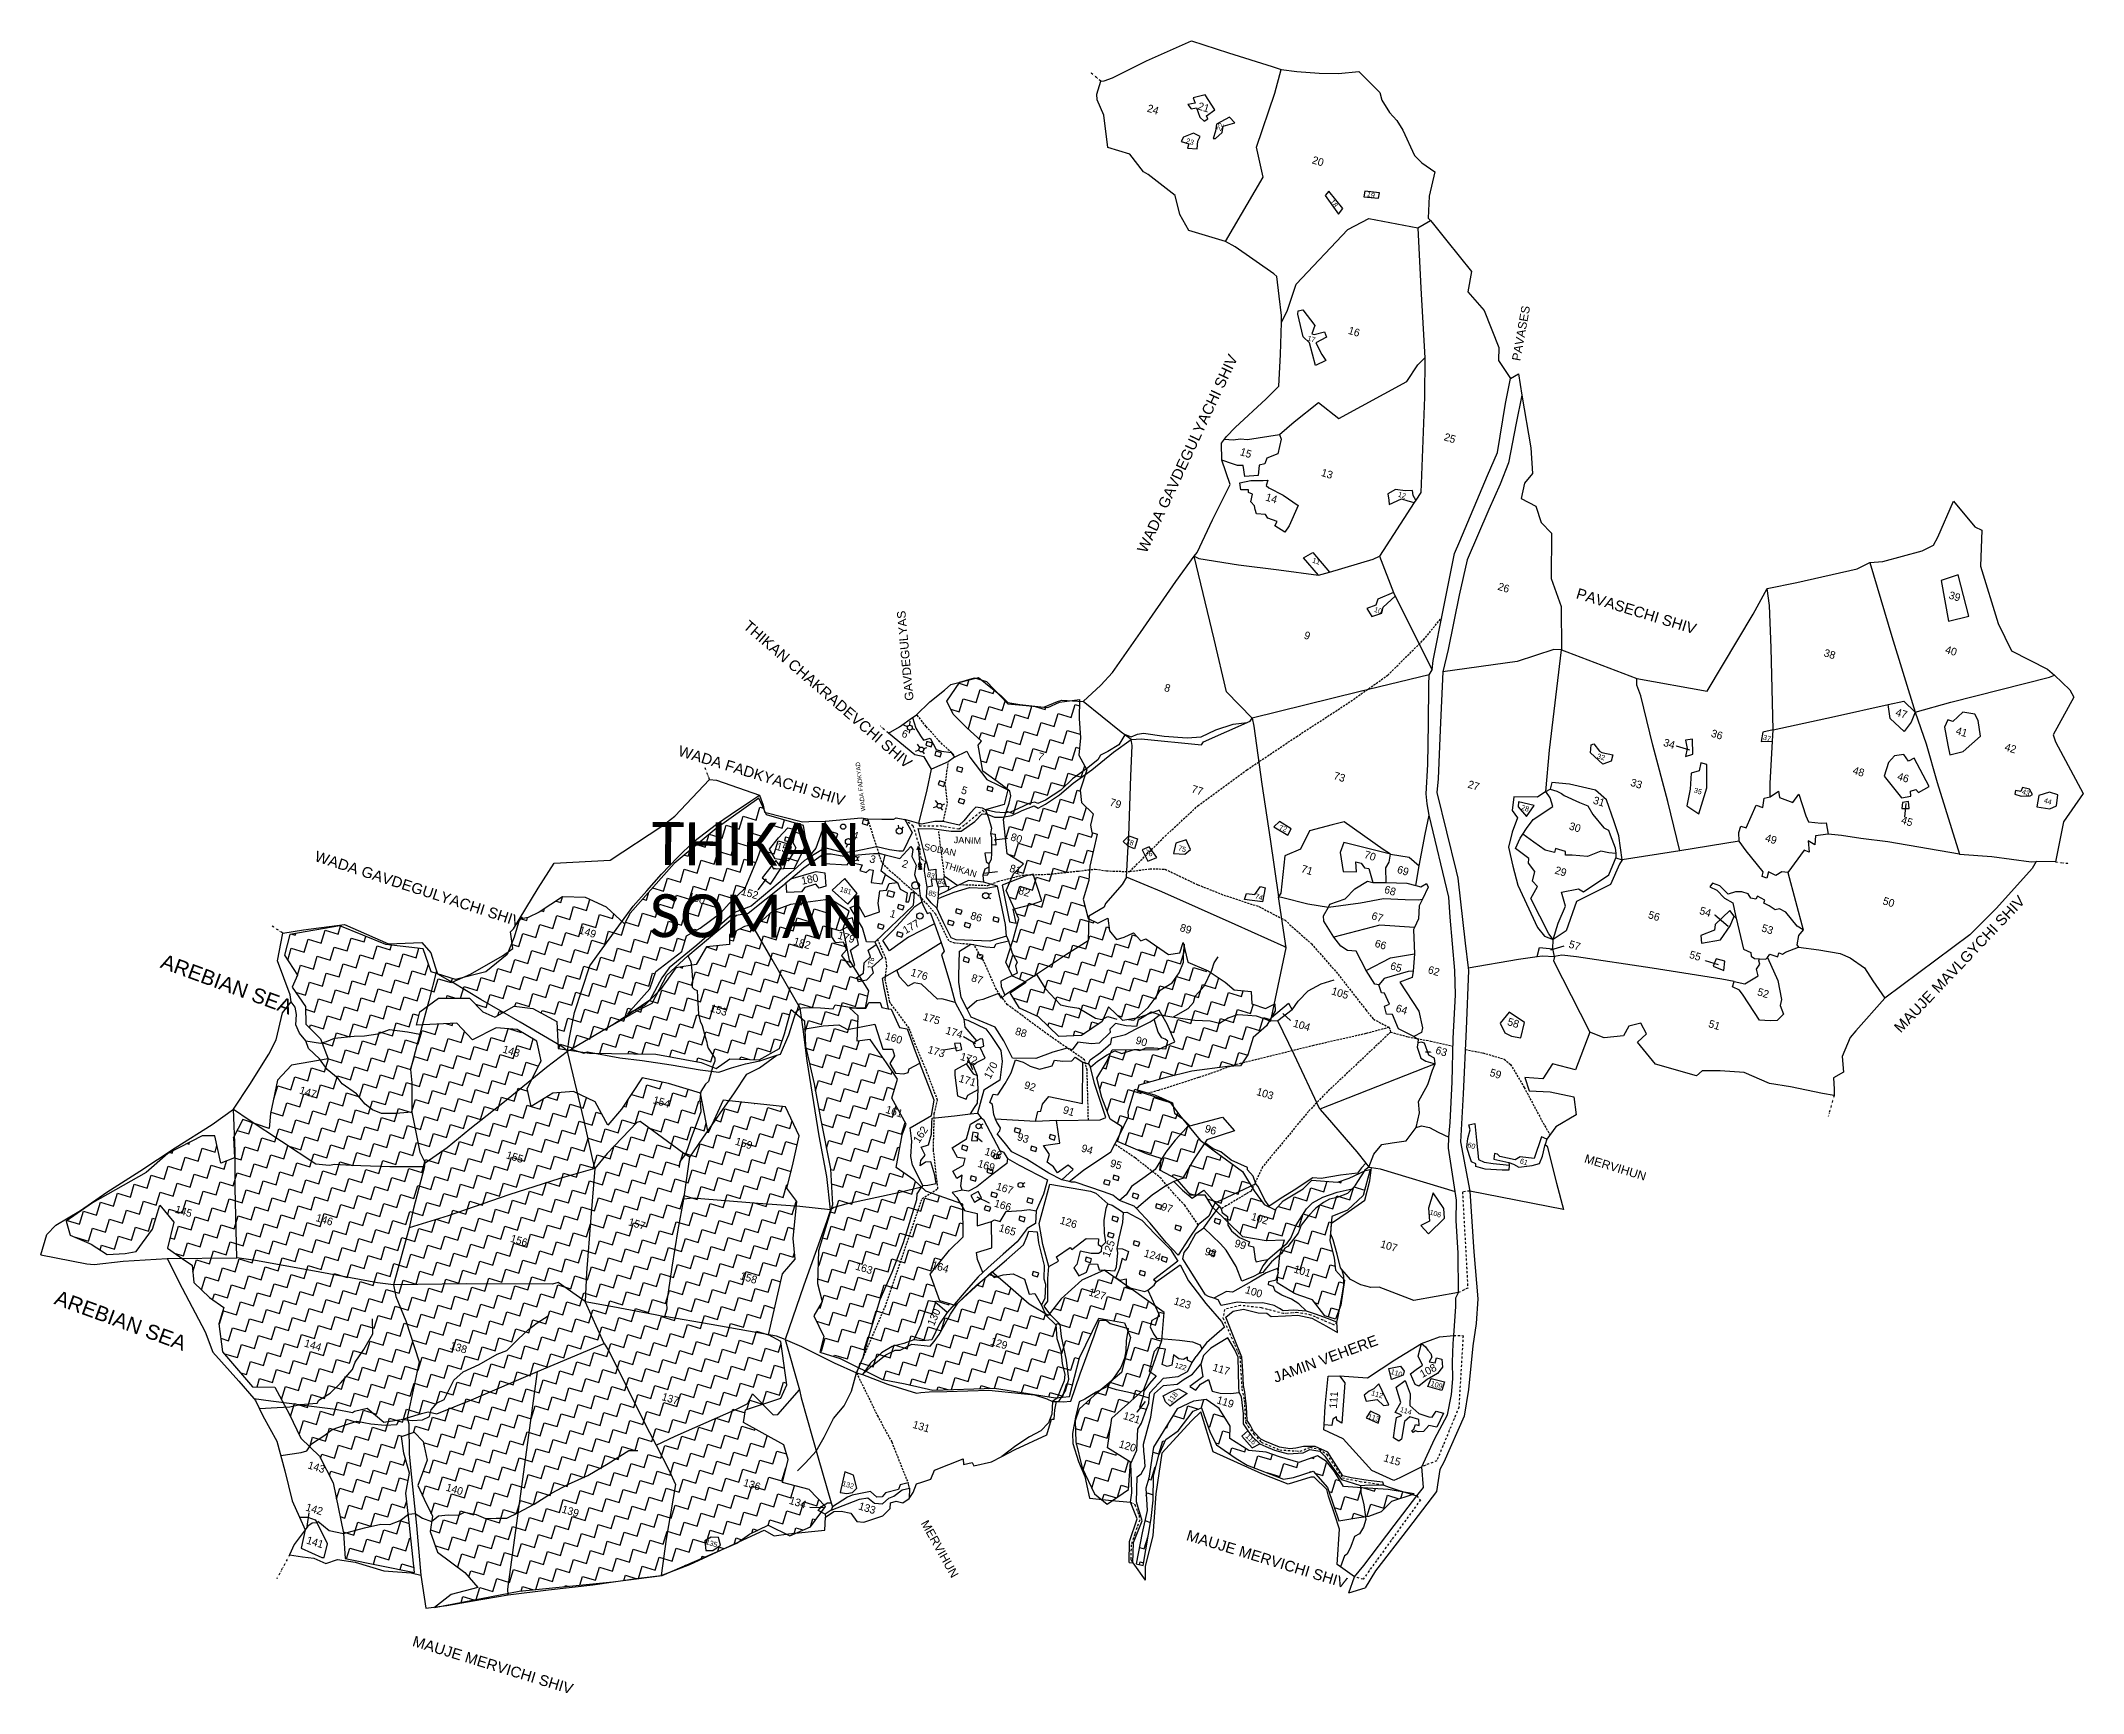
# Model space of a CAD drawing. Header units: feet. Extents: x 317639 to 322582, y 1862034 to 1866031.
import ezdxf

# ---------------------------------------------------------------- set-up
doc = ezdxf.new("R2010")
doc.units = ezdxf.units.FT
doc.header["$MEASUREMENT"] = 0
for name, pattern in [('DASHDOT', [1, 0.5, -0.25, 0, -0.25]), ('DASHED', [0.75, 0.5, -0.25]), ('DIVIDE', [1.25, 0.5, -0.25, 0, -0.25, 0, -0.25])]:
    doc.linetypes.add(name, pattern=pattern)
for name, color, linetype in [('LINE_FOOTPATH', 1, 'DASHED'), ('LINE_WATER', 4, 'Continuous'), ('OFF', 1, 'Continuous'), ('OTHERS', 1, 'Continuous'), ('POLY_HATCH', 12, 'Continuous'), ('POLY_PARCEL', 6, 'Continuous'), ('POLY_WATER', 4, 'Continuous'), ('SYM_WELL', 1, 'Continuous'), ('TEXT_MAPOUT', 7, 'Continuous'), ('TEXT_PARCEL', 7, 'Continuous'), ('V_BOUND_LINE', 7, 'Continuous'), ('V_BOUND_STREAM_LINE', 7, 'DASHDOT'), ('V_DIVIDE_LINE', 7, 'DIVIDE'), ('VILLAGE NAME', 100, 'Continuous')]:
    doc.layers.add(name, color=color, linetype=linetype)
doc.styles.add('MtXpl_Calibri', font='calibri.ttf')
doc.styles.get("Standard").update_dxf_attribs({"font": 'arial.ttf'})
doc.styles.add('TEXT_MAP', font='', dxfattribs={"height": 1.8})
doc.styles.get('TEXT_MAP').set_extended_font_data('Kruti Dev 050')

msp = doc.modelspace()

# ---------------------------------------------------------------- texts
at = {"layer": 'TEXT_MAPOUT'}
for s, height, rotation, p in [('PAVASES', 20.69, 79.7284, (321219.7, 1865255.5)), ('WADA GAVDEGULYACHI SHIV', 25.867, 64.9178, (320314.8, 1864789.8)), ('PAVASECHI SHIV', 25.867, 343.0555, (321353, 1864683.1)), ('THIKAN CHAKRADEVCHI SHIV', 25.867, 319.2002, (319337.2, 1864611.8)), ('GAVDEGULYAS', 20.694, 95.341, (319751.7, 1864435.8)), ('WADA FADKYACHI SHIV', 25.867, 343.0555, (319179.5, 1864302.3)), ('WADA FADKYAD', 10.694, 96.6153, (319635.2, 1864168.1)), ('WADA GAVDEGULYACHI SHIV', 25.867, 342.1323, (318299.9, 1864047.5)), ('SODAN', 15.87, 348.2184, (319775.4, 1864074.3)), ('JANIM', 15.87, 358.1559, (319848.3, 1864090.2)), ('THIKAN ', 15.87, 343.0555, (319823.8, 1864030.6)), ('MAUJE MAVLGYCHI SHIV', 25.867, 46.4689, (322140.5, 1863629.4)), ('AREBIAN SEA', 35.867, 339.9221, (317926.1, 1863789.6)), ('MERVIHUN', 20.69, 343.0555, (321373.3, 1863318.4)), ('AREBIAN SEA', 35.867, 339.9221, (317669.2, 1862976.1)), ('JAMIN VEHERE', 25.867, 20.3003, (320627.4, 1862784.4)), ('MERVIHUN', 20.69, 299.2359, (319768.3, 1862445.1)), ('MAUJE MERVICHI SHIV', 25.867, 343.0555, (320409.7, 1862404.8)), ('MAUJE MERVICHI SHIV', 25.867, 343.0555, (318536.6, 1862148.5))]:
    msp.add_text(s, height=height, rotation=rotation, dxfattribs=at).set_placement(p)
at = {"layer": 'TEXT_PARCEL', "style": 'TEXT_MAP'}
for s, height, rotation, p in [('24', 18.62, 343.0555, (320315.1, 1865860.3)), ('21', 18.62, 343.0555, (320437.7, 1865865.6)), ('22', 12.42, 65.4568, (320494.9, 1865812)), ('23', 12.42, 343.0555, (320409.7, 1865784.2)), ('20', 18.62, 343.0555, (320714.4, 1865735.1)), ('19', 12.42, 343.0555, (320847.4, 1865655.6)), ('18', 12.42, 304.8232, (320758.3, 1865642)), ('17', 12.42, 343.0555, (320703.5, 1865306.7)), ('16', 18.62, 343.0555, (320801.8, 1865322.8)), ('25', 18.62, 343.0555, (321033.6, 1865065.2)), ('15', 18.62, 343.0555, (320539.9, 1865029.3)), ('13', 18.62, 343.0555, (320736.3, 1864979)), ('14', 18.62, 343.0555, (320601.8, 1864919.5)), ('12', 12.42, 343.0555, (320922.7, 1864928.8)), ('11', 12.42, 343.0555, (320715.2, 1864769.2)), ('26', 18.62, 343.0555, (321163.8, 1864703.5)), ('39', 18.62, 343.0555, (322255.3, 1864682.4)), ('10', 12.42, 343.0555, (320864.9, 1864650.2)), ('9', 18.6, 343.0555, (320694.9, 1864585.6)), ('40', 18.62, 343.0555, (322246.7, 1864550.8)), ('38', 18.62, 343.0555, (321952.8, 1864542.8)), ('8', 18.6, 343.0555, (320356.5, 1864458.8)), ('47', 18.62, 343.0555, (322126.6, 1864399.1)), ('6', 18.6, 343.0555, (319721.1, 1864347.8)), ('34', 18.62, 343.0555, (321564.4, 1864325.9)), ('36', 18.62, 343.0555, (321679.9, 1864348.2)), ('37', 12.42, 343.0555, (321806.1, 1864341.1)), ('7', 18.6, 343.0555, (320050.3, 1864292.4)), ('32', 12.42, 343.0555, (321404.5, 1864295.7)), ('48', 18.62, 343.0555, (322022.8, 1864258.5)), ('5', 18.6, 343.0555, (319865.2, 1864211)), ('77', 18.62, 343.0555, (320422.4, 1864213.5)), ('73', 18.62, 343.0555, (320766.4, 1864245.6)), ('27', 18.62, 343.0555, (321091.2, 1864225)), ('33', 18.62, 343.0555, (321484.9, 1864229.4)), ('35', 12.42, 343.0555, (321639, 1864213)), ('46', 18.62, 343.0555, (322130.7, 1864244.1)), ('79', 18.62, 343.0555, (320224.4, 1864181.5)), ('28', 12.42, 343.0555, (321220.8, 1864171.4)), ('31', 18.62, 343.0555, (321394.5, 1864186.2)), ('72', 12.42, 343.0555, (320634.8, 1864122.6)), ('30', 18.62, 343.0555, (321336.3, 1864123.8)), ('45', 18.62, 343.0555, (322140, 1864138.3)), ('151', 18.62, 343.0555, (319417.3, 1864074.6)), ('4', 18.6, 343.0555, (319601.3, 1864102)), ('80', 18.62, 343.0555, (319984.6, 1864097.4)), ('78', 12.42, 343.0555, (320263.9, 1864089.2)), ('76', 12.42, 343.0555, (320310.1, 1864063.2)), ('75', 12.42, 343.0555, (320390.8, 1864073.4)), ('70', 18.62, 343.0555, (320840.4, 1864054.8)), ('49', 18.62, 343.0555, (321810.8, 1864095.3)), ('3', 18.6, 343.0555, (319643.3, 1864044.6)), ('2', 18.6, 343.0555, (319721.7, 1864033.1)), ('83', 12.42, 343.0555, (319782.2, 1864009.3)), ('81', 18.62, 343.0555, (319982, 1864021.7)), ('71', 18.62, 343.0555, (320687.9, 1864020.4)), ('69', 18.62, 343.0555, (320920.2, 1864018.9)), ('29', 18.62, 343.0555, (321301.9, 1864017.1)), ('150', 18.62, 343.0555, (319204, 1863954.2)), ('152', 18.62, 343.0555, (319332.6, 1863966)), ('180', 18.62, 11.5556, (319481.7, 1863989.5)), ('181', 12.42, 343.0555, (319571.9, 1863973.7)), ('85', 12.42, 343.0555, (319786.1, 1863964.8)), ('84', 12.42, 343.0555, (319808.8, 1863993.3)), ('82', 18.62, 343.0555, (320003.5, 1863967.9)), ('68', 18.62, 343.0555, (320889, 1863970.6)), ('1', 18.6, 343.0555, (319692.4, 1863912.3)), ('86', 18.62, 343.0555, (319887.5, 1863907.3)), ('74', 12.42, 343.0555, (320576.5, 1863956.9)), ('67', 18.62, 343.0555, (320858.2, 1863906.7)), ('56', 18.62, 343.0555, (321527.8, 1863909.2)), ('54', 18.62, 343.0555, (321652, 1863919.3)), ('50', 18.62, 343.0555, (322095.6, 1863942.8)), ('149', 18.62, 343.0555, (318940.1, 1863872.3)), ('179', 18.62, 343.0555, (319566.2, 1863859.9)), ('177', 18.62, 30.224, (319732.2, 1863869.8)), ('89', 18.62, 343.0555, (320394.4, 1863878.1)), ('53', 18.62, 343.0555, (321802.2, 1863877.2)), ('182', 18.62, 343.0555, (319459.1, 1863845.4)), ('66', 18.62, 343.0555, (320866, 1863840.1)), ('57', 18.62, 343.0555, (321335.6, 1863838)), ('55', 18.62, 343.0555, (321627.3, 1863812.9)), ('178', 12.42, 79.1573, (319651.4, 1863784.6)), ('176', 18.62, 343.0555, (319743, 1863770.1)), ('87', 18.62, 343.0555, (319889.5, 1863756.6)), ('65', 18.62, 343.0555, (320903.6, 1863785.7)), ('62', 18.62, 343.0555, (320994.7, 1863776.3)), ('105', 18.62, 343.0555, (320761.2, 1863724.7)), ('52', 18.62, 343.0555, (321791.9, 1863722.7)), ('153', 18.62, 343.0555, (319257.5, 1863683.7)), ('175', 18.62, 343.0555, (319772.5, 1863662.9)), ('64', 18.62, 343.0555, (320916.9, 1863683.1)), ('160', 18.62, 343.0555, (319681, 1863616)), ('174', 18.62, 343.0555, (319827.5, 1863629.5)), ('88', 18.62, 343.0555, (319995.8, 1863627.5)), ('104', 18.62, 343.0555, (320668.5, 1863646.8)), ('58', 18.62, 343.0555, (321187.1, 1863650.5)), ('51', 18.62, 343.0555, (321673.8, 1863645.7)), ('148', 18.62, 343.0555, (318755.4, 1863584.1)), ('173', 18.62, 343.0555, (319784.2, 1863583.3)), ('172', 18.62, 343.0555, (319862.9, 1863566.4)), ('90', 18.62, 343.0555, (320287.2, 1863605.8)), ('63', 18.62, 343.0555, (321013.1, 1863581.7)), ('171', 18.62, 343.0555, (319859.5, 1863513.4)), ('170', 18.62, 62.7435, (319937, 1863518)), ('59', 18.62, 343.0555, (321144.2, 1863527.6)), ('147', 18.62, 343.0555, (318263.5, 1863484.9)), ('154', 18.62, 343.0555, (319119.1, 1863461.5)), ('92', 18.62, 343.0555, (320017.4, 1863497.3)), ('103', 18.62, 343.0555, (320579.7, 1863481.4)), ('161', 18.62, 343.0555, (319682.2, 1863438.2)), ('91', 18.62, 343.0555, (320111.4, 1863437.3)), ('159', 18.62, 343.0555, (319318.1, 1863361.3)), ('162', 18.62, 56.3451, (319764.6, 1863362.8)), ('93', 18.62, 343.0555, (320000.7, 1863372)), ('96', 18.62, 343.0555, (320454.6, 1863392.1)), ('155', 18.62, 343.0555, (318763.9, 1863328.1)), ('168', 18.62, 343.0555, (319921.9, 1863336.7)), ('94', 18.62, 343.0555, (320155.8, 1863344.6)), ('61', 12.42, 343.0555, (321217.8, 1863316)), ('169', 18.62, 343.0555, (319905.1, 1863307.6)), ('95', 18.62, 343.0555, (320225.7, 1863308.4)), ('167', 18.62, 343.0555, (319949.7, 1863252.4)), ('145', 18.62, 343.0555, (317962.3, 1863196.9)), ('146', 18.62, 343.0555, (318303.2, 1863176.4)), ('157', 18.62, 343.0555, (319059.6, 1863166.3)), ('166', 18.62, 343.0555, (319945, 1863211.5)), ('126', 18.62, 343.0555, (320104.1, 1863170.1)), ('97', 18.62, 343.0555, (320348.9, 1863203.3)), ('102', 18.62, 343.0555, (320566.8, 1863179.2)), ('106', 12.42, 343.0555, (320999, 1863192.4)), ('156', 18.62, 343.0555, (318774.2, 1863126.2)), ('165', 18.62, 343.0555, (319956.3, 1863151.9)), ('125', 18.62, 69.0787, (320224.9, 1863086.6)), ('99', 18.62, 343.0555, (320526.6, 1863114.5)), ('124', 18.62, 343.0555, (320307.4, 1863090.7)), ('98', 18.62, 343.0555, (320454.6, 1863095.1)), ('107', 18.62, 343.0555, (320879.5, 1863112.9)), ('158', 18.62, 343.0555, (319329.7, 1863035.9)), ('163', 18.62, 343.0555, (319609.3, 1863059.1)), ('164', 18.62, 343.0555, (319793.6, 1863062.2)), ('101', 18.62, 343.0555, (320670.1, 1863052.1)), ('127', 18.62, 343.0555, (320173.7, 1862996.5)), ('123', 18.62, 343.0555, (320379.7, 1862975)), ('100', 18.62, 343.0555, (320552.5, 1863002.1)), ('130', 18.62, 66.3384, (319800.8, 1862920.7)), ('144', 18.62, 343.0555, (318275.3, 1862873)), ('138', 18.62, 343.0555, (318627.7, 1862867.1)), ('129', 18.62, 343.0555, (319935.6, 1862877.3)), ('122', 12.42, 343.0555, (320382.5, 1862822.3)), ('117', 18.62, 343.0555, (320473.8, 1862814.6)), ('110', 12.42, 343.0555, (320904.9, 1862806.4)), ('108', 18.62, 28.0352, (320982.8, 1862796.2)), ('109', 12.42, 343.0555, (321002, 1862777.9)), ('137', 18.62, 343.0555, (319140.4, 1862743.4)), ('118', 12.42, 53.9519, (320375.1, 1862733.6)), ('119', 18.62, 343.0555, (320483.5, 1862735.5)), ('111', 18.62, 85.659, (320775.8, 1862721.8)), ('112', 12.42, 343.0555, (320858.1, 1862755.1)), ('131', 18.62, 343.0555, (319747.7, 1862676.2)), ('121', 18.62, 343.0555, (320257.2, 1862697.5)), ('113', 12.42, 343.0555, (320849.9, 1862698.3)), ('114', 12.42, 343.0555, (320927.7, 1862714.9)), ('120', 18.62, 343.0555, (320246.9, 1862629)), ('116', 12.42, 314.4047, (320553.6, 1862654.4)), ('143', 18.62, 343.0555, (318283.9, 1862577.9)), ('115', 18.62, 343.0555, (320887.4, 1862595.4)), ('140', 18.62, 343.0555, (318618, 1862524.3)), ('136', 18.62, 343.0555, (319337.9, 1862535.6)), ('132', 12.42, 343.0555, (319577.8, 1862536)), ('142', 18.62, 343.0555, (318278.7, 1862476.1)), ('139', 18.62, 343.0555, (318898.5, 1862471.3)), ('134', 18.62, 343.0555, (319448.8, 1862492.4)), ('133', 18.62, 343.0555, (319616.7, 1862478.8)), ('141', 18.62, 343.0555, (318280.5, 1862396.3)), ('135', 12.42, 343.0555, (319247.2, 1862394.6))]:
    msp.add_text(s, height=height, rotation=rotation, dxfattribs=at).set_placement(p)
at = {"layer": 'TEXT_PARCEL', "ltscale": 10, "style": 'TEXT_MAP'}
for s, height, p in [('41', 18.62, (322272.2, 1864354.4)), ('42', 18.62, (322390.5, 1864315)), ('43', 12.42, (322432.6, 1864209.3)), ('44', 12.42, (322485.7, 1864188.4)), ('60', 12.42, (321090.8, 1863355.1))]:
    msp.add_text(s, height=height, rotation=343.0555, dxfattribs=at).set_placement(p)
at = {"layer": 'VILLAGE NAME', "style": 'MtXpl_Calibri'}
for s, p in [('THIKAN', (319117.7, 1864037.3)), ('SOMAN', (319112.3, 1863862.9))]:
    msp.add_text(s, height=104.04, rotation=359.6762, dxfattribs=at).set_placement(p)

# ---------------------------------------------------------------- linework, layer by layer
for p, q in [((319762.9, 1864082.1), (319759.5, 1864073.6)), ((319762.9, 1864082.1), (319767.5, 1864074.2)), ((319762.9, 1864082.1), (319767.2, 1864026)), ((319765.7, 1864045), (319762.3, 1864036.5)), ((319766.1, 1864039.5), (319762.7, 1864031)), ((319766.5, 1864034.1), (319763.1, 1864025.7)), ((319765.7, 1864045), (319770.3, 1864037.1)), ((319766.1, 1864039.5), (319770.8, 1864031.6)), ((319766.5, 1864034.1), (319771.2, 1864026.3))]:
    msp.add_line(p, q)
for points in [[(321597.2, 1864325.6), (321629, 1864315.9)], [(322150.2, 1864153.2), (322153.8, 1864186.2)], [(319979.2, 1864101.7), (319946.2, 1864097.5)], [(319954.4, 1864020.4), (319921.3, 1864016.9)], [(319375.2, 1863977.4), (319395.7, 1864003.5)], [(321690.7, 1863917), (321722.7, 1863889.5)], [(321325.1, 1863840.7), (321293.2, 1863831.5)], [(321667.2, 1863806.6), (321699, 1863796.9)], [(320663.4, 1863661.3), (320645.5, 1863677.8)], [(319824.3, 1863590.5), (319857.2, 1863595.6)], [(319872.1, 1863622.1), (319901.1, 1863605.8)], [(321002.8, 1863584.5), (320990.7, 1863584.3)], [(319881.3, 1863573.1), (319894.2, 1863542.5)], [(319917.8, 1863367.3), (319899.9, 1863381.2)], [(319935.4, 1863219), (319905.5, 1863233.5)], [(320292.3, 1862713.5), (320312.8, 1862739.6)], [(318287.9, 1862469.9), (318282.9, 1862437)], [(319500.5, 1862483.6), (319533.7, 1862482.9)]]:
    msp.add_lwpolyline(points)
for points in [[(321597.1, 1864325.2), (321594.8, 1864326.3), (321597.3, 1864326)], [(322150.6, 1864153.1), (322149.9, 1864150.7), (322149.8, 1864153.2)], [(319979.1, 1864102.1), (319981.6, 1864102), (319979.2, 1864101.3)], [(319954.3, 1864020.8), (319956.9, 1864020.7), (319954.4, 1864020)], [(319375.5, 1863977.1), (319373.6, 1863975.4), (319374.9, 1863977.6)], [(321690.5, 1863916.7), (321688.9, 1863918.7), (321691, 1863917.4)], [(321325, 1863841.1), (321327.5, 1863841.4), (321325.2, 1863840.3)], [(321667.1, 1863806.2), (321664.8, 1863807.3), (321667.4, 1863807)], [(320663.7, 1863661.6), (320665.2, 1863659.6), (320663.1, 1863661)], [(319824.4, 1863590.1), (319821.9, 1863590.2), (319824.3, 1863590.9)], [(319871.9, 1863621.8), (319870, 1863623.4), (319872.3, 1863622.5)], [(319880.9, 1863572.9), (319880.3, 1863575.4), (319881.6, 1863573.2)], [(321002.8, 1863584.9), (321005.3, 1863584.5), (321002.8, 1863584.1)], [(319918, 1863367.6), (319919.7, 1863365.7), (319917.5, 1863366.9)], [(319935.6, 1863219.4), (319937.7, 1863217.9), (319935.2, 1863218.6)], [(320292.6, 1862713.3), (320290.7, 1862711.6), (320291.9, 1862713.8)], [(318287.5, 1862469.9), (318288.3, 1862472.3), (318288.4, 1862469.8)], [(319500.5, 1862483.2), (319498, 1862483.6), (319500.5, 1862484)]]:
    msp.add_solid(points)
at = {"layer": 'LINE_FOOTPATH', "ltscale": 10}
for p, q in [((320985.3, 1864582), (321029.7, 1864635.2)), ((320899.1, 1864496.5), (320985.3, 1864582)), ((320803.6, 1864429.3), (320899.1, 1864496.5)), ((320678, 1864347.7), (320803.6, 1864429.3)), ((319782.1, 1864372.3), (319758.8, 1864401.4)), ((319815.3, 1864335.2), (319782.1, 1864372.3)), ((319849.3, 1864303.5), (319815.3, 1864335.2)), ((320557.9, 1864267.4), (320678, 1864347.7)), ((319828.3, 1864233.3), (319835.6, 1864287)), ((320439.5, 1864180.6), (320557.9, 1864267.4)), ((319833.4, 1864187.3), (319828.3, 1864233.3)), ((319823.4, 1864142.6), (319833.4, 1864187.3)), ((320360.3, 1864107.3), (320439.5, 1864180.6)), ((319674.7, 1864043.2), (319640.6, 1864149.3)), ((319826.5, 1864010.2), (319812.4, 1864118.3)), ((320274.3, 1864021.4), (320360.3, 1864107.3)), ((319694.9, 1864022.3), (319674.7, 1864043.2)), ((319770.8, 1863957.1), (319694.9, 1864022.3)), ((320077.4, 1864015), (320150.3, 1864022.7)), ((320150.3, 1864022.7), (320191.3, 1864027.5)), ((320191.3, 1864027.5), (320218.3, 1864023.1)), ((320218.3, 1864023.1), (320274.3, 1864021.4)), ((320274.3, 1864021.4), (320323.5, 1864028.3)), ((320323.5, 1864028.3), (320360.3, 1864027.3)), ((320360.3, 1864027.3), (320439.6, 1863989.4)), ((319862.5, 1863990), (319931.1, 1863988)), ((319931.1, 1863988), (319955.4, 1863997.6)), ((319955.4, 1863997.6), (320015.1, 1864012.9)), ((320015.1, 1864012.9), (320077.4, 1864015)), ((320439.6, 1863989.4), (320502, 1863964.7)), ((319804.9, 1863919.1), (319770.8, 1863957.1)), ((320502, 1863964.7), (320587.1, 1863936.8)), ((320587.1, 1863936.8), (320650.5, 1863903.8)), ((319837, 1863853.6), (319804.9, 1863919.1)), ((320650.5, 1863903.8), (320714.6, 1863846.3)), ((319684.5, 1863810.7), (319664.7, 1863857.2)), ((319851.2, 1863848.2), (319837, 1863853.6)), ((319897.5, 1863844.5), (319851.2, 1863848.2)), ((319921.4, 1863804.7), (319897.5, 1863844.5)), ((320714.6, 1863846.3), (320778.7, 1863773.3)), ((319682.7, 1863760.6), (319686.8, 1863792.9)), ((319686.8, 1863792.9), (319684.5, 1863810.7)), ((319951.8, 1863736), (319921.4, 1863804.7)), ((320778.7, 1863773.3), (320846.2, 1863686.7)), ((319694.3, 1863705.1), (319682.7, 1863760.6)), ((319978.7, 1863699.4), (319951.8, 1863736)), ((319740.7, 1863642.3), (319694.3, 1863705.1)), ((320077.8, 1863626.1), (319978.7, 1863699.4)), ((320846.2, 1863686.7), (320864.4, 1863664.2)), ((319753.6, 1863608.6), (319740.7, 1863642.3)), ((320165.4, 1863565.8), (320077.8, 1863626.1)), ((320846.1, 1863629.5), (320719.5, 1863600.6)), ((320902.4, 1863644.6), (320846.1, 1863629.5)), ((320864.4, 1863664.2), (320902.4, 1863644.6)), ((320906, 1863633.2), (320889.8, 1863617.7)), ((320902.4, 1863644.6), (320906, 1863633.2)), ((320906, 1863633.2), (320948.2, 1863621.7)), ((319782.7, 1863539.5), (319753.6, 1863608.6)), ((320719.5, 1863600.6), (320531.9, 1863554.5)), ((320889.8, 1863617.7), (320747.8, 1863484)), ((320948.2, 1863621.7), (321002.3, 1863611.5)), ((321002.3, 1863611.5), (321057.1, 1863599.1)), ((321086.9, 1863590.9), (321129.1, 1863582.8)), ((321129.1, 1863582.8), (321180.7, 1863567.8)), ((319809.4, 1863468.7), (319782.7, 1863539.5)), ((320171.3, 1863541.9), (320165.4, 1863565.8)), ((320172.3, 1863509.6), (320171.3, 1863541.9)), ((320531.9, 1863554.5), (320440.7, 1863522.9)), ((321180.7, 1863567.8), (321196.2, 1863554.6)), ((321196.2, 1863554.6), (321229.2, 1863499.2)), ((320174.6, 1863420.1), (320172.3, 1863509.6)), ((320344.5, 1863492), (320320, 1863485.5)), ((320440.7, 1863522.9), (320344.5, 1863492)), ((320747.8, 1863484), (320707.2, 1863441.3)), ((321229.2, 1863499.2), (321275, 1863413.3)), ((319799.5, 1863348.7), (319801.7, 1863436.1)), ((319801.7, 1863436.1), (319809.4, 1863468.7)), ((320707.2, 1863441.3), (320596.1, 1863307)), ((321275, 1863413.3), (321291.8, 1863384.4)), ((319810.5, 1863254.2), (319799.5, 1863348.7)), ((320287.9, 1863328.6), (320238.5, 1863361.9)), ((320350.6, 1863279.2), (320287.9, 1863328.6)), ((320380.6, 1863243.1), (320350.6, 1863279.2)), ((320596.1, 1863307), (320568.3, 1863248.6)), ((319682.5, 1862968.4), (319772.5, 1863230.6)), ((319772.5, 1863230.6), (319810.5, 1863254.2)), ((320407.9, 1863214.1), (320380.6, 1863243.1)), ((320568.3, 1863248.6), (320508.3, 1863212.7)), ((320440.5, 1863167), (320407.9, 1863214.1)), ((320508.3, 1863212.7), (320496.2, 1863205.8)), ((319613.6, 1862808.6), (319682.5, 1862968.4)), ((319613.6, 1862808.6), (319663.9, 1862705)), ((319663.9, 1862705), (319698.5, 1862641.7)), ((319698.5, 1862641.7), (319738, 1862542.4))]:
    msp.add_line(p, q, dxfattribs=at)
at = {"layer": 'LINE_WATER'}
for p, q in [((320483, 1864364.3), (320524.8, 1864378.2)), ((320524.8, 1864378.2), (320558.5, 1864381.9)), ((320263.3, 1864353.4), (320277.8, 1864347.5)), ((320277.8, 1864347.5), (320293.5, 1864353.6)), ((320293.5, 1864353.6), (320308.2, 1864356)), ((320308.2, 1864356), (320358.3, 1864349)), ((320358.3, 1864349), (320413.5, 1864345.3)), ((320413.5, 1864345.3), (320447.6, 1864347.7)), ((320447.6, 1864347.7), (320483, 1864364.3)), ((320405, 1863821.1), (320407.5, 1863846.1)), ((320048.6, 1863772.2), (320070.7, 1863738)), ((320377.2, 1863752.1), (320394.6, 1863776.6)), ((320394.6, 1863776.6), (320404.5, 1863802.6)), ((320404.5, 1863802.6), (320405, 1863821.1)), ((320455.1, 1863744.3), (320473.5, 1863782.7)), ((320473.5, 1863782.7), (320479.3, 1863800.4)), ((320479.3, 1863800.4), (320489, 1863815.3)), ((320070.7, 1863738), (320107.3, 1863699.1)), ((320338.5, 1863718.7), (320348.4, 1863734.3)), ((320348.4, 1863734.3), (320377.2, 1863752.1)), ((320432.9, 1863719.7), (320455.1, 1863744.3)), ((320682, 1863707.7), (320706.2, 1863732.6)), ((320706.2, 1863732.6), (320737.8, 1863749.7)), ((320737.8, 1863749.7), (320769, 1863759.8)), ((320107.3, 1863699.1), (320125.4, 1863694.7)), ((320125.4, 1863694.7), (320151.5, 1863690.9)), ((320151.5, 1863690.9), (320191.5, 1863666.7)), ((320284.9, 1863661.6), (320319, 1863692.5)), ((320319, 1863692.5), (320338.5, 1863718.7)), ((320380.9, 1863669.7), (320416.4, 1863690.2)), ((320416.4, 1863690.2), (320428.7, 1863704.7)), ((320428.7, 1863704.7), (320432.9, 1863719.7)), ((320667.4, 1863687.1), (320682, 1863707.7)), ((319023.9, 1863650.7), (318923.2, 1863591.8)), ((319023.9, 1863650.7), (319023.9, 1863650.7)), ((320191.5, 1863666.7), (320207, 1863663.9)), ((320207, 1863663.9), (320221.8, 1863670.8)), ((320221.8, 1863670.8), (320243.7, 1863664.6)), ((320271.9, 1863663.2), (320284.9, 1863661.6)), ((320995.9, 1863506.6), (321007.3, 1863540.7)), ((321007.3, 1863540.7), (321013.5, 1863556.5)), ((320973.1, 1863465.2), (320995.9, 1863506.6)), ((320967.8, 1863402.3), (320975.9, 1863438)), ((320975.9, 1863438), (320973.1, 1863465.2)), ((320943.9, 1863369.7), (320967.8, 1863402.3)), ((320967.8, 1863402.3), (320980.6, 1863406.5)), ((320980.6, 1863406.5), (321000.1, 1863402.3)), ((321000.1, 1863402.3), (321021, 1863390.9)), ((321021, 1863390.9), (321047.3, 1863378.9)), ((320853.5, 1863306.6), (320865.7, 1863337.4)), ((320865.7, 1863337.4), (320884.5, 1863361.3)), ((320884.5, 1863361.3), (320909.5, 1863365.3)), ((320909.5, 1863365.3), (320943.9, 1863369.7)), ((318443, 1862903), (318441.6, 1862939.1)), ((318840.8, 1862929.8), (318867.3, 1862946.4)), ((318420.8, 1862865.6), (318443, 1862903)), ((318766.8, 1862863), (318794.9, 1862890.4)), ((318794.9, 1862890.4), (318819.6, 1862913.3)), ((318819.6, 1862913.3), (318840.8, 1862929.8)), ((318393.2, 1862816.8), (318400.4, 1862834.5)), ((318400.4, 1862834.5), (318420.8, 1862865.6)), ((318699.8, 1862829.2), (318743.5, 1862853.7)), ((318743.5, 1862853.7), (318766.8, 1862863)), ((318339.3, 1862759.8), (318364.9, 1862783.9)), ((318364.9, 1862783.9), (318393.2, 1862816.8)), ((318628.5, 1862769.8), (318639, 1862791.2)), ((318639, 1862791.2), (318661.7, 1862810.9)), ((318661.7, 1862810.9), (318699.8, 1862829.2)), ((319601, 1862764.7), (319613.6, 1862808.6)), ((318266.8, 1862732.2), (318308.1, 1862735.4)), ((318308.1, 1862735.4), (318312, 1862742.4)), ((318312, 1862742.4), (318339.3, 1862759.8)), ((318583.7, 1862719.1), (318598.6, 1862736)), ((318598.6, 1862736), (318615.1, 1862744)), ((318615.1, 1862744), (318628.5, 1862769.8)), ((319583.5, 1862728.6), (319601, 1862764.7)), ((320088, 1862739.5), (320086, 1862708.8)), ((318168.4, 1862722.3), (318211.1, 1862724.8)), ((318211.1, 1862724.8), (318241.8, 1862726.5)), ((318241.8, 1862726.5), (318266.8, 1862732.2)), ((318376.6, 1862683.1), (318404.4, 1862691.8)), ((318404.4, 1862691.8), (318438.2, 1862685.5)), ((318438.2, 1862685.5), (318472.4, 1862682.2)), ((318501.2, 1862683.7), (318507.1, 1862695.6)), ((318512, 1862696.4), (318537.7, 1862693.5)), ((318537.7, 1862693.5), (318563.2, 1862695.3)), ((318563.2, 1862695.3), (318580.1, 1862703.1)), ((318580.1, 1862703.1), (318583.7, 1862719.1)), ((319535.2, 1862653), (319558, 1862698.4)), ((319558, 1862698.4), (319583.5, 1862728.6)), ((320077.7, 1862688.2), (320059.7, 1862668.8)), ((320086, 1862708.8), (320077.7, 1862688.2)), ((318282.7, 1862620.2), (318294.6, 1862637.4)), ((318294.6, 1862637.4), (318323.9, 1862656.3)), ((318323.9, 1862656.3), (318344.3, 1862672)), ((318344.3, 1862672), (318376.6, 1862683.1)), ((318472.4, 1862682.2), (318501.2, 1862683.7)), ((319515.7, 1862619.2), (319535.2, 1862653)), ((320032.1, 1862654.1), (319998.8, 1862632.3)), ((320059.7, 1862668.8), (320032.1, 1862654.1)), ((318219.8, 1862609.1), (318269.2, 1862615.8)), ((318269.2, 1862615.8), (318282.7, 1862620.2)), ((318963.4, 1862560.3), (319012.6, 1862589.7)), ((319012.6, 1862589.7), (319062.5, 1862621.2)), ((319062.5, 1862621.2), (319084, 1862621)), ((319470.4, 1862571.7), (319490, 1862591.1)), ((319490, 1862591.1), (319515.7, 1862619.2)), ((319998.8, 1862632.3), (319965, 1862606.4)), ((318875.2, 1862517.4), (318916.2, 1862539.8)), ((318916.2, 1862539.8), (318963.4, 1862560.3)), ((318795.4, 1862471.2), (318833.4, 1862491.1)), ((318833.4, 1862491.1), (318875.2, 1862517.4)), ((318309.7, 1862449.8), (318336.8, 1862427.5)), ((318422.3, 1862433.9), (318462.1, 1862442.5)), ((318462.1, 1862442.5), (318484.3, 1862442.1)), ((318484.3, 1862442.1), (318508.9, 1862451.9)), ((318508.9, 1862451.9), (318529, 1862467.3)), ((318529, 1862467.3), (318545.6, 1862468.3)), ((318545.6, 1862468.3), (318563, 1862457.3)), ((318563, 1862457.3), (318584.8, 1862449.4)), ((318584.8, 1862449.4), (318601.4, 1862463.2)), ((318601.4, 1862463.2), (318625.5, 1862465.2)), ((318625.5, 1862465.2), (318649.9, 1862464.4)), ((318649.9, 1862464.4), (318665, 1862472.1)), ((318665, 1862472.1), (318692.9, 1862466.2)), ((318692.9, 1862466.2), (318715.6, 1862456.4)), ((318715.6, 1862456.4), (318741.5, 1862457.1)), ((318741.5, 1862457.1), (318767.4, 1862457.4)), ((318767.4, 1862457.4), (318795.4, 1862471.2)), ((318336.8, 1862427.5), (318371.8, 1862420.5)), ((318371.8, 1862420.5), (318422.3, 1862433.9))]:
    msp.add_line(p, q, dxfattribs=at)
at = {"layer": 'LINE_WATER', "ltscale": 10}
for p, q in [((319205.2, 1863817.4), (319212.1, 1863804)), ((319212.1, 1863804), (319215, 1863781)), ((319215, 1863781), (319216.4, 1863759.3)), ((319216.4, 1863759.3), (319215.6, 1863741.6)), ((319215.6, 1863741.6), (319220.3, 1863737.1)), ((319220.3, 1863737.1), (319227.7, 1863733.7)), ((319227.7, 1863733.7), (319228.3, 1863717.2)), ((319228.3, 1863717.2), (319230.9, 1863676.7)), ((319230.9, 1863676.7), (319235.3, 1863659.8)), ((319235.3, 1863659.8), (319239.6, 1863648.7)), ((319239.6, 1863648.7), (319247.1, 1863622)), ((319247.1, 1863622), (319251.5, 1863608.9)), ((319251.5, 1863608.9), (319252.2, 1863602.5)), ((319252.2, 1863602.5), (319254.7, 1863594.5)), ((319254.7, 1863594.5), (319262.8, 1863582.2)), ((319262.8, 1863582.2), (319270.1, 1863570)), ((319260.2, 1863530), (319255.3, 1863513.9)), ((319265.3, 1863550.5), (319260.2, 1863530)), ((319270.3, 1863563.1), (319265.3, 1863550.5)), ((319270.1, 1863570), (319270.3, 1863563.1)), ((319235.4, 1863483.5), (319234.5, 1863469.3)), ((319236.5, 1863489.7), (319235.4, 1863483.5)), ((319248.3, 1863506.9), (319236.5, 1863489.7)), ((319255.3, 1863513.9), (319248.3, 1863506.9)), ((319236.4, 1863440.5), (319230.5, 1863422.5)), ((319234.5, 1863469.3), (319235.6, 1863455.3)), ((319235.6, 1863455.3), (319236.4, 1863440.5)), ((319230.5, 1863422.5), (319212.6, 1863375)), ((319199.1, 1863338.1), (319185.9, 1863320)), ((319205.5, 1863352.9), (319199.1, 1863338.1)), ((319212.6, 1863375), (319205.5, 1863352.9)), ((319184.6, 1863315.4), (319184.2, 1863305.6)), ((319185.9, 1863320), (319184.6, 1863315.4))]:
    msp.add_line(p, q, dxfattribs=at)
at = {"layer": 'OFF'}
for p, q in [((321195.8, 1865214.5), (321215.2, 1865225.3)), ((319764.3, 1864138), (319730.1, 1864147.4)), ((320777.2, 1862906.6), (320776, 1862931.3)), ((319741.9, 1862530.1), (319738, 1862542.4)), ((320273.6, 1862349.8), (320281.8, 1862349.1)), ((320804.6, 1862276.6), (320844.1, 1862288.9))]:
    msp.add_line(p, q, dxfattribs=at)
at = {"layer": 'OFF', "ltscale": 10}
msp.add_line((319976.3, 1863865.3), (319981, 1863853.9), dxfattribs=at)
at = {"layer": 'OTHERS'}
for p, q in [((319783.7, 1864336.1), (319780.9, 1864327.2)), ((319780.9, 1864327.2), (319794.1, 1864323)), ((319796.9, 1864332.1), (319783.7, 1864336.1)), ((319794.1, 1864323), (319796.9, 1864332.1)), ((319805.5, 1864312.4), (319802.8, 1864303.4)), ((319802.8, 1864303.4), (319815.9, 1864299.3)), ((319818.7, 1864308.4), (319805.5, 1864312.4)), ((319815.9, 1864299.3), (319818.7, 1864308.4)), ((319857.8, 1864275.2), (319855.1, 1864266.3)), ((319855.1, 1864266.3), (319868.2, 1864262.1)), ((319871, 1864271.2), (319857.8, 1864275.2)), ((319868.2, 1864262.1), (319871, 1864271.2)), ((319814.1, 1864240.7), (319811.4, 1864231.7)), ((319811.4, 1864231.7), (319824.5, 1864227.6)), ((319827.3, 1864236.7), (319814.1, 1864240.7)), ((319824.5, 1864227.6), (319827.3, 1864236.7)), ((319931.2, 1864227.9), (319928.5, 1864219)), ((319928.5, 1864219), (319941.6, 1864214.8)), ((319944.4, 1864223.9), (319931.2, 1864227.9)), ((319941.6, 1864214.8), (319944.4, 1864223.9)), ((319862.3, 1864198.4), (319859.5, 1864189.5)), ((319859.5, 1864189.5), (319872.7, 1864185.3)), ((319875.4, 1864194.4), (319862.3, 1864198.4)), ((319872.7, 1864185.3), (319875.4, 1864194.4)), ((319629.8, 1864147.1), (319627.1, 1864138.1)), ((319627.1, 1864138.1), (319640.2, 1864134)), ((319643, 1864143.1), (319629.8, 1864147.1)), ((319640.2, 1864134), (319643, 1864143.1)), ((319441.5, 1864104.9), (319439.1, 1864096.9)), ((319439.1, 1864096.9), (319448.4, 1864094.1)), ((319450.8, 1864102.1), (319441.5, 1864104.9)), ((319448.4, 1864094.1), (319450.8, 1864102.1)), ((319554.9, 1864116.6), (319552.2, 1864107.6)), ((319552.2, 1864107.6), (319565.3, 1864103.4)), ((319568.1, 1864112.5), (319554.9, 1864116.6)), ((319565.3, 1864103.4), (319568.1, 1864112.5)), ((319715.2, 1863941.9), (319712.4, 1863933)), ((319712.4, 1863933), (319725.6, 1863928.8)), ((319728.4, 1863937.9), (319715.2, 1863941.9)), ((319725.6, 1863928.8), (319728.4, 1863937.9)), ((319855.7, 1863931.2), (319853, 1863922.3)), ((319853, 1863922.3), (319866.2, 1863918.1)), ((319868.9, 1863927.2), (319855.7, 1863931.2)), ((319866.2, 1863918.1), (319868.9, 1863927.2)), ((319666.9, 1863895.2), (319664.1, 1863886.3)), ((319664.1, 1863886.3), (319677.3, 1863882.1)), ((319680.1, 1863891.2), (319666.9, 1863895.2)), ((319677.3, 1863882.1), (319680.1, 1863891.2)), ((319712.9, 1863876), (319710.1, 1863867.1)), ((319726.1, 1863872), (319712.9, 1863876)), ((319723.3, 1863862.9), (319726.1, 1863872)), ((319836.3, 1863904.1), (319833.6, 1863895.1)), ((319833.6, 1863895.1), (319846.7, 1863891)), ((319849.5, 1863900.1), (319836.3, 1863904.1)), ((319846.7, 1863891), (319849.5, 1863900.1)), ((319876.5, 1863898.1), (319873.8, 1863889.2)), ((319873.8, 1863889.2), (319886.9, 1863885)), ((319889.7, 1863894.1), (319876.5, 1863898.1)), ((319886.9, 1863885), (319889.7, 1863894.1)), ((319945.7, 1863912.3), (319942.9, 1863903.4)), ((319942.9, 1863903.4), (319956.1, 1863899.2)), ((319958.8, 1863908.3), (319945.7, 1863912.3)), ((319956.1, 1863899.2), (319958.8, 1863908.3)), ((319710.1, 1863867.1), (319723.3, 1863862.9)), ((319907, 1863822.6), (319904.3, 1863813.7)), ((319920.2, 1863818.6), (319907, 1863822.6)), ((319873.9, 1863814.8), (319871.2, 1863805.8)), ((319871.2, 1863805.8), (319884.3, 1863801.6)), ((319887.1, 1863810.7), (319873.9, 1863814.8)), ((319884.3, 1863801.6), (319887.1, 1863810.7)), ((319904.3, 1863813.7), (319917.4, 1863809.5)), ((319917.4, 1863809.5), (319920.2, 1863818.6)), ((319997.6, 1863401.5), (319994.9, 1863392.6)), ((319994.9, 1863392.6), (320008, 1863388.4)), ((320010.8, 1863397.5), (319997.6, 1863401.5)), ((320008, 1863388.4), (320010.8, 1863397.5)), ((320082.1, 1863385.1), (320079.3, 1863376.2)), ((320095.3, 1863381.1), (320082.1, 1863385.1)), ((320092.5, 1863372), (320095.3, 1863381.1)), ((319869.9, 1863359.4), (319867.1, 1863350.4)), ((319867.1, 1863350.4), (319880.3, 1863346.2)), ((319883.1, 1863355.3), (319869.9, 1863359.4)), ((319880.3, 1863346.2), (319883.1, 1863355.3)), ((320036.9, 1863357.2), (320034.2, 1863348.3)), ((320034.2, 1863348.3), (320047.3, 1863344.1)), ((320050.1, 1863353.2), (320036.9, 1863357.2)), ((320047.3, 1863344.1), (320050.1, 1863353.2)), ((320079.3, 1863376.2), (320092.5, 1863372)), ((319890.9, 1863285.7), (319888.2, 1863276.8)), ((319904.1, 1863281.7), (319890.9, 1863285.7)), ((319901.3, 1863272.6), (319904.1, 1863281.7)), ((319931.1, 1863303.3), (319928.4, 1863294.3)), ((319928.4, 1863294.3), (319941.5, 1863290.1)), ((319944.3, 1863299.2), (319931.1, 1863303.3)), ((319941.5, 1863290.1), (319944.3, 1863299.2)), ((320236.2, 1863287.3), (320233.5, 1863278.3)), ((320233.5, 1863278.3), (320246.6, 1863274.1)), ((320249.4, 1863283.2), (320236.2, 1863287.3)), ((320246.6, 1863274.1), (320249.4, 1863283.2)), ((319888.2, 1863276.8), (319901.3, 1863272.6)), ((319941.1, 1863246), (319938.4, 1863237.1)), ((319938.4, 1863237.1), (319951.5, 1863232.9)), ((319954.3, 1863242), (319941.1, 1863246)), ((319951.5, 1863232.9), (319954.3, 1863242)), ((320028.1, 1863231.8), (320025.3, 1863222.8)), ((320041.2, 1863227.8), (320028.1, 1863231.8)), ((320214, 1863276.1), (320211.3, 1863267.2)), ((320211.3, 1863267.2), (320224.5, 1863263)), ((320227.2, 1863272.1), (320214, 1863276.1)), ((320224.5, 1863263), (320227.2, 1863272.1)), ((320283.2, 1863243.1), (320280.5, 1863234.2)), ((320280.5, 1863234.2), (320293.6, 1863230)), ((320296.4, 1863239.1), (320283.2, 1863243.1)), ((320293.6, 1863230), (320296.4, 1863239.1)), ((319925.2, 1863212.9), (319922.5, 1863204)), ((319922.5, 1863204), (319935.6, 1863199.8)), ((319938.4, 1863208.9), (319925.2, 1863212.9)), ((319935.6, 1863199.8), (319938.4, 1863208.9)), ((320008.6, 1863187.5), (320005.9, 1863178.6)), ((320021.8, 1863183.5), (320008.6, 1863187.5)), ((320019, 1863174.4), (320021.8, 1863183.5)), ((320025.3, 1863222.8), (320038.5, 1863218.7)), ((320038.5, 1863218.7), (320041.2, 1863227.8)), ((320233.9, 1863187.5), (320231.2, 1863178.6)), ((320247.1, 1863183.5), (320233.9, 1863187.5)), ((320244.3, 1863174.4), (320247.1, 1863183.5)), ((320339.3, 1863217.6), (320336.6, 1863208.6)), ((320336.6, 1863208.6), (320349.7, 1863204.4)), ((320352.5, 1863213.5), (320339.3, 1863217.6)), ((320349.7, 1863204.4), (320352.5, 1863213.5)), ((320481.7, 1863181.8), (320479, 1863172.9)), ((320494.9, 1863177.8), (320481.7, 1863181.8)), ((320005.9, 1863178.6), (320019, 1863174.4)), ((320223.6, 1863148.1), (320220.9, 1863139.2)), ((320220.9, 1863139.2), (320234, 1863135)), ((320236.8, 1863144.1), (320223.6, 1863148.1)), ((320231.2, 1863178.6), (320244.3, 1863174.4)), ((320234, 1863135), (320236.8, 1863144.1)), ((320386.5, 1863165.7), (320383.8, 1863156.8)), ((320383.8, 1863156.8), (320396.9, 1863152.6)), ((320399.7, 1863161.7), (320386.5, 1863165.7)), ((320396.9, 1863152.6), (320399.7, 1863161.7)), ((320479, 1863172.9), (320492.1, 1863168.7)), ((320492.1, 1863168.7), (320494.9, 1863177.8)), ((320169.2, 1863088.4), (320166.4, 1863079.4)), ((320182.4, 1863084.4), (320169.2, 1863088.4)), ((320179.6, 1863075.3), (320182.4, 1863084.4)), ((320285.7, 1863128.4), (320283, 1863119.4)), ((320283, 1863119.4), (320296.1, 1863115.3)), ((320298.9, 1863124.4), (320285.7, 1863128.4)), ((320296.1, 1863115.3), (320298.9, 1863124.4)), ((320353.2, 1863089.9), (320350.5, 1863081)), ((320350.5, 1863081), (320363.6, 1863076.8)), ((320366.4, 1863085.9), (320353.2, 1863089.9)), ((320363.6, 1863076.8), (320366.4, 1863085.9)), ((320468.5, 1863105), (320465.8, 1863096.1)), ((320465.8, 1863096.1), (320478.9, 1863091.9)), ((320481.7, 1863101), (320468.5, 1863105)), ((320478.9, 1863091.9), (320481.7, 1863101)), ((320041.2, 1863054.2), (320038.5, 1863045.2)), ((320038.5, 1863045.2), (320051.6, 1863041.1)), ((320054.4, 1863050.2), (320041.2, 1863054.2)), ((320051.6, 1863041.1), (320054.4, 1863050.2)), ((320166.4, 1863079.4), (320179.6, 1863075.3)), ((320299.9, 1863056.2), (320297.2, 1863047.3)), ((320297.2, 1863047.3), (320310.3, 1863043.1)), ((320313.1, 1863052.2), (320299.9, 1863056.2)), ((320310.3, 1863043.1), (320313.1, 1863052.2))]:
    msp.add_line(p, q, dxfattribs=at)
at = {"layer": 'POLY_HATCH'}
for p, q in [((319831.8, 1864433.7), (319863.6, 1864479.5)), ((319863.6, 1864479.5), (319898.7, 1864490.4)), ((319898.7, 1864490.4), (319927.8, 1864481.5)), ((319927.8, 1864481.5), (319979.4, 1864427.2)), ((319847.5, 1864402.2), (319831.8, 1864433.7)), ((319979.4, 1864427.2), (320076.6, 1864418)), ((320076.6, 1864418), (320104.4, 1864431.1)), ((320104.4, 1864431.1), (320153.1, 1864437.8)), ((320153.1, 1864437.8), (320152.6, 1864391.4)), ((319879.4, 1864370.2), (319847.5, 1864402.2)), ((319915.5, 1864336.9), (319879.4, 1864370.2)), ((320152.6, 1864391.4), (320155.5, 1864345.2)), ((319908.1, 1864327.2), (319915.5, 1864336.9)), ((319918.7, 1864264.5), (319908.1, 1864327.2)), ((320155.5, 1864345.2), (320151.8, 1864303.2)), ((320151.8, 1864303.2), (320170.6, 1864267.9)), ((320170.6, 1864267.9), (320154.4, 1864218.4)), ((319962.8, 1864233.2), (319918.7, 1864264.5)), ((319984.4, 1864216.2), (319962.8, 1864233.2)), ((320154.4, 1864218.4), (320157.9, 1864188.9)), ((319377.1, 1864198.9), (319273.6, 1864126)), ((319395.8, 1864158.4), (319377.1, 1864198.9)), ((319969.4, 1864147.1), (319982.9, 1864186.9)), ((319982.9, 1864186.9), (319986.9, 1864205)), ((319986.9, 1864205), (319984.4, 1864216.2)), ((320157.9, 1864188.9), (320185.8, 1864161.2)), ((319273.6, 1864126), (319172.2, 1864040.9)), ((319484.8, 1864133.2), (319395.8, 1864158.4)), ((319492.5, 1864088.4), (319484.8, 1864133.2)), ((319978.3, 1864064.1), (319969.4, 1864147.1)), ((320185.8, 1864161.2), (320179.6, 1864133.5)), ((320179.6, 1864133.5), (320182.7, 1864116.1)), ((319373.4, 1864053.1), (319384.3, 1864082.7)), ((319384.3, 1864082.7), (319412.1, 1864027.8)), ((319463, 1864029.7), (319492.5, 1864088.4)), ((320196.2, 1864112), (320178.3, 1864034.6)), ((320182.7, 1864116.1), (320196.2, 1864112)), ((319172.2, 1864040.9), (319065.9, 1863920.6)), ((319343.6, 1863981), (319373.4, 1864053.1)), ((319412.1, 1864027.8), (319463, 1864029.7)), ((320017.3, 1864040.3), (319978.3, 1864064.1)), ((319993.6, 1864016.3), (320017.3, 1864040.3)), ((320178.3, 1864034.6), (320175.7, 1864000.2)), ((319305.4, 1863944.3), (319343.6, 1863981)), ((319975.3, 1863975.8), (319993.6, 1864016.3)), ((319987.7, 1863948.2), (319975.3, 1863975.8)), ((320175.7, 1864000.2), (320161.8, 1863954.5)), ((318845.6, 1863923.1), (318818.5, 1863910.1)), ((318901.5, 1863960.2), (318845.6, 1863923.1)), ((318957.1, 1863958.7), (318901.5, 1863960.2)), ((319008.1, 1863935.4), (318957.1, 1863958.7)), ((319051.9, 1863895), (319008.1, 1863935.4)), ((319065.9, 1863920.6), (319051.9, 1863895)), ((319234.9, 1863884.6), (319284.9, 1863921.5)), ((319284.9, 1863921.5), (319305.4, 1863944.3)), ((319410.1, 1863925.9), (319378, 1863897)), ((319453.6, 1863941.7), (319410.1, 1863925.9)), ((319550.4, 1863954.7), (319453.6, 1863941.7)), ((319595.7, 1863925.4), (319550.4, 1863954.7)), ((319581, 1863883.5), (319595.7, 1863925.4)), ((320006.4, 1863906.8), (319987.7, 1863948.2)), ((320161.8, 1863954.5), (320173.7, 1863907.7)), ((318362.7, 1863890.4), (318242, 1863869.2)), ((318474.6, 1863844.7), (318362.7, 1863890.4)), ((318798, 1863906.6), (318784.6, 1863862.4)), ((318818.5, 1863910.1), (318798, 1863906.6)), ((319202, 1863865.6), (319234.9, 1863884.6)), ((319342.5, 1863888.5), (319305.6, 1863868.8)), ((319378, 1863897), (319342.5, 1863888.5)), ((319596.5, 1863807.3), (319581, 1863883.5)), ((319992.8, 1863857.4), (320006.4, 1863906.8)), ((320173.7, 1863907.7), (320197.7, 1863897)), ((320197.7, 1863897), (320221.8, 1863909)), ((320221.8, 1863909), (320226, 1863878.2)), ((320226, 1863878.2), (320242.4, 1863857.3)), ((320261.2, 1863862.9), (320283.6, 1863873.1)), ((320283.6, 1863873.1), (320301.6, 1863854)), ((318242, 1863869.2), (318228.7, 1863819.1)), ((318564.4, 1863834.7), (318474.6, 1863844.7)), ((318584.1, 1863778.5), (318564.4, 1863834.7)), ((318784.6, 1863862.4), (318768.1, 1863821)), ((319127.6, 1863780), (319190.7, 1863828.4)), ((319190.7, 1863828.4), (319202, 1863865.6)), ((319250.1, 1863839.3), (319225.5, 1863796.5)), ((319306.2, 1863845.4), (319250.1, 1863839.3)), ((319305.6, 1863868.8), (319306.2, 1863845.4)), ((319974.4, 1863802), (319992.8, 1863857.4)), ((320242.4, 1863857.3), (320261.2, 1863862.9)), ((320301.6, 1863854), (320313.2, 1863858.4)), ((320313.2, 1863858.4), (320368.8, 1863821)), ((320368.8, 1863821), (320396.2, 1863825.2)), ((320396.2, 1863825.2), (320403.8, 1863850.1)), ((320403.8, 1863850.1), (320415.4, 1863802.3)), ((318228.7, 1863819.1), (318260.4, 1863770.7)), ((318643.2, 1863760.5), (318584.1, 1863778.5)), ((318716.5, 1863778.7), (318643.2, 1863760.5)), ((318768.1, 1863821), (318716.5, 1863778.7)), ((319112.9, 1863738.1), (319127.6, 1863780)), ((319176.5, 1863788.3), (319139.3, 1863735.8)), ((319225.5, 1863796.5), (319176.5, 1863788.3)), ((319643.5, 1863733), (319596.5, 1863807.3)), ((319991.1, 1863768.7), (319974.4, 1863802)), ((320415.4, 1863802.3), (320464.7, 1863781.6)), ((320464.7, 1863781.6), (320505.8, 1863754.1)), ((318260.4, 1863770.7), (318247.7, 1863741.7)), ((318247.7, 1863741.7), (318280, 1863695.2)), ((319059.4, 1863677), (319112.9, 1863738.1)), ((319139.3, 1863735.8), (319100.5, 1863697.4)), ((319635.3, 1863691.8), (319643.5, 1863733)), ((319985.2, 1863728.1), (320023.9, 1863754.2)), ((320008.2, 1863691.3), (319985.2, 1863728.1)), ((320023.9, 1863754.2), (319991.1, 1863768.7)), ((320505.8, 1863754.1), (320527.3, 1863735.1)), ((320527.3, 1863735.1), (320568.3, 1863731.7)), ((320568.3, 1863731.7), (320570.4, 1863701.5)), ((318280, 1863695.2), (318280.5, 1863652.5)), ((318548.6, 1863649.9), (318556.6, 1863682.3)), ((318556.6, 1863682.3), (318601.4, 1863715)), ((318601.4, 1863715), (318676.9, 1863715.2)), ((318676.9, 1863715.2), (318709.4, 1863682.1)), ((318709.4, 1863682.1), (318738.4, 1863669.4)), ((318738.4, 1863669.4), (318785.2, 1863695.8)), ((318785.2, 1863695.8), (318829.8, 1863689.9)), ((318829.8, 1863689.9), (318888, 1863658.6)), ((319100.5, 1863697.4), (319059.4, 1863677)), ((319439.2, 1863628.5), (319455.2, 1863687.4)), ((319455.2, 1863687.4), (319487.5, 1863660.2)), ((319617.7, 1863672.1), (319596.7, 1863692)), ((319596.7, 1863692), (319635.3, 1863691.8)), ((320053.8, 1863670), (320008.2, 1863691.3)), ((320223.5, 1863694.2), (320208.2, 1863658.7)), ((320258.1, 1863661.3), (320223.5, 1863694.2)), ((320346.2, 1863686.5), (320295.8, 1863667.7)), ((320365.5, 1863652.4), (320346.2, 1863686.5)), ((320570.4, 1863701.5), (320603.4, 1863690.4)), ((320603.4, 1863690.4), (320626.1, 1863701.6)), ((320626.8, 1863684.9), (320605.8, 1863648)), ((320626.1, 1863701.6), (320626.8, 1863684.9)), ((318280.5, 1863652.5), (318316, 1863616.5)), ((318645.8, 1863655), (318548.6, 1863649.9)), ((318683.7, 1863614.5), (318645.8, 1863655)), ((318741, 1863643.4), (318683.7, 1863614.5)), ((318792, 1863639.5), (318741, 1863643.4)), ((318839.6, 1863611.4), (318792, 1863639.5)), ((318888, 1863658.6), (318891.5, 1863593.8)), ((319426.6, 1863593.7), (319439.2, 1863628.5)), ((319487.5, 1863660.2), (319490.3, 1863599.4)), ((319614.6, 1863611.1), (319617.7, 1863672.1)), ((320103.3, 1863622.2), (320053.8, 1863670)), ((320157.7, 1863625), (320103.3, 1863622.2)), ((320208.2, 1863658.7), (320157.7, 1863625)), ((320295.8, 1863667.7), (320258.1, 1863661.3)), ((320383.8, 1863609.6), (320365.5, 1863652.4)), ((320605.8, 1863648), (320573.4, 1863620)), ((318316, 1863616.5), (318334.3, 1863568.4)), ((318850.2, 1863563.7), (318839.6, 1863611.4)), ((318891.5, 1863593.8), (318967.3, 1863582.2)), ((318967.3, 1863582.2), (319127.3, 1863579.9)), ((319127.3, 1863579.9), (319237.3, 1863559.9)), ((319377.6, 1863566.1), (319426.6, 1863593.7)), ((319490.3, 1863599.4), (319510.9, 1863508.1)), ((319646.7, 1863614.9), (319614.6, 1863611.1)), ((319685.7, 1863558.6), (319646.7, 1863614.9)), ((320218.4, 1863560.4), (320232, 1863590.4)), ((320232, 1863590.4), (320343.7, 1863590.6)), ((320343.7, 1863590.6), (320383.8, 1863609.6)), ((320560.7, 1863578.4), (320542.7, 1863551.3)), ((320573.4, 1863620), (320560.7, 1863578.4)), ((318246.3, 1863552.7), (318212.1, 1863516.7)), ((318334.3, 1863568.4), (318246.3, 1863552.7)), ((318816.2, 1863496.7), (318850.2, 1863563.7)), ((319237.3, 1863559.9), (319273.4, 1863545.1)), ((319273.4, 1863545.1), (319306.7, 1863568.3)), ((319306.7, 1863568.3), (319377.6, 1863566.1)), ((319712.5, 1863519.5), (319685.7, 1863558.6)), ((320194.7, 1863521.5), (320218.4, 1863560.4)), ((320425, 1863538.5), (320359.5, 1863522.7)), ((320510.9, 1863550.2), (320425, 1863538.5)), ((320542.7, 1863551.3), (320510.9, 1863550.2)), ((318212.1, 1863516.7), (318194.8, 1863435.9)), ((318826.2, 1863453.1), (318816.2, 1863496.7)), ((318878.6, 1863485.5), (318826.2, 1863453.1)), ((318928.3, 1863489.7), (318878.6, 1863485.5)), ((318980.5, 1863464.1), (318928.3, 1863489.7)), ((319094.9, 1863522.1), (319044.8, 1863446.5)), ((319158.5, 1863508.8), (319094.9, 1863522.1)), ((319235.4, 1863485.3), (319158.5, 1863508.8)), ((319254.3, 1863389.6), (319235.4, 1863485.3)), ((319510.9, 1863508.1), (319526, 1863424.2)), ((319698.5, 1863473.5), (319712.5, 1863519.5)), ((320207.2, 1863474.5), (320194.7, 1863521.5)), ((320296.6, 1863505), (320292.4, 1863491.1)), ((320292.4, 1863491.1), (320351.6, 1863472)), ((320359.5, 1863522.7), (320296.6, 1863505)), ((318194.8, 1863435.9), (318191.7, 1863400.1)), ((319011.8, 1863408.2), (318980.5, 1863464.1)), ((319044.8, 1863446.5), (319011.8, 1863408.2)), ((319290.4, 1863468.6), (319254.3, 1863389.6)), ((319441.6, 1863452.5), (319290.4, 1863468.6)), ((319474.4, 1863382.5), (319441.6, 1863452.5)), ((319733.5, 1863410.6), (319698.5, 1863473.5)), ((320227, 1863422.4), (320207.2, 1863474.5)), ((320351.6, 1863472), (320373.5, 1863462.1)), ((320373.5, 1863462.1), (320394.7, 1863431.8)), ((320394.7, 1863431.8), (320444.7, 1863371.5)), ((318029.4, 1863381.9), (317946.8, 1863339.4)), ((318060.4, 1863382.1), (318029.4, 1863381.9)), ((318075, 1863315.8), (318060.4, 1863382.1)), ((318128.5, 1863421.3), (318105.6, 1863378)), ((318105.6, 1863378), (318108.1, 1863328.9)), ((318191.7, 1863400.1), (318128.5, 1863421.3)), ((319458.1, 1863309.5), (319474.4, 1863382.5)), ((319526, 1863424.2), (319550.8, 1863302.5)), ((319709.3, 1863305.8), (319723.6, 1863384.6)), ((319723.6, 1863384.6), (319733.5, 1863410.6)), ((320256, 1863403.9), (320227, 1863422.4)), ((320245.2, 1863368.6), (320256, 1863403.9)), ((317946.8, 1863339.4), (317894.1, 1863293.5)), ((318108.1, 1863328.9), (318075, 1863315.8)), ((320314.9, 1863338.4), (320245.2, 1863368.6)), ((320350.3, 1863327.6), (320314.9, 1863338.4)), ((320347.5, 1863298.7), (320350.3, 1863327.6)), ((320444.7, 1863371.5), (320479.2, 1863345.8)), ((320479.2, 1863345.8), (320547.4, 1863295.8)), ((317894.1, 1863293.5), (317764.7, 1863219.9)), ((319445.1, 1863255.4), (319458.1, 1863309.5)), ((319550.8, 1863302.5), (319555.5, 1863215.2)), ((319752.3, 1863275.3), (319709.3, 1863305.8)), ((320388.6, 1863277.3), (320347.5, 1863298.7)), ((320547.4, 1863295.8), (320575.6, 1863249.3)), ((320777.1, 1863270.2), (320806, 1863279.8)), ((320806, 1863279.8), (320845.2, 1863298.2)), ((320856.9, 1863301.1), (320839.9, 1863238.1)), ((320845.2, 1863298.2), (320856.9, 1863301.1)), ((319469.2, 1863223.5), (319445.1, 1863255.4)), ((319781.4, 1863248.2), (319752.3, 1863275.3)), ((319870.7, 1863217.2), (319781.4, 1863248.2)), ((320422.9, 1863238.6), (320388.6, 1863277.3)), ((320457.2, 1863238.5), (320422.9, 1863238.6)), ((320475.1, 1863209.3), (320457.2, 1863238.5)), ((320575.6, 1863249.3), (320600, 1863215.8)), ((320646.1, 1863224.6), (320694.2, 1863254.3)), ((320694.2, 1863254.3), (320715.6, 1863274.9)), ((320715.6, 1863274.9), (320777.1, 1863270.2)), ((320839.9, 1863238.1), (320801.8, 1863202)), ((317764.7, 1863219.9), (317700.9, 1863175.5)), ((317909.8, 1863156.3), (317927.6, 1863214.7)), ((317927.6, 1863214.7), (317961.5, 1863173.5)), ((319460.4, 1863134), (319469.2, 1863223.5)), ((319555.5, 1863215.2), (319521.5, 1863103.8)), ((319871.6, 1863137.6), (319870.7, 1863217.2)), ((320548.5, 1863137.8), (320475.1, 1863209.3)), ((320600, 1863215.8), (320626.6, 1863203.4)), ((320626.6, 1863203.4), (320646.1, 1863224.6)), ((320763.5, 1863186.6), (320758.8, 1863128.5)), ((320801.8, 1863202), (320763.5, 1863186.6)), ((317700.9, 1863175.5), (317709.9, 1863141.8)), ((317709.9, 1863141.8), (317761.4, 1863120.3)), ((317870.2, 1863102.6), (317909.8, 1863156.3)), ((317961.5, 1863173.5), (317946.2, 1863110.5)), ((319465, 1863083.4), (319460.4, 1863134)), ((319838.5, 1863105.2), (319871.6, 1863137.6)), ((320605.1, 1863128), (320548.5, 1863137.8)), ((320648.8, 1863129.6), (320605.1, 1863128)), ((320638, 1863094.2), (320648.8, 1863129.6)), ((317761.4, 1863120.3), (317800.2, 1863095)), ((317800.2, 1863095), (317843.4, 1863097.3)), ((317843.4, 1863097.3), (317870.2, 1863102.6)), ((317946.2, 1863110.5), (317989.1, 1863080)), ((317989.1, 1863080), (318005.2, 1863069.3)), ((319434.3, 1863048.2), (319465, 1863083.4)), ((319521.5, 1863103.8), (319518.9, 1863025.3)), ((319792, 1863047.8), (319838.5, 1863105.2)), ((320631.6, 1863026.6), (320638, 1863094.2)), ((320758.8, 1863128.5), (320769.1, 1863087.4)), ((320769.1, 1863087.4), (320772.8, 1863057.1)), ((318005.2, 1863069.3), (318009.8, 1863027.2)), ((319400, 1862900.4), (319434.3, 1863048.2)), ((319814.8, 1862982.8), (319792, 1863047.8)), ((319940.6, 1863052.8), (319852, 1862971.5)), ((319972.9, 1863025.5), (319940.6, 1863052.8)), ((320159, 1863032.7), (320108.6, 1862988.1)), ((320212.8, 1863056.9), (320159, 1863032.7)), ((320278.4, 1863011.7), (320212.8, 1863056.9)), ((320772.8, 1863057.1), (320794.8, 1863033)), ((320794.8, 1863033), (320785.7, 1862972.8)), ((318009.8, 1863027.2), (318047.1, 1862990.8)), ((318047.1, 1862990.8), (318082.3, 1862966.5)), ((319530.6, 1862981.1), (319510.4, 1862946.7)), ((319518.9, 1863025.3), (319530.6, 1862981.1)), ((319852, 1862971.5), (319814.8, 1862982.8)), ((320031.1, 1862974.9), (319972.9, 1863025.5)), ((320108.6, 1862988.1), (320076.9, 1862947.5)), ((320357.8, 1862954.7), (320278.4, 1863011.7)), ((320673.1, 1863001), (320631.6, 1863026.6)), ((320686.4, 1862996.1), (320673.1, 1863001)), ((320716.8, 1862985.1), (320686.4, 1862996.1)), ((320746.6, 1862946.6), (320716.8, 1862985.1)), ((318082.3, 1862966.5), (318070.4, 1862927.6)), ((319510.4, 1862946.7), (319534, 1862896.9)), ((320076.9, 1862947.5), (320031.1, 1862974.9)), ((320153, 1862844.7), (320199.7, 1862940.7)), ((320199.7, 1862940.7), (320262, 1862929.4)), ((320352.5, 1862886.7), (320357.8, 1862954.7)), ((320772.7, 1862938.7), (320746.6, 1862946.6)), ((320785.7, 1862972.8), (320772.7, 1862938.7)), ((318070.4, 1862927.6), (318078.7, 1862859.3)), ((319430.6, 1862884.9), (319400, 1862900.4)), ((319444.7, 1862779.7), (319430.6, 1862884.9)), ((319534, 1862896.9), (319524.3, 1862858.4)), ((320276.4, 1862894.1), (320254.6, 1862809.9)), ((320262, 1862929.4), (320276.4, 1862894.1)), ((320328, 1862818.8), (320352.5, 1862886.7)), ((318078.7, 1862859.3), (318151.7, 1862775.2)), ((319524.3, 1862858.4), (319573.9, 1862843.3)), ((319573.9, 1862843.3), (319676.5, 1862792.7)), ((320128.5, 1862751.6), (320153, 1862844.7)), ((319676.5, 1862792.7), (319731.3, 1862781.8)), ((320254.6, 1862809.9), (320189.3, 1862754.4)), ((320308.8, 1862768.5), (320328, 1862818.8)), ((318151.7, 1862775.2), (318205.6, 1862774.3)), ((318205.6, 1862774.3), (318240.1, 1862709.6)), ((319344.9, 1862719.4), (319430.2, 1862747.2)), ((319430.2, 1862747.2), (319444.7, 1862779.7)), ((319731.3, 1862781.8), (319798.4, 1862767.1)), ((319798.4, 1862767.1), (319947, 1862772.1)), ((319947, 1862772.1), (320094.6, 1862748.4)), ((320094.6, 1862748.4), (320128.5, 1862751.6)), ((320189.3, 1862754.4), (320152.6, 1862720.6)), ((320231.5, 1862699.2), (320308.8, 1862768.5)), ((320429.3, 1862739.9), (320389.5, 1862721.5)), ((320459.9, 1862744.1), (320429.3, 1862739.9)), ((320491.2, 1862722.3), (320459.9, 1862744.1)), ((318240.1, 1862709.6), (318268.6, 1862650.7)), ((319340.1, 1862688.6), (319344.9, 1862719.4)), ((319437.4, 1862634.4), (319340.1, 1862688.6)), ((320152.6, 1862720.6), (320142.2, 1862692.8)), ((320142.2, 1862692.8), (320144.1, 1862642)), ((320221.2, 1862627), (320231.5, 1862699.2)), ((320389.5, 1862721.5), (320332, 1862629.1)), ((320392.2, 1862668.4), (320428.3, 1862716)), ((320428.3, 1862716), (320448.4, 1862723.8)), ((320448.4, 1862723.8), (320469.4, 1862664.5)), ((320517.5, 1862680.1), (320491.2, 1862722.3)), ((318268.6, 1862650.7), (318314, 1862606.9)), ((318512.4, 1862654.7), (318542.6, 1862664.9)), ((318517.5, 1862614.5), (318512.4, 1862654.7)), ((318542.6, 1862664.9), (318564.8, 1862642.6)), ((318564.8, 1862642.6), (318574.2, 1862597.2)), ((320144.1, 1862642), (320159.8, 1862579.2)), ((320345.3, 1862609.6), (320361.9, 1862647.4)), ((320361.9, 1862647.4), (320392.2, 1862668.4)), ((320469.4, 1862664.5), (320484.3, 1862634.7)), ((320516.8, 1862649.8), (320517.5, 1862680.1)), ((320563.1, 1862621), (320516.8, 1862649.8)), ((318314, 1862606.9), (318346.7, 1862542.8)), ((318531.7, 1862565.7), (318517.5, 1862614.5)), ((318574.2, 1862597.2), (318551.8, 1862536.4)), ((319434.2, 1862543.2), (319448.1, 1862598.9)), ((319448.1, 1862598.9), (319437.4, 1862634.4)), ((320276.5, 1862592.7), (320221.2, 1862627)), ((320271.8, 1862526.5), (320276.5, 1862592.7)), ((320332, 1862629.1), (320320.8, 1862554)), ((320332.5, 1862559.3), (320345.3, 1862609.6)), ((320484.3, 1862634.7), (320532.1, 1862601.2)), ((320532.1, 1862601.2), (320558.9, 1862585.5)), ((320604.6, 1862616.9), (320563.1, 1862621)), ((320636.7, 1862605.9), (320604.6, 1862616.9)), ((320683.7, 1862591.6), (320636.7, 1862605.9)), ((320729.2, 1862608.3), (320683.7, 1862591.6)), ((320750.7, 1862594.4), (320729.2, 1862608.3)), ((320770.2, 1862570.1), (320750.7, 1862594.4)), ((318346.7, 1862542.8), (318371.6, 1862421.2)), ((318523, 1862518.1), (318531.7, 1862565.7)), ((318551.8, 1862536.4), (318566.7, 1862502.8)), ((319498.4, 1862526.7), (319434.2, 1862543.2)), ((320159.8, 1862579.2), (320189, 1862516.2)), ((320320.8, 1862554), (320313.4, 1862529.8)), ((320331, 1862500.5), (320332.5, 1862559.3)), ((320558.9, 1862585.5), (320646.8, 1862551.2)), ((320646.8, 1862551.2), (320670.8, 1862555.2)), ((320670.8, 1862555.2), (320718.4, 1862570.9)), ((320718.4, 1862570.9), (320753.1, 1862531.4)), ((320792.2, 1862534.1), (320770.2, 1862570.1)), ((318529.2, 1862462.1), (318523, 1862518.1)), ((318566.7, 1862502.8), (318587.1, 1862461.8)), ((319538.1, 1862485.4), (319498.4, 1862526.7)), ((320189, 1862516.2), (320220.1, 1862491.2)), ((320220.1, 1862491.2), (320271.8, 1862526.5)), ((320313.4, 1862529.8), (320317.2, 1862475.7)), ((320326.4, 1862456.5), (320331, 1862500.5)), ((320753.1, 1862531.4), (320780.3, 1862451)), ((320825.6, 1862531.3), (320792.2, 1862534.1)), ((320900.1, 1862526.9), (320825.6, 1862531.3)), ((320883.7, 1862473.2), (320908.6, 1862498.6)), ((320962.9, 1862516.3), (320900.1, 1862526.9)), ((320908.6, 1862498.6), (320962.9, 1862516.3)), ((318543.9, 1862326.1), (318529.2, 1862462.1)), ((318587.1, 1862461.8), (318581.7, 1862424.8)), ((319354.6, 1862418.3), (319399.7, 1862439.9)), ((319399.7, 1862439.9), (319452, 1862414.8)), ((319501.7, 1862436.5), (319538.1, 1862485.4)), ((320317.2, 1862475.7), (320304.5, 1862421.6)), ((320306.9, 1862342.8), (320326.4, 1862456.5)), ((320780.3, 1862451), (320829.3, 1862459.2)), ((320829.3, 1862459.2), (320853.3, 1862461.7)), ((320853.3, 1862461.7), (320883.7, 1862473.2)), ((318371.6, 1862421.2), (318376.1, 1862359.8)), ((318581.7, 1862424.8), (318599.4, 1862375)), ((319142.7, 1862318.5), (319323.5, 1862397.1)), ((319323.5, 1862397.1), (319354.6, 1862418.3)), ((319452, 1862414.8), (319501.7, 1862436.5)), ((320304.5, 1862421.6), (320290.4, 1862346.5)), ((318376.1, 1862359.8), (318543.9, 1862326.1)), ((318599.4, 1862375), (318665.7, 1862325.8)), ((320290.4, 1862346.5), (320306.9, 1862342.8)), ((318697.1, 1862289.1), (318632, 1862272.2)), ((318665.7, 1862325.8), (318697.1, 1862289.1)), ((318796.6, 1862280.3), (319023.6, 1862303.3)), ((319023.6, 1862303.3), (319142.7, 1862318.5)), ((318592.3, 1862241.1), (318796.6, 1862280.3)), ((318632, 1862272.2), (318592.3, 1862241.1))]:
    msp.add_line(p, q, dxfattribs=at)
at = {"layer": 'POLY_HATCH', "linetype": 'Continuous'}
for p, q in [((319861.8, 1864477), (319881.4, 1864471.1)), ((319881.4, 1864471.1), (319886, 1864486.4)), ((319841.4, 1864414.6), (319862.2, 1864408.2)), ((319862.2, 1864408.2), (319871.8, 1864439.6)), ((319871.8, 1864439.6), (319903.2, 1864430.1)), ((319903.2, 1864430.1), (319912.8, 1864461.5)), ((319912.8, 1864461.5), (319944.2, 1864451.9)), ((319925.1, 1864389.1), (319934.6, 1864420.5)), ((319934.6, 1864420.5), (319966.1, 1864410.9)), ((319944.2, 1864451.9), (319947, 1864461.2)), ((319966.1, 1864410.9), (319973, 1864433.9)), ((320028.9, 1864391.8), (320038, 1864421.6)), ((320046, 1864420.9), (320069.9, 1864413.6)), ((320069.9, 1864413.6), (320071.4, 1864418.5)), ((320132.8, 1864394.5), (320142.3, 1864425.9)), ((320142.3, 1864425.9), (320152.9, 1864422.7)), ((319882, 1864367.8), (319884.1, 1864367.2)), ((319884.1, 1864367.2), (319893.6, 1864398.6)), ((319893.6, 1864398.6), (319925.1, 1864389.1)), ((319946.9, 1864348.1), (319956.5, 1864379.5)), ((319956.5, 1864379.5), (319987.9, 1864369.9)), ((319987.9, 1864369.9), (319997.5, 1864401.3)), ((319997.5, 1864401.3), (320028.9, 1864391.8)), ((320050.8, 1864350.8), (320060.3, 1864382.2)), ((320060.3, 1864382.2), (320091.8, 1864372.6)), ((320091.8, 1864372.6), (320101.3, 1864404)), ((320101.3, 1864404), (320132.8, 1864394.5)), ((319910.5, 1864341.4), (319915.5, 1864357.6)), ((319915.5, 1864357.6), (319946.9, 1864348.1)), ((319927.8, 1864285.2), (319937.3, 1864316.6)), ((319937.3, 1864316.6), (319968.8, 1864307.1)), ((319968.8, 1864307.1), (319978.3, 1864338.5)), ((319978.3, 1864338.5), (320009.8, 1864328.9)), ((320009.8, 1864328.9), (320019.3, 1864360.3)), ((320019.3, 1864360.3), (320050.8, 1864350.8)), ((320031.6, 1864287.9), (320041.2, 1864319.3)), ((320041.2, 1864319.3), (320072.6, 1864309.8)), ((320072.6, 1864309.8), (320082.2, 1864341.2)), ((320082.2, 1864341.2), (320113.6, 1864331.6)), ((320113.6, 1864331.6), (320123.2, 1864363)), ((320123.2, 1864363), (320154.6, 1864353.5)), ((320135.5, 1864290.6), (320145, 1864322)), ((320145, 1864322), (320153.2, 1864319.5)), ((320154.6, 1864353.5), (320154.9, 1864354.4)), ((319914.5, 1864289.2), (319927.8, 1864285.2)), ((319949.6, 1864244.2), (319959.2, 1864275.6)), ((319959.2, 1864275.6), (319990.6, 1864266.1)), ((319990.6, 1864266.1), (320000.2, 1864297.5)), ((320000.2, 1864297.5), (320031.6, 1864287.9)), ((320053.5, 1864246.9), (320063, 1864278.3)), ((320063, 1864278.3), (320094.5, 1864268.8)), ((320094.5, 1864268.8), (320104, 1864300.2)), ((320104, 1864300.2), (320135.5, 1864290.6)), ((320157.3, 1864249.6), (320165.7, 1864277.1)), ((319945.6, 1864245.4), (319949.6, 1864244.2)), ((319977.2, 1864221.9), (319981, 1864234.6)), ((319981, 1864234.6), (320012.5, 1864225.1)), ((320012.5, 1864225.1), (320022, 1864256.5)), ((320022, 1864256.5), (320053.5, 1864246.9)), ((320075.3, 1864205.9), (320084.9, 1864237.3)), ((320084.9, 1864237.3), (320116.3, 1864227.8)), ((320116.3, 1864227.8), (320125.9, 1864259.2)), ((320125.9, 1864259.2), (320157.3, 1864249.6)), ((320138.2, 1864186.8), (320147.7, 1864218.2)), ((320147.7, 1864218.2), (320154.6, 1864216.1)), ((319370.2, 1864146), (319379.8, 1864177.4)), ((319379.8, 1864177.4), (319388.2, 1864174.9)), ((319976.3, 1864167.4), (319993.3, 1864162.2)), ((319993.3, 1864162.2), (320002.9, 1864193.6)), ((320002.9, 1864193.6), (320034.3, 1864184.1)), ((320034.3, 1864184.1), (320043.9, 1864215.5)), ((320043.9, 1864215.5), (320075.3, 1864205.9)), ((320056.2, 1864143.1), (320065.7, 1864174.5)), ((320065.7, 1864174.5), (320097.2, 1864164.9)), ((320097.2, 1864164.9), (320106.7, 1864196.3)), ((320106.7, 1864196.3), (320138.2, 1864186.8)), ((320160, 1864145.8), (320169.6, 1864177.2)), ((320169.6, 1864177.2), (320169.7, 1864177.1)), ((319288.2, 1864102.3), (319297.8, 1864133.7)), ((319297.8, 1864133.7), (319329.2, 1864124.1)), ((319329.2, 1864124.1), (319338.8, 1864155.6)), ((319338.8, 1864155.6), (319370.2, 1864146)), ((319392.1, 1864105), (319401.6, 1864136.4)), ((319401.6, 1864136.4), (319433.1, 1864126.8)), ((319433.1, 1864126.8), (319439, 1864146.2)), ((319974.4, 1864100.3), (319983.7, 1864130.8)), ((319983.7, 1864130.8), (320015.2, 1864121.2)), ((320015.2, 1864121.2), (320024.7, 1864152.6)), ((320024.7, 1864152.6), (320056.2, 1864143.1)), ((320078, 1864102.1), (320087.6, 1864133.5)), ((320087.6, 1864133.5), (320119, 1864123.9)), ((320119, 1864123.9), (320128.6, 1864155.3)), ((320128.6, 1864155.3), (320160, 1864145.8)), ((319206.2, 1864058.6), (319210.7, 1864073.2)), ((319226.8, 1864086.7), (319247.2, 1864080.4)), ((319247.2, 1864080.4), (319256.8, 1864111.9)), ((319256.8, 1864111.9), (319288.2, 1864102.3)), ((319269.1, 1864039.4), (319278.6, 1864070.9)), ((319278.6, 1864070.9), (319310.1, 1864061.3)), ((319310.1, 1864061.3), (319319.6, 1864092.7)), ((319319.6, 1864092.7), (319351.1, 1864083.1)), ((319351.1, 1864083.1), (319360.6, 1864114.6)), ((319360.6, 1864114.6), (319392.1, 1864105)), ((319390.1, 1864071.3), (319413.9, 1864064)), ((319413.9, 1864064), (319423.5, 1864095.4)), ((319423.5, 1864095.4), (319454.9, 1864085.8)), ((319454.9, 1864085.8), (319464.5, 1864117.3)), ((319464.5, 1864117.3), (319488.8, 1864109.9)), ((319486.3, 1864076.3), (319486.4, 1864076.3)), ((319486.3, 1864076), (319486.3, 1864076.3)), ((319996, 1864058.4), (320005.6, 1864089.8)), ((320005.6, 1864089.8), (320037, 1864080.2)), ((320037, 1864080.2), (320046.6, 1864111.6)), ((320046.6, 1864111.6), (320078, 1864102.1)), ((320058.9, 1864039.2), (320068.4, 1864070.6)), ((320068.4, 1864070.6), (320099.9, 1864061.1)), ((320099.9, 1864061.1), (320109.4, 1864092.5)), ((320109.4, 1864092.5), (320140.9, 1864082.9)), ((320140.9, 1864082.9), (320150.4, 1864114.3)), ((320150.4, 1864114.3), (320181.9, 1864104.8)), ((320162.7, 1864041.9), (320172.3, 1864073.3)), ((320172.3, 1864073.3), (320186.3, 1864069.1)), ((320181.9, 1864104.8), (320185.1, 1864115.3)), ((319187.1, 1863995.7), (319196.6, 1864027.2)), ((319196.6, 1864027.2), (319228.1, 1864017.6)), ((319196.7, 1864061.5), (319206.2, 1864058.6)), ((319228.1, 1864017.6), (319237.6, 1864049)), ((319237.6, 1864049), (319269.1, 1864039.4)), ((319290.9, 1863998.4), (319300.5, 1864029.9)), ((319300.5, 1864029.9), (319331.9, 1864020.3)), ((319331.9, 1864020.3), (319341.5, 1864051.7)), ((319341.5, 1864051.7), (319369.3, 1864043.3)), ((319410.6, 1864030.7), (319419.2, 1864028)), ((319437.5, 1864028.7), (319445.3, 1864054.4)), ((319445.3, 1864054.4), (319471.4, 1864046.5)), ((319979.4, 1864063.4), (319996, 1864058.4)), ((320000, 1864022.8), (320017.9, 1864017.4)), ((320017.9, 1864017.4), (320027.4, 1864048.8)), ((320027.4, 1864048.8), (320058.9, 1864039.2)), ((320080.7, 1863998.2), (320090.3, 1864029.6)), ((320090.3, 1864029.6), (320121.7, 1864020.1)), ((320121.7, 1864020.1), (320131.3, 1864051.5)), ((320131.3, 1864051.5), (320162.7, 1864041.9)), ((319105.1, 1863952), (319111, 1863971.7)), ((319120, 1863981.8), (319146.1, 1863973.9)), ((319146.1, 1863973.9), (319155.6, 1864005.3)), ((319155.6, 1864005.3), (319187.1, 1863995.7)), ((319208.9, 1863954.7), (319218.5, 1863986.2)), ((319218.5, 1863986.2), (319249.9, 1863976.6)), ((319249.9, 1863976.6), (319259.5, 1864008)), ((319259.5, 1864008), (319290.9, 1863998.4)), ((319312.8, 1863957.4), (319322.3, 1863988.9)), ((319322.3, 1863988.9), (319344.1, 1863982.2)), ((319998.7, 1863954.5), (320008.3, 1863985.9)), ((320008.3, 1863985.9), (320039.7, 1863976.4)), ((320039.7, 1863976.4), (320049.3, 1864007.8)), ((320049.3, 1864007.8), (320080.7, 1863998.2)), ((320102.6, 1863957.2), (320112.1, 1863988.6)), ((320112.1, 1863988.6), (320143.6, 1863979.1)), ((320143.6, 1863979.1), (320153.1, 1864010.5)), ((320153.1, 1864010.5), (320176, 1864003.5)), ((318850.8, 1863926.5), (318856.4, 1863924.8)), ((318856.4, 1863924.8), (318858.4, 1863931.6)), ((318886.2, 1863950), (318897.4, 1863946.6)), ((318897.4, 1863946.6), (318901.5, 1863960.2)), ((318919.2, 1863905.6), (318928.8, 1863937.1)), ((318928.8, 1863937.1), (318960.2, 1863927.5)), ((318960.2, 1863927.5), (318968.2, 1863953.7)), ((319085.9, 1863889.2), (319095.5, 1863920.6)), ((319095.5, 1863920.6), (319126.9, 1863911)), ((319096.1, 1863954.8), (319105.1, 1863952)), ((319126.9, 1863911), (319136.5, 1863942.5)), ((319136.5, 1863942.5), (319167.9, 1863932.9)), ((319167.9, 1863932.9), (319177.5, 1863964.3)), ((319177.5, 1863964.3), (319208.9, 1863954.7)), ((319189.8, 1863891.9), (319199.3, 1863923.3)), ((319199.3, 1863923.3), (319230.8, 1863913.7)), ((319230.8, 1863913.7), (319240.3, 1863945.2)), ((319240.3, 1863945.2), (319271.8, 1863935.6)), ((319271.8, 1863935.6), (319281.3, 1863967)), ((319281.3, 1863967), (319312.8, 1863957.4)), ((319397.5, 1863897.3), (319404.7, 1863921.1)), ((319412.9, 1863926.9), (319438.5, 1863919.1)), ((319438.5, 1863919.1), (319444.3, 1863938.3)), ((319470, 1863943.9), (319479.5, 1863941)), ((319479.5, 1863941), (319480.8, 1863945.3)), ((319501.3, 1863900), (319510.9, 1863931.4)), ((319510.9, 1863931.4), (319542.3, 1863921.9)), ((319542.3, 1863921.9), (319551.9, 1863953.3)), ((319551.9, 1863953.3), (319553.3, 1863952.8)), ((319982.6, 1863959.4), (319998.7, 1863954.5)), ((320020.6, 1863913.5), (320030.1, 1863944.9)), ((320030.1, 1863944.9), (320061.6, 1863935.4)), ((320061.6, 1863935.4), (320071.1, 1863966.8)), ((320071.1, 1863966.8), (320102.6, 1863957.2)), ((320083.4, 1863894.4), (320093, 1863925.8)), ((320093, 1863925.8), (320124.4, 1863916.2)), ((320124.4, 1863916.2), (320134, 1863947.6)), ((320134, 1863947.6), (320165.4, 1863938.1)), ((320165.4, 1863938.1), (320165.7, 1863939.1)), ((318255.1, 1863867.6), (318256.4, 1863871.7)), ((318318, 1863848.4), (318327.5, 1863879.9)), ((318327.5, 1863879.9), (318359, 1863870.3)), ((318359, 1863870.3), (318364.8, 1863889.5)), ((318796.2, 1863840.1), (318805.8, 1863871.5)), ((318801.4, 1863907.2), (318815.4, 1863902.9)), ((318805.8, 1863871.5), (318837.2, 1863861.9)), ((318815.4, 1863902.9), (318817.5, 1863909.9)), ((318837.2, 1863861.9), (318846.8, 1863893.4)), ((318846.8, 1863893.4), (318878.2, 1863883.8)), ((318878.2, 1863883.8), (318887.8, 1863915.2)), ((318887.8, 1863915.2), (318919.2, 1863905.6)), ((318900.1, 1863842.8), (318909.6, 1863874.2)), ((318909.6, 1863874.2), (318941.1, 1863864.6)), ((318941.1, 1863864.6), (318950.6, 1863896.1)), ((318950.6, 1863896.1), (318982.1, 1863886.5)), ((318982.1, 1863886.5), (318991.6, 1863917.9)), ((318991.6, 1863917.9), (319023.1, 1863908.3)), ((319003.9, 1863845.5), (319013.5, 1863876.9)), ((319013.5, 1863876.9), (319044.9, 1863867.3)), ((319023.1, 1863908.3), (319026.2, 1863918.7)), ((319044.9, 1863867.3), (319054.5, 1863898.8)), ((319054.5, 1863898.8), (319085.9, 1863889.2)), ((319107.8, 1863848.2), (319117.3, 1863879.6)), ((319117.3, 1863879.6), (319148.8, 1863870)), ((319148.8, 1863870), (319158.3, 1863901.5)), ((319158.3, 1863901.5), (319189.8, 1863891.9)), ((319219.1, 1863875.4), (319221.2, 1863882.3)), ((319221.2, 1863882.3), (319227.6, 1863880.4)), ((319315.5, 1863853.6), (319322.9, 1863878)), ((319332, 1863882.9), (319356.5, 1863875.4)), ((319356.5, 1863875.4), (319361.9, 1863893.1)), ((319383.2, 1863901.6), (319397.5, 1863897.3)), ((319419.3, 1863856.3), (319428.9, 1863887.7)), ((319428.9, 1863887.7), (319460.3, 1863878.1)), ((319460.3, 1863878.1), (319469.9, 1863909.6)), ((319469.9, 1863909.6), (319501.3, 1863900)), ((319523.2, 1863859), (319532.7, 1863890.4)), ((319532.7, 1863890.4), (319564.2, 1863880.9)), ((319564.2, 1863880.9), (319573.7, 1863912.3)), ((319573.7, 1863912.3), (319589.4, 1863907.5)), ((320000.6, 1863919.6), (320020.6, 1863913.5)), ((320001.4, 1863850.7), (320011, 1863882.1)), ((320011, 1863882.1), (320042.4, 1863872.5)), ((320042.4, 1863872.5), (320052, 1863903.9)), ((320052, 1863903.9), (320083.4, 1863894.4)), ((320105.3, 1863853.4), (320114.8, 1863884.8)), ((320114.8, 1863884.8), (320146.3, 1863875.2)), ((320146.3, 1863875.2), (320155.8, 1863906.6)), ((320155.8, 1863906.6), (320187.3, 1863897.1)), ((320187.3, 1863897.1), (320188.5, 1863901.1)), ((320209.1, 1863856.1), (320218.7, 1863887.5)), ((320218.7, 1863887.5), (320225, 1863885.6)), ((318236.7, 1863807), (318245.5, 1863836.1)), ((318245.5, 1863836.1), (318277, 1863826.6)), ((318247, 1863870), (318255.1, 1863867.6)), ((318277, 1863826.6), (318286.5, 1863858)), ((318286.5, 1863858), (318318, 1863848.4)), ((318339.8, 1863807.4), (318349.4, 1863838.9)), ((318349.4, 1863838.9), (318380.8, 1863829.3)), ((318380.8, 1863829.3), (318390.4, 1863860.7)), ((318390.4, 1863860.7), (318421.8, 1863851.1)), ((318421.8, 1863851.1), (318425.9, 1863864.6)), ((318443.7, 1863810.1), (318453.2, 1863841.6)), ((318453.2, 1863841.6), (318484.7, 1863832)), ((318484.7, 1863832), (318488.1, 1863843.2)), ((318506.5, 1863791), (318516.1, 1863822.4)), ((318516.1, 1863822.4), (318547.5, 1863812.8)), ((318547.5, 1863812.8), (318554.5, 1863835.8)), ((318777.9, 1863845.7), (318796.2, 1863840.1)), ((318818.1, 1863799.1), (318827.6, 1863830.5)), ((318827.6, 1863830.5), (318859.1, 1863820.9)), ((318859.1, 1863820.9), (318868.6, 1863852.4)), ((318868.6, 1863852.4), (318900.1, 1863842.8)), ((318921.9, 1863801.8), (318931.5, 1863833.2)), ((318931.5, 1863833.2), (318962.9, 1863823.6)), ((318962.9, 1863823.6), (318972.5, 1863855.1)), ((318972.5, 1863855.1), (319003.9, 1863845.5)), ((319025.8, 1863804.5), (319035.3, 1863835.9)), ((319035.3, 1863835.9), (319066.8, 1863826.3)), ((319066.8, 1863826.3), (319076.3, 1863857.8)), ((319076.3, 1863857.8), (319107.8, 1863848.2)), ((319129.6, 1863807.2), (319139.2, 1863838.6)), ((319139.2, 1863838.6), (319170.6, 1863829)), ((319170.6, 1863829), (319180.2, 1863860.5)), ((319180.2, 1863860.5), (319198.8, 1863854.8)), ((319250.1, 1863839.2), (319274.5, 1863831.7)), ((319274.5, 1863831.7), (319277.7, 1863842.3)), ((319296.3, 1863790.7), (319305.9, 1863822.2)), ((319305.9, 1863856.5), (319315.5, 1863853.6)), ((319305.9, 1863822.2), (319337.3, 1863812.6)), ((319337.3, 1863812.6), (319346.9, 1863844)), ((319346.9, 1863844), (319378.3, 1863834.4)), ((319378.3, 1863834.4), (319387.9, 1863865.9)), ((319387.9, 1863865.9), (319419.3, 1863856.3)), ((319400.2, 1863793.4), (319409.7, 1863824.9)), ((319409.7, 1863824.9), (319441.2, 1863815.3)), ((319441.2, 1863815.3), (319450.7, 1863846.7)), ((319450.7, 1863846.7), (319482.2, 1863837.1)), ((319482.2, 1863837.1), (319491.7, 1863868.6)), ((319491.7, 1863868.6), (319523.2, 1863859)), ((319504, 1863796.2), (319513.6, 1863827.6)), ((319513.6, 1863827.6), (319545, 1863818)), ((319545, 1863818), (319554.6, 1863849.4)), ((319554.6, 1863849.4), (319586, 1863839.9)), ((319586, 1863839.9), (319588.3, 1863847.4)), ((319991.5, 1863853.7), (320001.4, 1863850.7)), ((320023.3, 1863809.7), (320032.8, 1863841.1)), ((320032.8, 1863841.1), (320064.3, 1863831.5)), ((320064.3, 1863831.5), (320073.8, 1863862.9)), ((320073.8, 1863862.9), (320105.3, 1863853.4)), ((320086.1, 1863790.5), (320095.7, 1863821.9)), ((320095.7, 1863821.9), (320127.1, 1863812.4)), ((320127.1, 1863812.4), (320136.7, 1863843.8)), ((320136.7, 1863843.8), (320168.1, 1863834.2)), ((320168.1, 1863834.2), (320177.7, 1863865.6)), ((320177.7, 1863865.6), (320209.1, 1863856.1)), ((320190, 1863793.2), (320199.5, 1863824.6)), ((320199.5, 1863824.6), (320231, 1863815.1)), ((320231, 1863815.1), (320240.5, 1863846.5)), ((320240.5, 1863846.5), (320272, 1863836.9)), ((320272, 1863836.9), (320281.5, 1863868.3)), ((320281.5, 1863868.3), (320290.7, 1863865.5)), ((320293.8, 1863795.9), (320303.4, 1863827.3)), ((320303.4, 1863827.3), (320334.8, 1863817.8)), ((320334.8, 1863817.8), (320341.4, 1863839.4)), ((320397.7, 1863798.6), (320407.2, 1863830)), ((320407.2, 1863830), (320408.8, 1863829.6)), ((318260.1, 1863771.2), (318267.4, 1863795.2)), ((318267.4, 1863795.2), (318298.8, 1863785.6)), ((318298.8, 1863785.6), (318308.4, 1863817)), ((318308.4, 1863817), (318339.8, 1863807.4)), ((318320.7, 1863744.6), (318330.2, 1863776)), ((318330.2, 1863776), (318361.7, 1863766.4)), ((318361.7, 1863766.4), (318371.2, 1863797.9)), ((318371.2, 1863797.9), (318402.7, 1863788.3)), ((318402.7, 1863788.3), (318412.2, 1863819.7)), ((318412.2, 1863819.7), (318443.7, 1863810.1)), ((318424.5, 1863747.3), (318434.1, 1863778.7)), ((318434.1, 1863778.7), (318465.5, 1863769.1)), ((318465.5, 1863769.1), (318475.1, 1863800.6)), ((318475.1, 1863800.6), (318506.5, 1863791)), ((318528.4, 1863750), (318537.9, 1863781.4)), ((318537.9, 1863781.4), (318569.4, 1863771.8)), ((318569.4, 1863771.8), (318577.3, 1863797.8)), ((318736.1, 1863755.4), (318745.6, 1863786.8)), ((318745.6, 1863786.8), (318777.1, 1863777.2)), ((318777.1, 1863777.2), (318786.6, 1863808.7)), ((318786.6, 1863808.7), (318818.1, 1863799.1)), ((318839.9, 1863758.1), (318849.5, 1863789.5)), ((318849.5, 1863789.5), (318880.9, 1863779.9)), ((318880.9, 1863779.9), (318890.5, 1863811.4)), ((318890.5, 1863811.4), (318921.9, 1863801.8)), ((318943.8, 1863760.8), (318953.3, 1863792.2)), ((318953.3, 1863792.2), (318984.8, 1863782.6)), ((318984.8, 1863782.6), (318994.3, 1863814.1)), ((318994.3, 1863814.1), (319025.8, 1863804.5)), ((319006.6, 1863741.6), (319016.2, 1863773.1)), ((319016.2, 1863773.1), (319047.6, 1863763.5)), ((319047.6, 1863763.5), (319057.2, 1863794.9)), ((319057.2, 1863794.9), (319088.6, 1863785.3)), ((319088.6, 1863785.3), (319098.2, 1863816.8)), ((319098.2, 1863816.8), (319129.6, 1863807.2)), ((319110.5, 1863744.3), (319120, 1863775.8)), ((319120, 1863775.8), (319125.5, 1863774.1)), ((319186.3, 1863789.9), (319192.5, 1863788)), ((319192.5, 1863788), (319193.4, 1863791.1)), ((319214.3, 1863747), (319223.9, 1863778.5)), ((319223.9, 1863778.5), (319255.3, 1863768.9)), ((319233.2, 1863810), (319233.5, 1863809.9)), ((319233.5, 1863809.9), (319233.8, 1863810.9)), ((319255.3, 1863768.9), (319264.9, 1863800.3)), ((319264.9, 1863800.3), (319296.3, 1863790.7)), ((319318.2, 1863749.7), (319327.7, 1863781.2)), ((319327.7, 1863781.2), (319359.2, 1863771.6)), ((319359.2, 1863771.6), (319368.7, 1863803)), ((319368.7, 1863803), (319400.2, 1863793.4)), ((319422, 1863752.4), (319431.6, 1863783.9)), ((319431.6, 1863783.9), (319463, 1863774.3)), ((319463, 1863774.3), (319472.6, 1863805.7)), ((319472.6, 1863805.7), (319504, 1863796.2)), ((319525.9, 1863755.2), (319535.4, 1863786.6)), ((319535.4, 1863786.6), (319566.9, 1863777)), ((319566.9, 1863777), (319576.4, 1863808.4)), ((319576.4, 1863808.4), (319600.4, 1863801.1)), ((319981.4, 1863788.1), (319982.3, 1863787.8)), ((319982.3, 1863787.8), (319991.8, 1863819.2)), ((319991.8, 1863819.2), (320023.3, 1863809.7)), ((320008.5, 1863761), (320013.7, 1863778.2)), ((320013.7, 1863778.2), (320045.1, 1863768.7)), ((320045.1, 1863768.7), (320054.7, 1863800.1)), ((320054.7, 1863800.1), (320086.1, 1863790.5)), ((320108, 1863749.5), (320117.5, 1863780.9)), ((320117.5, 1863780.9), (320149, 1863771.4)), ((320149, 1863771.4), (320158.5, 1863802.8)), ((320158.5, 1863802.8), (320190, 1863793.2)), ((320211.8, 1863752.2), (320221.4, 1863783.6)), ((320221.4, 1863783.6), (320252.8, 1863774.1)), ((320252.8, 1863774.1), (320262.4, 1863805.5)), ((320262.4, 1863805.5), (320293.8, 1863795.9)), ((320315.7, 1863754.9), (320325.2, 1863786.3)), ((320325.2, 1863786.3), (320356.7, 1863776.8)), ((320356.7, 1863776.8), (320366.2, 1863808.2)), ((320366.2, 1863808.2), (320397.7, 1863798.6)), ((320419.5, 1863757.6), (320429.1, 1863789)), ((320429.1, 1863789), (320460.5, 1863779.5)), ((320460.5, 1863779.5), (320461.6, 1863782.9)), ((318255.9, 1863730), (318279.7, 1863722.7)), ((318257.4, 1863763.8), (318257.8, 1863763.7)), ((318257.8, 1863763.7), (318258.9, 1863767.2)), ((318279.7, 1863722.7), (318289.2, 1863754.2)), ((318289.2, 1863754.2), (318320.7, 1863744.6)), ((318342.5, 1863703.6), (318352.1, 1863735)), ((318352.1, 1863735), (318383.5, 1863725.4)), ((318383.5, 1863725.4), (318393.1, 1863756.9)), ((318393.1, 1863756.9), (318424.5, 1863747.3)), ((318446.4, 1863706.3), (318455.9, 1863737.7)), ((318455.9, 1863737.7), (318487.4, 1863728.1)), ((318487.4, 1863728.1), (318496.9, 1863759.6)), ((318496.9, 1863759.6), (318528.4, 1863750)), ((318550.2, 1863709), (318559.8, 1863740.4)), ((318559.8, 1863740.4), (318591.2, 1863730.8)), ((318591.2, 1863730.8), (318600.8, 1863762.3)), ((318600.8, 1863762.3), (318632.2, 1863752.7)), ((318632.2, 1863752.7), (318635.3, 1863762.9)), ((318655.1, 1863715.1), (318663.6, 1863743.1)), ((318663.6, 1863743.1), (318695.1, 1863733.5)), ((318695.1, 1863733.5), (318704.6, 1863765)), ((318704.6, 1863765), (318736.1, 1863755.4)), ((318716.9, 1863692.5), (318726.5, 1863724)), ((318726.5, 1863724), (318757.9, 1863714.4)), ((318757.9, 1863714.4), (318767.5, 1863745.8)), ((318767.5, 1863745.8), (318798.9, 1863736.2)), ((318798.9, 1863736.2), (318808.5, 1863767.7)), ((318808.5, 1863767.7), (318839.9, 1863758.1)), ((318820.8, 1863695.2), (318830.3, 1863726.7)), ((318830.3, 1863726.7), (318861.8, 1863717.1)), ((318861.8, 1863717.1), (318871.3, 1863748.5)), ((318871.3, 1863748.5), (318902.8, 1863738.9)), ((318902.8, 1863738.9), (318912.3, 1863770.4)), ((318912.3, 1863770.4), (318943.8, 1863760.8)), ((318924.6, 1863697.9), (318934.2, 1863729.4)), ((318934.2, 1863729.4), (318965.6, 1863719.8)), ((318965.6, 1863719.8), (318975.2, 1863751.2)), ((318975.2, 1863751.2), (319006.6, 1863741.6)), ((319028.5, 1863700.6), (319038, 1863732.1)), ((319038, 1863732.1), (319069.5, 1863722.5)), ((319069.5, 1863722.5), (319079, 1863753.9)), ((319079, 1863753.9), (319110.5, 1863744.3)), ((319132.3, 1863703.3), (319141.9, 1863734.8)), ((319141.9, 1863734.8), (319173.3, 1863725.2)), ((319173.3, 1863725.2), (319182.9, 1863756.6)), ((319182.9, 1863756.6), (319214.3, 1863747)), ((319236.2, 1863706), (319245.7, 1863737.5)), ((319245.7, 1863737.5), (319277.2, 1863727.9)), ((319277.2, 1863727.9), (319286.7, 1863759.3)), ((319286.7, 1863759.3), (319318.2, 1863749.7)), ((319340, 1863708.7), (319349.6, 1863740.2)), ((319349.6, 1863740.2), (319381, 1863730.6)), ((319381, 1863730.6), (319390.6, 1863762)), ((319390.6, 1863762), (319422, 1863752.4)), ((319443.9, 1863711.4), (319453.4, 1863742.9)), ((319453.4, 1863742.9), (319484.9, 1863733.3)), ((319484.9, 1863733.3), (319494.4, 1863764.7)), ((319494.4, 1863764.7), (319525.9, 1863755.2)), ((319506.7, 1863692.3), (319516.3, 1863723.7)), ((319516.3, 1863723.7), (319547.7, 1863714.2)), ((319547.7, 1863714.2), (319557.3, 1863745.6)), ((319557.3, 1863745.6), (319588.7, 1863736)), ((319588.7, 1863736), (319598.3, 1863767.4)), ((319598.3, 1863767.4), (319627.3, 1863758.6)), ((319610.6, 1863695), (319620.1, 1863726.4)), ((319620.1, 1863726.4), (319641, 1863720.1)), ((320026, 1863705.8), (320035.5, 1863737.2)), ((320035.5, 1863737.2), (320067, 1863727.7)), ((320067, 1863727.7), (320076.5, 1863759.1)), ((320076.5, 1863759.1), (320108, 1863749.5)), ((320129.8, 1863708.5), (320139.4, 1863739.9)), ((320139.4, 1863739.9), (320170.8, 1863730.4)), ((320170.8, 1863730.4), (320180.4, 1863761.8)), ((320180.4, 1863761.8), (320211.8, 1863752.2)), ((320233.7, 1863711.2), (320243.2, 1863742.6)), ((320243.2, 1863742.6), (320274.7, 1863733.1)), ((320274.7, 1863733.1), (320284.2, 1863764.5)), ((320284.2, 1863764.5), (320315.7, 1863754.9)), ((320296.5, 1863692.1), (320306.1, 1863723.5)), ((320306.1, 1863723.5), (320337.5, 1863713.9)), ((320337.5, 1863713.9), (320347.1, 1863745.3)), ((320347.1, 1863745.3), (320378.5, 1863735.8)), ((320378.5, 1863735.8), (320388.1, 1863767.2)), ((320388.1, 1863767.2), (320419.5, 1863757.6)), ((320400.4, 1863694.8), (320409.9, 1863726.2)), ((320409.9, 1863726.2), (320441.4, 1863716.6)), ((320441.4, 1863716.6), (320450.9, 1863748)), ((320450.9, 1863748), (320482.4, 1863738.5)), ((320482.4, 1863738.5), (320490.3, 1863764.5)), ((320504.2, 1863697.5), (320513.8, 1863728.9)), ((320513.8, 1863728.9), (320545.2, 1863719.3)), ((320545.2, 1863719.3), (320549.5, 1863733.3)), ((318280.1, 1863688.3), (318301.5, 1863681.7)), ((318301.5, 1863681.7), (318311.1, 1863713.2)), ((318311.1, 1863713.2), (318342.5, 1863703.6)), ((318364.4, 1863662.6), (318373.9, 1863694)), ((318373.9, 1863694), (318405.4, 1863684.4)), ((318405.4, 1863684.4), (318414.9, 1863715.9)), ((318414.9, 1863715.9), (318446.4, 1863706.3)), ((318427.2, 1863643.4), (318436.8, 1863674.9)), ((318436.8, 1863674.9), (318468.2, 1863665.3)), ((318468.2, 1863665.3), (318477.8, 1863696.7)), ((318477.8, 1863696.7), (318509.2, 1863687.1)), ((318509.2, 1863687.1), (318518.8, 1863718.6)), ((318518.8, 1863718.6), (318550.2, 1863709)), ((318531.1, 1863646.1), (318540.6, 1863677.6)), ((318540.6, 1863677.6), (318554.4, 1863673.4)), ((318620.8, 1863715.1), (318622.6, 1863721.3)), ((318622.6, 1863721.3), (318642.8, 1863715.1)), ((318691.6, 1863700.3), (318716.9, 1863692.5)), ((318745.4, 1863673.3), (318748.3, 1863683)), ((318748.3, 1863683), (318757.5, 1863680.2)), ((318786.5, 1863695.6), (318789.3, 1863704.8)), ((318789.3, 1863704.8), (318820.8, 1863695.2)), ((318850.2, 1863679), (318852.2, 1863685.7)), ((318852.2, 1863685.7), (318883.6, 1863676.1)), ((318883.6, 1863676.1), (318893.2, 1863707.5)), ((318893.2, 1863707.5), (318924.6, 1863697.9)), ((318946.5, 1863656.9), (318956, 1863688.4)), ((318956, 1863688.4), (318987.5, 1863678.8)), ((318987.5, 1863678.8), (318997, 1863710.2)), ((318997, 1863710.2), (319028.5, 1863700.6)), ((319050.3, 1863659.6), (319059.9, 1863691.1)), ((319059.9, 1863691.1), (319069.2, 1863688.2)), ((319077.2, 1863685.8), (319091.3, 1863681.5)), ((319091.3, 1863681.5), (319095.4, 1863694.8)), ((319112.6, 1863709.4), (319132.3, 1863703.3)), ((319154.2, 1863662.3), (319163.7, 1863693.8)), ((319163.7, 1863693.8), (319195.2, 1863684.2)), ((319195.2, 1863684.2), (319204.7, 1863715.6)), ((319204.7, 1863715.6), (319236.2, 1863706)), ((319217, 1863643.2), (319226.6, 1863674.6)), ((319226.6, 1863674.6), (319258, 1863665)), ((319258, 1863665), (319267.6, 1863696.5)), ((319267.6, 1863696.5), (319299, 1863686.9)), ((319299, 1863686.9), (319308.6, 1863718.3)), ((319308.6, 1863718.3), (319340, 1863708.7)), ((319320.9, 1863645.9), (319330.4, 1863677.3)), ((319330.4, 1863677.3), (319361.9, 1863667.7)), ((319361.9, 1863667.7), (319371.4, 1863699.2)), ((319371.4, 1863699.2), (319402.9, 1863689.6)), ((319402.9, 1863689.6), (319412.4, 1863721)), ((319412.4, 1863721), (319443.9, 1863711.4)), ((319424.7, 1863648.6), (319434.3, 1863680)), ((319434.3, 1863680), (319451.7, 1863674.7)), ((319467.7, 1863676.9), (319475.3, 1863701.9)), ((319475.3, 1863701.9), (319506.7, 1863692.3)), ((319528.6, 1863651.3), (319538.1, 1863682.7)), ((319538.1, 1863682.7), (319569.6, 1863673.2)), ((319569.6, 1863673.2), (319579.1, 1863704.6)), ((319579.1, 1863704.6), (319610.6, 1863695)), ((319994.1, 1863713.9), (319994.5, 1863715.4)), ((319994.5, 1863715.4), (320026, 1863705.8)), ((320049.9, 1863671.8), (320057.4, 1863696.2)), ((320057.4, 1863696.2), (320088.8, 1863686.7)), ((320088.8, 1863686.7), (320098.4, 1863718.1)), ((320098.4, 1863718.1), (320129.8, 1863708.5)), ((320110.7, 1863645.7), (320120.2, 1863677.1)), ((320120.2, 1863677.1), (320151.7, 1863667.5)), ((320151.7, 1863667.5), (320161.2, 1863698.9)), ((320161.2, 1863698.9), (320192.7, 1863689.4)), ((320192.7, 1863689.4), (320202.2, 1863720.8)), ((320202.2, 1863720.8), (320233.7, 1863711.2)), ((320245.5, 1863673.3), (320255.5, 1863670.2)), ((320255.5, 1863670.2), (320265.1, 1863701.6)), ((320265.1, 1863701.6), (320296.5, 1863692.1)), ((320327, 1863679.3), (320327.9, 1863682.5)), ((320327.9, 1863682.5), (320332.1, 1863681.2)), ((320352.7, 1863674.9), (320359.4, 1863672.9)), ((320359.4, 1863672.9), (320368.9, 1863704.3)), ((320368.9, 1863704.3), (320400.4, 1863694.8)), ((320422.2, 1863653.8), (320431.8, 1863685.2)), ((320431.8, 1863685.2), (320463.2, 1863675.6)), ((320463.2, 1863675.6), (320472.8, 1863707)), ((320472.8, 1863707), (320504.2, 1863697.5)), ((320526.1, 1863656.5), (320535.6, 1863687.9)), ((320535.6, 1863687.9), (320567.1, 1863678.3)), ((320567.1, 1863678.3), (320573.8, 1863700.4)), ((318289.8, 1863643.1), (318291.9, 1863650.3)), ((318291.9, 1863650.3), (318323.4, 1863640.7)), ((318323.4, 1863640.7), (318332.9, 1863672.2)), ((318332.9, 1863672.2), (318364.4, 1863662.6)), ((318345.2, 1863599.7), (318354.8, 1863631.2)), ((318354.8, 1863631.2), (318386.2, 1863621.6)), ((318386.2, 1863621.6), (318395.8, 1863653)), ((318395.8, 1863653), (318427.2, 1863643.4)), ((318449.1, 1863602.4), (318458.6, 1863633.9)), ((318458.6, 1863633.9), (318490.1, 1863624.3)), ((318490.1, 1863624.3), (318499.6, 1863655.7)), ((318499.6, 1863655.7), (318531.1, 1863646.1)), ((318552.9, 1863605.1), (318562.5, 1863636.6)), ((318562.5, 1863636.6), (318593.9, 1863627)), ((318593.9, 1863627), (318601.8, 1863652.7)), ((318619.2, 1863653.6), (318634.9, 1863648.8)), ((318634.9, 1863648.8), (318636.7, 1863654.5)), ((318656.8, 1863607.8), (318664.9, 1863634.6)), ((318760.6, 1863610.5), (318770, 1863641.2)), ((318773.7, 1863640.9), (318801.6, 1863632.4)), ((318801.6, 1863632.4), (318802, 1863633.6)), ((318889, 1863640.1), (318905.5, 1863635.1)), ((318905.5, 1863635.1), (318915, 1863666.5)), ((318915, 1863666.5), (318946.5, 1863656.9)), ((318927.3, 1863594.1), (318936.9, 1863625.5)), ((318936.9, 1863625.5), (318968.3, 1863615.9)), ((318968.3, 1863615.9), (318977.9, 1863647.4)), ((318977.9, 1863647.4), (319009.3, 1863637.8)), ((319009.3, 1863637.8), (319018.9, 1863669.2)), ((319018.9, 1863669.2), (319050.3, 1863659.6)), ((319031.2, 1863596.8), (319040.7, 1863628.2)), ((319040.7, 1863628.2), (319072.2, 1863618.6)), ((319072.2, 1863618.6), (319081.7, 1863650.1)), ((319081.7, 1863650.1), (319113.2, 1863640.5)), ((319113.2, 1863640.5), (319122.7, 1863671.9)), ((319122.7, 1863671.9), (319154.2, 1863662.3)), ((319135, 1863599.5), (319144.6, 1863630.9)), ((319144.6, 1863630.9), (319176, 1863621.3)), ((319176, 1863621.3), (319185.6, 1863652.8)), ((319185.6, 1863652.8), (319217, 1863643.2)), ((319238.9, 1863602.2), (319248.4, 1863633.6)), ((319248.4, 1863633.6), (319279.9, 1863624)), ((319279.9, 1863624), (319289.4, 1863655.5)), ((319289.4, 1863655.5), (319320.9, 1863645.9)), ((319342.7, 1863604.9), (319352.3, 1863636.3)), ((319352.3, 1863636.3), (319383.7, 1863626.7)), ((319383.7, 1863626.7), (319393.3, 1863658.2)), ((319393.3, 1863658.2), (319424.7, 1863648.6)), ((319488.8, 1863633.4), (319497.1, 1863660.9)), ((319497.1, 1863660.9), (319528.6, 1863651.3)), ((319550.4, 1863610.3), (319560, 1863641.7)), ((319560, 1863641.7), (319591.4, 1863632.2)), ((319591.4, 1863632.2), (319601, 1863663.6)), ((319601, 1863663.6), (319617, 1863658.7)), ((320076.9, 1863647.7), (320079.2, 1863655.2)), ((320079.2, 1863655.2), (320110.7, 1863645.7)), ((320138.4, 1863624), (320142.1, 1863636.1)), ((320142.1, 1863636.1), (320164.3, 1863629.3)), ((320177, 1863637.8), (320183.1, 1863657.9)), ((320183.1, 1863657.9), (320199.6, 1863652.9)), ((320373.2, 1863634.4), (320381.2, 1863631.9)), ((320381.2, 1863631.9), (320390.8, 1863663.3)), ((320390.8, 1863663.3), (320422.2, 1863653.8)), ((320444.1, 1863612.8), (320453.6, 1863644.2)), ((320453.6, 1863644.2), (320485.1, 1863634.6)), ((320485.1, 1863634.6), (320494.6, 1863666)), ((320494.6, 1863666), (320526.1, 1863656.5)), ((320506.9, 1863593.6), (320516.5, 1863625)), ((320516.5, 1863625), (320547.9, 1863615.5)), ((320547.9, 1863615.5), (320557.5, 1863646.9)), ((320557.5, 1863646.9), (320588.9, 1863637.3)), ((320588.9, 1863637.3), (320598.5, 1863668.7)), ((320598.5, 1863668.7), (320614.8, 1863663.8)), ((318319.4, 1863607.6), (318345.2, 1863599.7)), ((318367.1, 1863558.7), (318376.7, 1863590.2)), ((318376.7, 1863590.2), (318408.1, 1863580.6)), ((318408.1, 1863580.6), (318417.7, 1863612)), ((318417.7, 1863612), (318449.1, 1863602.4)), ((318470.9, 1863561.4), (318480.5, 1863592.9)), ((318480.5, 1863592.9), (318511.9, 1863583.3)), ((318511.9, 1863583.3), (318521.5, 1863614.7)), ((318521.5, 1863614.7), (318552.9, 1863605.1)), ((318574.8, 1863564.1), (318584.4, 1863595.6)), ((318584.4, 1863595.6), (318615.8, 1863586)), ((318615.8, 1863586), (318625.3, 1863617.4)), ((318625.3, 1863617.4), (318656.8, 1863607.8)), ((318637.6, 1863545), (318647.2, 1863576.4)), ((318647.2, 1863576.4), (318678.6, 1863566.8)), ((318678.6, 1863566.8), (318688.2, 1863598.3)), ((318688.2, 1863598.3), (318719.6, 1863588.7)), ((318719.6, 1863588.7), (318729.2, 1863620.1)), ((318729.2, 1863620.1), (318760.6, 1863610.5)), ((318741.5, 1863547.7), (318751, 1863579.1)), ((318751, 1863579.1), (318782.5, 1863569.5)), ((318782.5, 1863569.5), (318792, 1863601)), ((318792, 1863601), (318823.5, 1863591.4)), ((318823.5, 1863591.4), (318831.1, 1863616.4)), ((318892.8, 1863593.6), (318895.9, 1863603.7)), ((318895.9, 1863603.7), (318927.3, 1863594.1)), ((318958.5, 1863583.6), (318958.7, 1863584.5)), ((318958.7, 1863584.5), (318965.1, 1863582.6)), ((318992.3, 1863581.9), (318999.7, 1863606.4)), ((318999.7, 1863606.4), (319031.2, 1863596.8)), ((319060.7, 1863580.9), (319062.6, 1863587.2)), ((319062.6, 1863587.2), (319084.5, 1863580.5)), ((319094.9, 1863580.4), (319103.6, 1863609.1)), ((319103.6, 1863609.1), (319135, 1863599.5)), ((319161.5, 1863573.7), (319166.4, 1863589.9)), ((319166.4, 1863589.9), (319197.9, 1863580.3)), ((319197.9, 1863580.3), (319207.4, 1863611.8)), ((319207.4, 1863611.8), (319238.9, 1863602.2)), ((319260.7, 1863561.2), (319270.3, 1863592.6)), ((319270.3, 1863592.6), (319301.7, 1863583)), ((319301.7, 1863583), (319311.3, 1863614.5)), ((319311.3, 1863614.5), (319342.7, 1863604.9)), ((319365.4, 1863566.5), (319374.1, 1863595.3)), ((319374.1, 1863595.3), (319405.6, 1863585.7)), ((319405.6, 1863585.7), (319415.1, 1863617.2)), ((319415.1, 1863617.2), (319433.1, 1863611.7)), ((319491.5, 1863593.9), (319509.4, 1863588.5)), ((319509.4, 1863588.5), (319519, 1863619.9)), ((319519, 1863619.9), (319550.4, 1863610.3)), ((319531.3, 1863547.5), (319540.8, 1863578.9)), ((319540.8, 1863578.9), (319572.3, 1863569.3)), ((319572.3, 1863569.3), (319581.8, 1863600.7)), ((319581.8, 1863600.7), (319613.3, 1863591.2)), ((319613.3, 1863591.2), (319619.5, 1863611.7)), ((319635.1, 1863550.2), (319644.7, 1863581.6)), ((319644.7, 1863581.6), (319676.1, 1863572)), ((320217.2, 1863544.5), (320226.8, 1863575.9)), ((320226.8, 1863575.9), (320258.2, 1863566.4)), ((320258.2, 1863566.4), (320265.6, 1863590.5)), ((320291.7, 1863590.5), (320299.2, 1863588.2)), ((320299.2, 1863588.2), (320299.9, 1863590.5)), ((320321.1, 1863547.2), (320330.6, 1863578.6)), ((320330.6, 1863578.6), (320362.1, 1863569.1)), ((320362.1, 1863569.1), (320371.6, 1863600.5)), ((320371.6, 1863600.5), (320403.1, 1863590.9)), ((320403.1, 1863590.9), (320412.6, 1863622.3)), ((320412.6, 1863622.3), (320444.1, 1863612.8)), ((320424.9, 1863549.9), (320434.5, 1863581.3)), ((320434.5, 1863581.3), (320465.9, 1863571.8)), ((320465.9, 1863571.8), (320475.5, 1863603.2)), ((320475.5, 1863603.2), (320506.9, 1863593.6)), ((320528.8, 1863552.6), (320538.3, 1863584)), ((320538.3, 1863584), (320560.1, 1863577.4)), ((318285.1, 1863515), (318294.7, 1863546.5)), ((318294.7, 1863546.5), (318326.1, 1863536.9)), ((318326.1, 1863536.9), (318335.7, 1863568.3)), ((318335.7, 1863568.3), (318367.1, 1863558.7)), ((318347.9, 1863495.9), (318357.5, 1863527.3)), ((318357.5, 1863527.3), (318388.9, 1863517.7)), ((318388.9, 1863517.7), (318398.5, 1863549.2)), ((318398.5, 1863549.2), (318429.9, 1863539.6)), ((318429.9, 1863539.6), (318439.5, 1863571)), ((318439.5, 1863571), (318470.9, 1863561.4)), ((318451.8, 1863498.6), (318461.4, 1863530)), ((318461.4, 1863530), (318492.8, 1863520.4)), ((318492.8, 1863520.4), (318502.4, 1863551.9)), ((318502.4, 1863551.9), (318533.8, 1863542.3)), ((318533.8, 1863542.3), (318543.4, 1863573.7)), ((318543.4, 1863573.7), (318574.8, 1863564.1)), ((318555.6, 1863501.3), (318565.2, 1863532.7)), ((318565.2, 1863532.7), (318596.6, 1863523.1)), ((318596.6, 1863523.1), (318606.2, 1863554.6)), ((318606.2, 1863554.6), (318637.6, 1863545)), ((318659.5, 1863504), (318669.1, 1863535.4)), ((318669.1, 1863535.4), (318700.5, 1863525.8)), ((318700.5, 1863525.8), (318710.1, 1863557.3)), ((318710.1, 1863557.3), (318741.5, 1863547.7)), ((318763.3, 1863506.7), (318772.9, 1863538.1)), ((318772.9, 1863538.1), (318804.3, 1863528.5)), ((318804.3, 1863528.5), (318813.9, 1863560)), ((318813.9, 1863560), (318843.7, 1863550.9)), ((318848.2, 1863559.7), (318849.9, 1863565.3)), ((319226.6, 1863561.9), (319229.3, 1863570.8)), ((319229.3, 1863570.8), (319260.7, 1863561.2)), ((319331.3, 1863567.5), (319333.1, 1863573.5)), ((319333.1, 1863573.5), (319355.1, 1863566.8)), ((319499.8, 1863557), (319531.3, 1863547.5)), ((319499.8, 1863557), (319499.8, 1863557)), ((319553.1, 1863506.5), (319562.7, 1863537.9)), ((319562.7, 1863537.9), (319594.1, 1863528.3)), ((319594.1, 1863528.3), (319603.7, 1863559.7)), ((319603.7, 1863559.7), (319635.1, 1863550.2)), ((319657, 1863509.2), (319666.5, 1863540.6)), ((319666.5, 1863540.6), (319698, 1863531)), ((319676.1, 1863572), (319676.2, 1863572.3)), ((319698, 1863531), (319700, 1863537.7)), ((320210.1, 1863546.7), (320217.2, 1863544.5)), ((320239.1, 1863503.5), (320248.6, 1863534.9)), ((320248.6, 1863534.9), (320280.1, 1863525.4)), ((320280.1, 1863525.4), (320289.6, 1863556.8)), ((320289.6, 1863556.8), (320321.1, 1863547.2)), ((320346.9, 1863519.2), (320352.5, 1863537.6)), ((320352.5, 1863537.6), (320383, 1863528.4)), ((320384.1, 1863528.6), (320393.5, 1863559.5)), ((320393.5, 1863559.5), (320424.9, 1863549.9)), ((320492.9, 1863547.7), (320497.3, 1863562.2)), ((320497.3, 1863562.2), (320528.8, 1863552.6)), ((318203.1, 1863471.3), (318212.7, 1863502.8)), ((318212.7, 1863502.8), (318244.1, 1863493.2)), ((318244.1, 1863493.2), (318253.7, 1863524.6)), ((318253.7, 1863524.6), (318285.1, 1863515)), ((318265.9, 1863452.2), (318275.5, 1863483.6)), ((318275.5, 1863483.6), (318306.9, 1863474)), ((318306.9, 1863474), (318316.5, 1863505.5)), ((318316.5, 1863505.5), (318347.9, 1863495.9)), ((318369.8, 1863454.9), (318379.4, 1863486.3)), ((318379.4, 1863486.3), (318410.8, 1863476.7)), ((318410.8, 1863476.7), (318420.4, 1863508.2)), ((318420.4, 1863508.2), (318451.8, 1863498.6)), ((318473.6, 1863457.6), (318483.2, 1863489)), ((318483.2, 1863489), (318514.6, 1863479.4)), ((318514.6, 1863479.4), (318524.2, 1863510.9)), ((318524.2, 1863510.9), (318555.6, 1863501.3)), ((318577.5, 1863460.3), (318587.1, 1863491.7)), ((318587.1, 1863491.7), (318618.5, 1863482.1)), ((318618.5, 1863482.1), (318628.1, 1863513.6)), ((318628.1, 1863513.6), (318659.5, 1863504)), ((318681.3, 1863463), (318690.9, 1863494.4)), ((318690.9, 1863494.4), (318722.3, 1863484.8)), ((318722.3, 1863484.8), (318731.9, 1863516.3)), ((318731.9, 1863516.3), (318763.3, 1863506.7)), ((318785.2, 1863465.7), (318794.8, 1863497.1)), ((318794.8, 1863497.1), (318817.8, 1863490.1)), ((318863.5, 1863476.2), (318889, 1863468.4)), ((318889, 1863468.4), (318894.6, 1863486.8)), ((319068.6, 1863482.4), (319096.7, 1863473.8)), ((319096.7, 1863473.8), (319106.3, 1863505.2)), ((319106.3, 1863505.2), (319137.7, 1863495.6)), ((319137.7, 1863495.6), (319142.7, 1863512.1)), ((319159.6, 1863454.6), (319169.2, 1863486.1)), ((319169.2, 1863486.1), (319200.6, 1863476.5)), ((319200.6, 1863476.5), (319206, 1863494.3)), ((319514, 1863490.7), (319521.7, 1863516)), ((319521.7, 1863516), (319553.1, 1863506.5)), ((319575, 1863465.5), (319584.5, 1863496.9)), ((319584.5, 1863496.9), (319616, 1863487.3)), ((319616, 1863487.3), (319625.5, 1863518.7)), ((319625.5, 1863518.7), (319657, 1863509.2)), ((319637.8, 1863446.3), (319647.4, 1863477.7)), ((319647.4, 1863477.7), (319678.8, 1863468.2)), ((319678.8, 1863468.2), (319688.4, 1863499.6)), ((319688.4, 1863499.6), (319704.9, 1863494.6)), ((320201.9, 1863494.3), (320207.6, 1863513.1)), ((320207.6, 1863513.1), (320239.1, 1863503.5)), ((320260.9, 1863462.5), (320270.5, 1863493.9)), ((320270.5, 1863493.9), (320301.9, 1863484.4)), ((320301.9, 1863484.4), (320303, 1863487.7)), ((320309.3, 1863508.6), (320311.5, 1863515.8)), ((320311.5, 1863515.8), (320322.7, 1863512.4)), ((318195.6, 1863439.3), (318224.9, 1863430.3)), ((318202.4, 1863471.5), (318203.1, 1863471.3)), ((318224.9, 1863430.3), (318234.5, 1863461.8)), ((318234.5, 1863461.8), (318265.9, 1863452.2)), ((318287.8, 1863411.2), (318297.4, 1863442.6)), ((318297.4, 1863442.6), (318328.8, 1863433)), ((318328.8, 1863433), (318338.4, 1863464.5)), ((318338.4, 1863464.5), (318369.8, 1863454.9)), ((318391.6, 1863413.9), (318401.2, 1863445.3)), ((318401.2, 1863445.3), (318432.6, 1863435.7)), ((318432.6, 1863435.7), (318442.2, 1863467.2)), ((318442.2, 1863467.2), (318473.6, 1863457.6)), ((318454.5, 1863394.7), (318464.1, 1863426.2)), ((318464.1, 1863426.2), (318495.5, 1863416.6)), ((318495.5, 1863416.6), (318505.1, 1863448)), ((318505.1, 1863448), (318536.5, 1863438.4)), ((318536.5, 1863438.4), (318546.1, 1863469.9)), ((318546.1, 1863469.9), (318577.5, 1863460.3)), ((318558.3, 1863397.4), (318567.9, 1863428.9)), ((318567.9, 1863428.9), (318599.3, 1863419.3)), ((318599.3, 1863419.3), (318608.9, 1863450.7)), ((318608.9, 1863450.7), (318640.3, 1863441.1)), ((318640.3, 1863441.1), (318649.9, 1863472.6)), ((318649.9, 1863472.6), (318681.3, 1863463)), ((318662.2, 1863400.1), (318671.8, 1863431.6)), ((318671.8, 1863431.6), (318703.2, 1863422)), ((318703.2, 1863422), (318712.8, 1863453.4)), ((318712.8, 1863453.4), (318744.2, 1863443.8)), ((318744.2, 1863443.8), (318753.8, 1863475.3)), ((318753.8, 1863475.3), (318785.2, 1863465.7)), ((318766, 1863402.8), (318775.6, 1863434.3)), ((318775.6, 1863434.3), (318807, 1863424.7)), ((318807, 1863424.7), (318816.6, 1863456.1)), ((318816.6, 1863456.1), (318826.2, 1863453.2)), ((318826.3, 1863453.2), (318848, 1863446.5)), ((318848, 1863446.5), (318855.6, 1863471.3)), ((318869.9, 1863405.5), (318879.5, 1863437)), ((318879.5, 1863437), (318910.9, 1863427.4)), ((318910.9, 1863427.4), (318920.5, 1863458.8)), ((318920.5, 1863458.8), (318951.9, 1863449.2)), ((318951.9, 1863449.2), (318959.5, 1863474.4)), ((318973.7, 1863408.2), (318983.3, 1863439.7)), ((318983.3, 1863439.7), (318996.4, 1863435.7)), ((319049.6, 1863453.8), (319055.7, 1863451.9)), ((319055.7, 1863451.9), (319061.9, 1863472.4)), ((319077.6, 1863410.9), (319087.2, 1863442.4)), ((319087.2, 1863442.4), (319118.6, 1863432.8)), ((319118.6, 1863432.8), (319128.2, 1863464.2)), ((319128.2, 1863464.2), (319159.6, 1863454.6)), ((319181.4, 1863413.6), (319191, 1863445.1)), ((319191, 1863445.1), (319222.4, 1863435.5)), ((319222.4, 1863435.5), (319232, 1863466.9)), ((319232, 1863466.9), (319239.5, 1863464.6)), ((319285.3, 1863416.3), (319294.9, 1863447.8)), ((319294.9, 1863447.8), (319326.3, 1863438.2)), ((319326.3, 1863438.2), (319334.1, 1863463.9)), ((319348.1, 1863397.2), (319357.7, 1863428.6)), ((319357.7, 1863428.6), (319389.1, 1863419)), ((319365.4, 1863460.6), (319367.3, 1863460)), ((319367.3, 1863460), (319367.4, 1863460.4)), ((319389.1, 1863419), (319398.7, 1863450.5)), ((319398.7, 1863450.5), (319430.1, 1863440.9)), ((319430.1, 1863440.9), (319433.9, 1863453.3)), ((319521.8, 1863447.3), (319534, 1863443.6)), ((319534, 1863443.6), (319543.5, 1863475)), ((319543.5, 1863475), (319575, 1863465.5)), ((319555.8, 1863402.6), (319565.4, 1863434)), ((319565.4, 1863434), (319596.8, 1863424.5)), ((319596.8, 1863424.5), (319606.4, 1863455.9)), ((319606.4, 1863455.9), (319637.8, 1863446.3)), ((319659.7, 1863405.3), (319669.2, 1863436.7)), ((319669.2, 1863436.7), (319700.7, 1863427.2)), ((319700.7, 1863427.2), (319709, 1863454.5)), ((320220, 1863440.9), (320229.5, 1863472.1)), ((320229.5, 1863472.1), (320260.9, 1863462.5)), ((320245.2, 1863410.8), (320251.3, 1863431.1)), ((320251.3, 1863431.1), (320282.8, 1863421.5)), ((320282.8, 1863421.5), (320292.3, 1863452.9)), ((320292.3, 1863452.9), (320323.8, 1863443.4)), ((320323.8, 1863443.4), (320333.3, 1863474.8)), ((320333.3, 1863474.8), (320364.8, 1863465.2)), ((320345.6, 1863402.4), (320355.2, 1863433.8)), ((320355.2, 1863433.8), (320386.6, 1863424.2)), ((320364.8, 1863465.2), (320365, 1863466)), ((320386.6, 1863424.2), (320390.7, 1863437.5)), ((318105.6, 1863377), (318106.4, 1863379.6)), ((318114.7, 1863395.2), (318142.9, 1863386.6)), ((318142.9, 1863386.6), (318151.2, 1863413.7)), ((318164.8, 1863345.6), (318174.4, 1863377)), ((318174.4, 1863377), (318205.8, 1863367.5)), ((318205.8, 1863367.5), (318215.4, 1863398.9)), ((318215.4, 1863398.9), (318246.8, 1863389.3)), ((318246.8, 1863389.3), (318256.4, 1863420.8)), ((318256.4, 1863420.8), (318287.8, 1863411.2)), ((318268.6, 1863348.3), (318278.2, 1863379.8)), ((318278.2, 1863379.8), (318309.6, 1863370.2)), ((318309.6, 1863370.2), (318319.2, 1863401.6)), ((318319.2, 1863401.6), (318350.6, 1863392)), ((318350.6, 1863392), (318360.2, 1863423.5)), ((318360.2, 1863423.5), (318391.6, 1863413.9)), ((318372.5, 1863351), (318382.1, 1863382.5)), ((318382.1, 1863382.5), (318413.5, 1863372.9)), ((318413.5, 1863372.9), (318423.1, 1863404.3)), ((318423.1, 1863404.3), (318454.5, 1863394.7)), ((318476.3, 1863353.7), (318485.9, 1863385.2)), ((318485.9, 1863385.2), (318517.3, 1863375.6)), ((318517.3, 1863375.6), (318526.9, 1863407)), ((318526.9, 1863407), (318558.3, 1863397.4)), ((318580.2, 1863356.4), (318589.8, 1863387.9)), ((318589.8, 1863387.9), (318621.2, 1863378.3)), ((318621.2, 1863378.3), (318630.8, 1863409.7)), ((318630.8, 1863409.7), (318662.2, 1863400.1)), ((318684, 1863359.1), (318693.6, 1863390.6)), ((318693.6, 1863390.6), (318725, 1863381)), ((318725, 1863381), (318734.6, 1863412.4)), ((318734.6, 1863412.4), (318766, 1863402.8)), ((318787.9, 1863361.8), (318797.5, 1863393.3)), ((318797.5, 1863393.3), (318828.9, 1863383.7)), ((318828.9, 1863383.7), (318838.5, 1863415.1)), ((318838.5, 1863415.1), (318869.9, 1863405.5)), ((318891.7, 1863364.5), (318901.3, 1863396)), ((318901.3, 1863396), (318932.7, 1863386.4)), ((318932.7, 1863386.4), (318942.3, 1863417.8)), ((318942.3, 1863417.8), (318973.7, 1863408.2)), ((318954.6, 1863345.4), (318964.2, 1863376.8)), ((318964.2, 1863376.8), (318995.6, 1863367.2)), ((318995.6, 1863367.2), (319005.2, 1863398.7)), ((319005.2, 1863398.7), (319036.6, 1863389.1)), ((319036.6, 1863389.1), (319046.2, 1863420.5)), ((319046.2, 1863420.5), (319077.6, 1863410.9)), ((319058.4, 1863348.1), (319068, 1863379.5)), ((319068, 1863379.5), (319099.4, 1863369.9)), ((319099.4, 1863369.9), (319109, 1863401.4)), ((319109, 1863401.4), (319140.4, 1863391.8)), ((319140.4, 1863391.8), (319150, 1863423.2)), ((319150, 1863423.2), (319181.4, 1863413.6)), ((319162.3, 1863350.8), (319171.9, 1863382.2)), ((319171.9, 1863382.2), (319203.3, 1863372.6)), ((319203.3, 1863372.6), (319212.9, 1863404.1)), ((319212.9, 1863404.1), (319244.3, 1863394.5)), ((319244.3, 1863394.5), (319249.8, 1863412.5)), ((319266.1, 1863353.5), (319275.7, 1863384.9)), ((319268.8, 1863421.4), (319285.3, 1863416.3)), ((319275.7, 1863384.9), (319307.1, 1863375.3)), ((319307.1, 1863375.3), (319316.7, 1863406.8)), ((319316.7, 1863406.8), (319348.1, 1863397.2)), ((319370, 1863356.2), (319379.6, 1863387.6)), ((319379.6, 1863387.6), (319411, 1863378)), ((319411, 1863378), (319420.6, 1863409.5)), ((319420.6, 1863409.5), (319452, 1863399.9)), ((319452, 1863399.9), (319457.6, 1863418.4)), ((319528.7, 1863410.9), (319555.8, 1863402.6)), ((319577.7, 1863361.6), (319587.3, 1863393)), ((319587.3, 1863393), (319618.7, 1863383.5)), ((319618.7, 1863383.5), (319628.3, 1863414.9)), ((319628.3, 1863414.9), (319659.7, 1863405.3)), ((319681.5, 1863364.3), (319691.1, 1863395.7)), ((319691.1, 1863395.7), (319722.5, 1863386.2)), ((319722.5, 1863386.2), (319731.2, 1863414.7)), ((320264.1, 1863360.4), (320273.2, 1863390.1)), ((320273.2, 1863390.1), (320304.6, 1863380.5)), ((320304.6, 1863380.5), (320314.2, 1863411.9)), ((320314.2, 1863411.9), (320345.6, 1863402.4)), ((320367.5, 1863361.4), (320377, 1863392.8)), ((320377, 1863392.8), (320408.5, 1863383.2)), ((320408.5, 1863383.2), (320415.6, 1863406.6)), ((317951.6, 1863341.9), (317957.1, 1863340.2)), ((317957.1, 1863340.2), (317958.7, 1863345.5)), ((317978.9, 1863299.2), (317988.5, 1863330.6)), ((317988.5, 1863330.6), (318019.9, 1863321.1)), ((317993.6, 1863363.4), (317998.1, 1863362.1)), ((317998.1, 1863362.1), (317999.4, 1863366.5)), ((318019.9, 1863321.1), (318029.5, 1863352.5)), ((318029.5, 1863352.5), (318060.9, 1863342.9)), ((318060.9, 1863342.9), (318065.6, 1863358.4)), ((318107.6, 1863328.7), (318123.8, 1863323.8)), ((318123.8, 1863323.8), (318133.4, 1863355.2)), ((318133.4, 1863355.2), (318164.8, 1863345.6)), ((318186.6, 1863304.6), (318196.2, 1863336.1)), ((318196.2, 1863336.1), (318227.6, 1863326.5)), ((318227.6, 1863326.5), (318237.2, 1863357.9)), ((318237.2, 1863357.9), (318268.6, 1863348.3)), ((318290.5, 1863307.3), (318300.1, 1863338.8)), ((318300.1, 1863338.8), (318331.5, 1863329.2)), ((318331.5, 1863329.2), (318341.1, 1863360.6)), ((318341.1, 1863360.6), (318372.5, 1863351)), ((318394.3, 1863310), (318403.9, 1863341.5)), ((318403.9, 1863341.5), (318435.3, 1863331.9)), ((318435.3, 1863331.9), (318444.9, 1863363.3)), ((318444.9, 1863363.3), (318476.3, 1863353.7)), ((318498.2, 1863312.7), (318507.8, 1863344.2)), ((318507.8, 1863344.2), (318539.2, 1863334.6)), ((318539.2, 1863334.6), (318548.8, 1863366)), ((318548.8, 1863366), (318580.2, 1863356.4)), ((318602, 1863315.4), (318611.6, 1863346.9)), ((318611.6, 1863346.9), (318643, 1863337.3)), ((318643, 1863337.3), (318652.6, 1863368.7)), ((318652.6, 1863368.7), (318684, 1863359.1)), ((318664.9, 1863296.3), (318674.5, 1863327.7)), ((318674.5, 1863327.7), (318705.9, 1863318.1)), ((318705.9, 1863318.1), (318715.5, 1863349.6)), ((318715.5, 1863349.6), (318746.9, 1863340)), ((318746.9, 1863340), (318756.5, 1863371.4)), ((318756.5, 1863371.4), (318787.9, 1863361.8)), ((318768.7, 1863299), (318778.3, 1863330.4)), ((318778.3, 1863330.4), (318809.7, 1863320.8)), ((318809.7, 1863320.8), (318819.3, 1863352.3)), ((318819.3, 1863352.3), (318850.7, 1863342.7)), ((318850.7, 1863342.7), (318860.3, 1863374.1)), ((318860.3, 1863374.1), (318891.7, 1863364.5)), ((318872.6, 1863301.7), (318882.2, 1863333.1)), ((318882.2, 1863333.1), (318913.6, 1863323.5)), ((318913.6, 1863323.5), (318923.2, 1863355)), ((318923.2, 1863355), (318954.6, 1863345.4)), ((318976.4, 1863304.4), (318986, 1863335.8)), ((318986, 1863335.8), (319017.4, 1863326.2)), ((319017.4, 1863326.2), (319027, 1863357.7)), ((319027, 1863357.7), (319058.4, 1863348.1)), ((319080.3, 1863307.1), (319089.9, 1863338.5)), ((319089.9, 1863338.5), (319121.3, 1863328.9)), ((319121.3, 1863328.9), (319130.9, 1863360.4)), ((319130.9, 1863360.4), (319162.3, 1863350.8)), ((319184.1, 1863309.8), (319193.7, 1863341.2)), ((319193.7, 1863341.2), (319225.1, 1863331.6)), ((319225.1, 1863331.6), (319234.7, 1863363.1)), ((319234.7, 1863363.1), (319266.1, 1863353.5)), ((319288, 1863312.5), (319297.6, 1863343.9)), ((319297.6, 1863343.9), (319329, 1863334.3)), ((319329, 1863334.3), (319338.6, 1863365.8)), ((319338.6, 1863365.8), (319370, 1863356.2)), ((319391.8, 1863315.2), (319401.4, 1863346.6)), ((319401.4, 1863346.6), (319432.8, 1863337.1)), ((319432.8, 1863337.1), (319442.4, 1863368.5)), ((319442.4, 1863368.5), (319469.4, 1863360.2)), ((319540.6, 1863352.6), (319546.3, 1863371.2)), ((319546.3, 1863371.2), (319577.7, 1863361.6)), ((319558.5, 1863298.8), (319568.1, 1863330.2)), ((319568.1, 1863330.2), (319599.5, 1863320.6)), ((319599.5, 1863320.6), (319609.1, 1863352)), ((319609.1, 1863352), (319640.5, 1863342.5)), ((319640.5, 1863342.5), (319650.1, 1863373.9)), ((319650.1, 1863373.9), (319681.5, 1863364.3)), ((319662.4, 1863301.5), (319672, 1863332.9)), ((319672, 1863332.9), (319703.4, 1863323.3)), ((319703.4, 1863323.3), (319713, 1863354.7)), ((319713, 1863354.7), (319717.9, 1863353.2)), ((320294.5, 1863347.2), (320295, 1863349.1)), ((320295, 1863349.1), (320326.5, 1863339.5)), ((320326.5, 1863339.5), (320336, 1863370.9)), ((320336, 1863370.9), (320367.5, 1863361.4)), ((320348.3, 1863298.5), (320357.9, 1863329.9)), ((320357.9, 1863329.9), (320389.3, 1863320.4)), ((320389.3, 1863320.4), (320398.9, 1863351.8)), ((320398.9, 1863351.8), (320430.3, 1863342.2)), ((320430.3, 1863342.2), (320439.9, 1863373.6)), ((320439.9, 1863373.6), (320444, 1863372.4)), ((320452.2, 1863301.2), (320461.7, 1863332.6)), ((320461.7, 1863332.6), (320493.2, 1863323.1)), ((320493.2, 1863323.1), (320496.3, 1863333.3)), ((317896.9, 1863255.5), (317906.5, 1863286.9)), ((317906.5, 1863286.9), (317937.9, 1863277.4)), ((317937.9, 1863277.4), (317947.5, 1863308.8)), ((317947.5, 1863308.8), (317978.9, 1863299.2)), ((318000.8, 1863258.2), (318010.4, 1863289.6)), ((318010.4, 1863289.6), (318041.8, 1863280.1)), ((318041.8, 1863280.1), (318051.4, 1863311.5)), ((318051.4, 1863311.5), (318082.8, 1863301.9)), ((318082.8, 1863301.9), (318088.6, 1863321.2)), ((318104.6, 1863260.9), (318114.2, 1863292.3)), ((318114.2, 1863292.3), (318145.6, 1863282.8)), ((318145.6, 1863282.8), (318155.2, 1863314.2)), ((318155.2, 1863314.2), (318186.6, 1863304.6)), ((318208.5, 1863263.6), (318218.1, 1863295.1)), ((318218.1, 1863295.1), (318249.5, 1863285.5)), ((318249.5, 1863285.5), (318259.1, 1863316.9)), ((318259.1, 1863316.9), (318290.5, 1863307.3)), ((318312.3, 1863266.3), (318321.9, 1863297.8)), ((318321.9, 1863297.8), (318353.3, 1863288.2)), ((318353.3, 1863288.2), (318362.9, 1863319.6)), ((318362.9, 1863319.6), (318394.3, 1863310)), ((318375.2, 1863247.2), (318384.8, 1863278.6)), ((318384.8, 1863278.6), (318416.2, 1863269)), ((318416.2, 1863269), (318425.8, 1863300.5)), ((318425.8, 1863300.5), (318457.2, 1863290.9)), ((318457.2, 1863290.9), (318466.8, 1863322.3)), ((318466.8, 1863322.3), (318498.2, 1863312.7)), ((318479, 1863249.9), (318488.6, 1863281.3)), ((318488.6, 1863281.3), (318520, 1863271.7)), ((318520, 1863271.7), (318529.6, 1863303.2)), ((318529.6, 1863303.2), (318561, 1863293.6)), ((318561, 1863293.6), (318570.6, 1863325)), ((318570.6, 1863325), (318602, 1863315.4)), ((318582.9, 1863252.6), (318592.5, 1863284)), ((318592.5, 1863284), (318623.9, 1863274.4)), ((318623.9, 1863274.4), (318633.5, 1863305.9)), ((318633.5, 1863305.9), (318664.9, 1863296.3)), ((318686.7, 1863255.3), (318696.3, 1863286.7)), ((318696.3, 1863286.7), (318727.7, 1863277.1)), ((318727.7, 1863277.1), (318737.3, 1863308.6)), ((318737.3, 1863308.6), (318768.7, 1863299)), ((318790.6, 1863258), (318800.2, 1863289.4)), ((318800.2, 1863289.4), (318831.6, 1863279.8)), ((318831.6, 1863279.8), (318841.2, 1863311.3)), ((318841.2, 1863311.3), (318872.6, 1863301.7)), ((318894.4, 1863260.7), (318904, 1863292.1)), ((318904, 1863292.1), (318935.4, 1863282.5)), ((318935.4, 1863282.5), (318945, 1863314)), ((318945, 1863314), (318976.4, 1863304.4)), ((318998.3, 1863263.4), (319007.9, 1863294.8)), ((319007.9, 1863294.8), (319039.3, 1863285.2)), ((319039.3, 1863285.2), (319048.9, 1863316.7)), ((319048.9, 1863316.7), (319080.3, 1863307.1)), ((319102.1, 1863266.1), (319111.7, 1863297.5)), ((319111.7, 1863297.5), (319143.1, 1863287.9)), ((319143.1, 1863287.9), (319152.7, 1863319.4)), ((319152.7, 1863319.4), (319184.1, 1863309.8)), ((319165, 1863246.9), (319174.6, 1863278.4)), ((319174.6, 1863278.4), (319206, 1863268.8)), ((319206, 1863268.8), (319215.6, 1863300.2)), ((319215.6, 1863300.2), (319247, 1863290.6)), ((319247, 1863290.6), (319256.6, 1863322.1)), ((319256.6, 1863322.1), (319288, 1863312.5)), ((319268.8, 1863249.6), (319278.4, 1863281.1)), ((319278.4, 1863281.1), (319309.8, 1863271.5)), ((319309.8, 1863271.5), (319319.4, 1863302.9)), ((319319.4, 1863302.9), (319350.8, 1863293.3)), ((319350.8, 1863293.3), (319360.4, 1863324.8)), ((319360.4, 1863324.8), (319391.8, 1863315.2)), ((319372.7, 1863252.3), (319382.3, 1863283.8)), ((319382.3, 1863283.8), (319413.7, 1863274.2)), ((319413.7, 1863274.2), (319423.3, 1863305.6)), ((319423.3, 1863305.6), (319454.7, 1863296.1)), ((319454.7, 1863296.1), (319455.7, 1863299.4)), ((319550.9, 1863301.1), (319558.5, 1863298.8)), ((319580.4, 1863257.8), (319590, 1863289.2)), ((319590, 1863289.2), (319621.4, 1863279.6)), ((319621.4, 1863279.6), (319631, 1863311)), ((319631, 1863311), (319662.4, 1863301.5)), ((319684.2, 1863260.5), (319693.8, 1863291.9)), ((319693.8, 1863291.9), (319725.2, 1863282.3)), ((319725.2, 1863282.3), (319728.3, 1863292.4)), ((320347.5, 1863298.8), (320348.3, 1863298.5)), ((320377.9, 1863282.9), (320379.8, 1863288.9)), ((320379.8, 1863288.9), (320411.2, 1863279.4)), ((320411.2, 1863279.4), (320420.7, 1863310.8)), ((320420.7, 1863310.8), (320452.2, 1863301.2)), ((320474, 1863260.2), (320483.6, 1863291.6)), ((320483.6, 1863291.6), (320515, 1863282.1)), ((320515, 1863282.1), (320524.4, 1863312.7)), ((317814.9, 1863211.8), (317824.5, 1863243.2)), ((317824.5, 1863243.2), (317855.9, 1863233.7)), ((317855.9, 1863233.7), (317865.5, 1863265.1)), ((317865.5, 1863265.1), (317896.9, 1863255.5)), ((317918.8, 1863214.5), (317928.4, 1863245.9)), ((317928.4, 1863245.9), (317959.8, 1863236.4)), ((317959.8, 1863236.4), (317969.4, 1863267.8)), ((317969.4, 1863267.8), (318000.8, 1863258.2)), ((318022.6, 1863217.2), (318032.2, 1863248.6)), ((318032.2, 1863248.6), (318063.6, 1863239.1)), ((318063.6, 1863239.1), (318073.2, 1863270.5)), ((318073.2, 1863270.5), (318104.6, 1863260.9)), ((318085.5, 1863198.1), (318095.1, 1863229.5)), ((318095.1, 1863229.5), (318126.5, 1863219.9)), ((318126.5, 1863219.9), (318136.1, 1863251.3)), ((318136.1, 1863251.3), (318167.5, 1863241.8)), ((318167.5, 1863241.8), (318177.1, 1863273.2)), ((318177.1, 1863273.2), (318208.5, 1863263.6)), ((318189.3, 1863200.8), (318198.9, 1863232.2)), ((318198.9, 1863232.2), (318230.3, 1863222.6)), ((318230.3, 1863222.6), (318239.9, 1863254.1)), ((318239.9, 1863254.1), (318271.3, 1863244.5)), ((318271.3, 1863244.5), (318280.9, 1863275.9)), ((318280.9, 1863275.9), (318312.3, 1863266.3)), ((318293.2, 1863203.5), (318302.8, 1863234.9)), ((318302.8, 1863234.9), (318334.2, 1863225.3)), ((318334.2, 1863225.3), (318343.8, 1863256.8)), ((318343.8, 1863256.8), (318375.2, 1863247.2)), ((318397, 1863206.2), (318406.6, 1863237.6)), ((318406.6, 1863237.6), (318438, 1863228)), ((318438, 1863228), (318447.6, 1863259.5)), ((318447.6, 1863259.5), (318479, 1863249.9)), ((318500.9, 1863208.9), (318510.5, 1863240.3)), ((318510.5, 1863240.3), (318541.9, 1863230.7)), ((318541.9, 1863230.7), (318551.5, 1863262.2)), ((318551.5, 1863262.2), (318582.9, 1863252.6)), ((318604.7, 1863211.6), (318614.3, 1863243)), ((318614.3, 1863243), (318645.7, 1863233.4)), ((318645.7, 1863233.4), (318655.3, 1863264.9)), ((318655.3, 1863264.9), (318686.7, 1863255.3)), ((318708.6, 1863214.3), (318718.2, 1863245.7)), ((318718.2, 1863245.7), (318749.6, 1863236.1)), ((318749.6, 1863236.1), (318759.2, 1863267.6)), ((318759.2, 1863267.6), (318790.6, 1863258)), ((318812.4, 1863217), (318822, 1863248.4)), ((318822, 1863248.4), (318853.4, 1863238.8)), ((318853.4, 1863238.8), (318863, 1863270.3)), ((318863, 1863270.3), (318894.4, 1863260.7)), ((318875.3, 1863197.8), (318884.9, 1863229.3)), ((318884.9, 1863229.3), (318916.3, 1863219.7)), ((318916.3, 1863219.7), (318925.9, 1863251.1)), ((318925.9, 1863251.1), (318957.3, 1863241.5)), ((318957.3, 1863241.5), (318966.9, 1863273)), ((318966.9, 1863273), (318998.3, 1863263.4)), ((318979.1, 1863200.5), (318988.7, 1863232)), ((318988.7, 1863232), (319020.1, 1863222.4)), ((319020.1, 1863222.4), (319029.7, 1863253.8)), ((319029.7, 1863253.8), (319061.1, 1863244.2)), ((319061.1, 1863244.2), (319070.7, 1863275.7)), ((319070.7, 1863275.7), (319102.1, 1863266.1)), ((319083, 1863203.2), (319092.6, 1863234.7)), ((319092.6, 1863234.7), (319124, 1863225.1)), ((319124, 1863225.1), (319133.6, 1863256.5)), ((319133.6, 1863256.5), (319165, 1863246.9)), ((319186.8, 1863205.9), (319196.4, 1863237.4)), ((319196.4, 1863237.4), (319227.8, 1863227.8)), ((319227.8, 1863227.8), (319237.4, 1863259.2)), ((319237.4, 1863259.2), (319268.8, 1863249.6)), ((319290.7, 1863208.6), (319300.3, 1863240.1)), ((319300.3, 1863240.1), (319331.7, 1863230.5)), ((319331.7, 1863230.5), (319341.3, 1863261.9)), ((319341.3, 1863261.9), (319372.7, 1863252.3)), ((319394.5, 1863211.3), (319404.1, 1863242.8)), ((319404.1, 1863242.8), (319435.5, 1863233.2)), ((319435.5, 1863233.2), (319445.1, 1863264.6)), ((319445.1, 1863264.6), (319447.2, 1863264)), ((319552.8, 1863266.2), (319580.4, 1863257.8)), ((319602.2, 1863216.8), (319611.8, 1863248.2)), ((319611.8, 1863248.2), (319643.2, 1863238.6)), ((319643.2, 1863238.6), (319652.8, 1863270)), ((319652.8, 1863270), (319684.2, 1863260.5)), ((319665.1, 1863197.6), (319674.7, 1863229)), ((319674.7, 1863229), (319706.1, 1863219.5)), ((319706.1, 1863219.5), (319715.7, 1863250.9)), ((319715.7, 1863250.9), (319747.1, 1863241.3)), ((319747.1, 1863241.3), (319756.3, 1863271.6)), ((319768.9, 1863200.3), (319778.5, 1863231.7)), ((319778.5, 1863231.7), (319809.9, 1863222.2)), ((319809.9, 1863222.2), (319814.4, 1863236.7)), ((320419.4, 1863242.5), (320432.4, 1863238.6)), ((320433.1, 1863238.6), (320442.6, 1863269.8)), ((320442.6, 1863269.8), (320474, 1863260.2)), ((320464, 1863227.3), (320464.5, 1863228.8)), ((320464.5, 1863228.8), (320495.9, 1863219.2)), ((320495.9, 1863219.2), (320505.5, 1863250.6)), ((320505.5, 1863250.6), (320536.9, 1863241.1)), ((320536.9, 1863241.1), (320546.5, 1863272.5)), ((320546.5, 1863272.5), (320564.9, 1863266.9)), ((320558.7, 1863200.1), (320568.3, 1863231.5)), ((320568.3, 1863231.5), (320594.4, 1863223.5)), ((320662.6, 1863202.8), (320672.2, 1863234.2)), ((320672.2, 1863234.2), (320703.6, 1863224.6)), ((320703.6, 1863224.6), (320713.2, 1863256.1)), ((320713.2, 1863256.1), (320744.6, 1863246.5)), ((320744.6, 1863246.5), (320752.4, 1863272.1)), ((320766.4, 1863205.5), (320776, 1863236.9)), ((320776, 1863236.9), (320807.4, 1863227.3)), ((320778.2, 1863270.6), (320785.6, 1863268.3)), ((320785.6, 1863268.3), (320787.2, 1863273.6)), ((320807.4, 1863227.3), (320817, 1863258.8)), ((320817, 1863258.8), (320843.3, 1863250.7)), ((317732.9, 1863168.1), (317742.5, 1863199.5)), ((317742.5, 1863199.5), (317773.9, 1863190)), ((317773.9, 1863190), (317783.5, 1863221.4)), ((317783.5, 1863221.4), (317814.9, 1863211.8)), ((317795.8, 1863149), (317805.4, 1863180.4)), ((317805.4, 1863180.4), (317836.8, 1863170.8)), ((317836.8, 1863170.8), (317846.4, 1863202.2)), ((317846.4, 1863202.2), (317877.8, 1863192.7)), ((317877.8, 1863192.7), (317887.4, 1863224.1)), ((317887.4, 1863224.1), (317918.8, 1863214.5)), ((317899.6, 1863151.7), (317909.2, 1863183.1)), ((317909.2, 1863183.1), (317917.2, 1863180.7)), ((317946.3, 1863192), (317950.2, 1863204.9)), ((317950.2, 1863204.9), (317981.6, 1863195.4)), ((317981.6, 1863195.4), (317991.2, 1863226.8)), ((317991.2, 1863226.8), (318022.6, 1863217.2)), ((318003.5, 1863154.4), (318013.1, 1863185.8)), ((318013.1, 1863185.8), (318044.5, 1863176.2)), ((318044.5, 1863176.2), (318054.1, 1863207.6)), ((318054.1, 1863207.6), (318085.5, 1863198.1)), ((318107.3, 1863157.1), (318116.9, 1863188.5)), ((318116.9, 1863188.5), (318148.3, 1863178.9)), ((318148.3, 1863178.9), (318157.9, 1863210.3)), ((318157.9, 1863210.3), (318189.3, 1863200.8)), ((318211.2, 1863159.8), (318220.8, 1863191.2)), ((318220.8, 1863191.2), (318252.2, 1863181.6)), ((318252.2, 1863181.6), (318261.8, 1863213.1)), ((318261.8, 1863213.1), (318293.2, 1863203.5)), ((318315, 1863162.5), (318324.6, 1863193.9)), ((318324.6, 1863193.9), (318356, 1863184.3)), ((318356, 1863184.3), (318365.6, 1863215.8)), ((318365.6, 1863215.8), (318397, 1863206.2)), ((318418.9, 1863165.2), (318428.5, 1863196.6)), ((318428.5, 1863196.6), (318459.9, 1863187)), ((318459.9, 1863187), (318469.5, 1863218.5)), ((318469.5, 1863218.5), (318500.9, 1863208.9)), ((318522.7, 1863167.9), (318532.3, 1863199.3)), ((318532.3, 1863199.3), (318563.7, 1863189.7)), ((318563.7, 1863189.7), (318573.3, 1863221.2)), ((318573.3, 1863221.2), (318604.7, 1863211.6)), ((318585.6, 1863148.7), (318595.2, 1863180.2)), ((318595.2, 1863180.2), (318626.6, 1863170.6)), ((318626.6, 1863170.6), (318636.2, 1863202)), ((318636.2, 1863202), (318667.6, 1863192.4)), ((318667.6, 1863192.4), (318677.2, 1863223.9)), ((318677.2, 1863223.9), (318708.6, 1863214.3)), ((318689.4, 1863151.4), (318699, 1863182.9)), ((318699, 1863182.9), (318730.4, 1863173.3)), ((318730.4, 1863173.3), (318740, 1863204.7)), ((318740, 1863204.7), (318771.4, 1863195.1)), ((318771.4, 1863195.1), (318781, 1863226.6)), ((318781, 1863226.6), (318812.4, 1863217)), ((318793.3, 1863154.1), (318802.9, 1863185.6)), ((318802.9, 1863185.6), (318834.3, 1863176)), ((318834.3, 1863176), (318843.9, 1863207.4)), ((318843.9, 1863207.4), (318875.3, 1863197.8)), ((318897.1, 1863156.8), (318906.7, 1863188.3)), ((318906.7, 1863188.3), (318938.1, 1863178.7)), ((318938.1, 1863178.7), (318947.7, 1863210.1)), ((318947.7, 1863210.1), (318979.1, 1863200.5)), ((319001, 1863159.5), (319010.6, 1863191)), ((319010.6, 1863191), (319042, 1863181.4)), ((319042, 1863181.4), (319051.6, 1863212.8)), ((319051.6, 1863212.8), (319083, 1863203.2)), ((319104.8, 1863162.2), (319114.4, 1863193.7)), ((319114.4, 1863193.7), (319145.8, 1863184.1)), ((319145.8, 1863184.1), (319155.4, 1863215.5)), ((319155.4, 1863215.5), (319186.8, 1863205.9)), ((319208.7, 1863164.9), (319218.3, 1863196.4)), ((319218.3, 1863196.4), (319249.7, 1863186.8)), ((319249.7, 1863186.8), (319259.3, 1863218.2)), ((319259.3, 1863218.2), (319290.7, 1863208.6)), ((319312.5, 1863167.6), (319322.1, 1863199.1)), ((319322.1, 1863199.1), (319353.5, 1863189.5)), ((319353.5, 1863189.5), (319363.1, 1863220.9)), ((319363.1, 1863220.9), (319394.5, 1863211.3)), ((319375.4, 1863148.5), (319385, 1863179.9)), ((319385, 1863179.9), (319416.4, 1863170.4)), ((319416.4, 1863170.4), (319426, 1863201.8)), ((319426, 1863201.8), (319457.4, 1863192.2)), ((319457.4, 1863192.2), (319467, 1863223.6)), ((319467, 1863223.6), (319469.2, 1863223)), ((319550.3, 1863198.2), (319561.2, 1863194.9)), ((319561.2, 1863194.9), (319570.8, 1863226.3)), ((319570.8, 1863226.3), (319602.2, 1863216.8)), ((319583.1, 1863153.9), (319592.7, 1863185.3)), ((319592.7, 1863185.3), (319624.1, 1863175.8)), ((319624.1, 1863175.8), (319633.7, 1863207.2)), ((319633.7, 1863207.2), (319665.1, 1863197.6)), ((319686.9, 1863156.6), (319696.5, 1863188)), ((319696.5, 1863188), (319727.9, 1863178.5)), ((319727.9, 1863178.5), (319737.5, 1863209.9)), ((319737.5, 1863209.9), (319768.9, 1863200.3)), ((319790.8, 1863159.3), (319800.4, 1863190.7)), ((319800.4, 1863190.7), (319831.8, 1863181.2)), ((319831.8, 1863181.2), (319841.4, 1863212.6)), ((319841.4, 1863212.6), (319870.8, 1863203.6)), ((320502.1, 1863183), (320517.7, 1863178.2)), ((320517.7, 1863178.2), (320527.3, 1863209.6)), ((320527.3, 1863209.6), (320558.7, 1863200.1)), ((320580.6, 1863159.1), (320590.2, 1863190.5)), ((320590.2, 1863190.5), (320621.6, 1863180.9)), ((320621.6, 1863180.9), (320629.3, 1863206.4)), ((320634, 1863211.5), (320662.6, 1863202.8)), ((320684.4, 1863161.8), (320694, 1863193.2)), ((320694, 1863193.2), (320725.4, 1863183.6)), ((320725.4, 1863183.6), (320735, 1863215.1)), ((320735, 1863215.1), (320766.4, 1863205.5)), ((317703.2, 1863177.2), (317732.9, 1863168.1)), ((317723.2, 1863136.3), (317723.4, 1863136.7)), ((317723.4, 1863136.7), (317754.8, 1863127.1)), ((317754.8, 1863127.1), (317764.4, 1863158.5)), ((317764.4, 1863158.5), (317795.8, 1863149)), ((317817.6, 1863108), (317827.2, 1863139.4)), ((317827.2, 1863139.4), (317858.6, 1863129.8)), ((317858.6, 1863129.8), (317868.2, 1863161.2)), ((317868.2, 1863161.2), (317899.6, 1863151.7)), ((317952.3, 1863135.6), (317962.5, 1863132.5)), ((317962.5, 1863132.5), (317972.1, 1863163.9)), ((317972.1, 1863163.9), (318003.5, 1863154.4)), ((318025.3, 1863113.4), (318034.9, 1863144.8)), ((318034.9, 1863144.8), (318066.3, 1863135.2)), ((318066.3, 1863135.2), (318075.9, 1863166.6)), ((318075.9, 1863166.6), (318107.3, 1863157.1)), ((318129.2, 1863116.1), (318138.8, 1863147.5)), ((318138.8, 1863147.5), (318170.2, 1863137.9)), ((318170.2, 1863137.9), (318179.8, 1863169.4)), ((318179.8, 1863169.4), (318211.2, 1863159.8)), ((318233, 1863118.8), (318242.6, 1863150.2)), ((318242.6, 1863150.2), (318274, 1863140.6)), ((318274, 1863140.6), (318283.6, 1863172.1)), ((318283.6, 1863172.1), (318315, 1863162.5)), ((318295.9, 1863099.6), (318305.5, 1863131.1)), ((318305.5, 1863131.1), (318336.9, 1863121.5)), ((318336.9, 1863121.5), (318346.5, 1863152.9)), ((318346.5, 1863152.9), (318377.9, 1863143.3)), ((318377.9, 1863143.3), (318387.5, 1863174.8)), ((318387.5, 1863174.8), (318418.9, 1863165.2)), ((318399.7, 1863102.3), (318409.3, 1863133.8)), ((318409.3, 1863133.8), (318440.7, 1863124.2)), ((318440.7, 1863124.2), (318450.3, 1863155.6)), ((318450.3, 1863155.6), (318481.7, 1863146)), ((318481.7, 1863146), (318491.3, 1863177.5)), ((318491.3, 1863177.5), (318522.7, 1863167.9)), ((318503.6, 1863105), (318513.2, 1863136.5)), ((318513.2, 1863136.5), (318544.6, 1863126.9)), ((318544.6, 1863126.9), (318554.2, 1863158.3)), ((318554.2, 1863158.3), (318585.6, 1863148.7)), ((318607.4, 1863107.7), (318617, 1863139.2)), ((318617, 1863139.2), (318648.4, 1863129.6)), ((318648.4, 1863129.6), (318658, 1863161)), ((318658, 1863161), (318689.4, 1863151.4)), ((318711.3, 1863110.4), (318720.9, 1863141.9)), ((318720.9, 1863141.9), (318752.3, 1863132.3)), ((318752.3, 1863132.3), (318761.9, 1863163.7)), ((318761.9, 1863163.7), (318793.3, 1863154.1)), ((318815.1, 1863113.1), (318824.7, 1863144.6)), ((318824.7, 1863144.6), (318856.1, 1863135)), ((318856.1, 1863135), (318865.7, 1863166.4)), ((318865.7, 1863166.4), (318897.1, 1863156.8)), ((318919, 1863115.8), (318928.6, 1863147.3)), ((318928.6, 1863147.3), (318960, 1863137.7)), ((318960, 1863137.7), (318969.6, 1863169.1)), ((318969.6, 1863169.1), (319001, 1863159.5)), ((319022.8, 1863118.5), (319032.4, 1863150)), ((319032.4, 1863150), (319063.8, 1863140.4)), ((319063.8, 1863140.4), (319073.4, 1863171.8)), ((319073.4, 1863171.8), (319104.8, 1863162.2)), ((319085.7, 1863099.4), (319095.3, 1863130.8)), ((319095.3, 1863130.8), (319126.7, 1863121.2)), ((319126.7, 1863121.2), (319136.3, 1863152.7)), ((319136.3, 1863152.7), (319167.7, 1863143.1)), ((319167.7, 1863143.1), (319177.3, 1863174.5)), ((319177.3, 1863174.5), (319208.7, 1863164.9)), ((319189.5, 1863102.1), (319199.1, 1863133.5)), ((319199.1, 1863133.5), (319230.5, 1863123.9)), ((319230.5, 1863123.9), (319240.1, 1863155.4)), ((319240.1, 1863155.4), (319271.5, 1863145.8)), ((319271.5, 1863145.8), (319281.1, 1863177.2)), ((319281.1, 1863177.2), (319312.5, 1863167.6)), ((319293.4, 1863104.8), (319303, 1863136.2)), ((319303, 1863136.2), (319334.4, 1863126.6)), ((319334.4, 1863126.6), (319344, 1863158.1)), ((319344, 1863158.1), (319375.4, 1863148.5)), ((319397.2, 1863107.5), (319406.8, 1863138.9)), ((319406.8, 1863138.9), (319438.2, 1863129.4)), ((319438.2, 1863129.4), (319447.8, 1863160.8)), ((319447.8, 1863160.8), (319462.6, 1863156.3)), ((319531.2, 1863135.4), (319542.1, 1863132.1)), ((319542.1, 1863132.1), (319551.7, 1863163.5)), ((319551.7, 1863163.5), (319583.1, 1863153.9)), ((319604.9, 1863112.9), (319614.5, 1863144.3)), ((319614.5, 1863144.3), (319645.9, 1863134.8)), ((319645.9, 1863134.8), (319655.5, 1863166.2)), ((319655.5, 1863166.2), (319686.9, 1863156.6)), ((319708.8, 1863115.6), (319718.4, 1863147)), ((319718.4, 1863147), (319749.8, 1863137.5)), ((319749.8, 1863137.5), (319759.4, 1863168.9)), ((319759.4, 1863168.9), (319790.8, 1863159.3)), ((319812.6, 1863118.3), (319822.2, 1863149.7)), ((319822.2, 1863149.7), (319853.6, 1863140.2)), ((319853.6, 1863140.2), (319863.2, 1863171.6)), ((319863.2, 1863171.6), (319871.2, 1863169.1)), ((320541.8, 1863144.4), (320549.2, 1863168.6)), ((320549.2, 1863168.6), (320580.6, 1863159.1)), ((320605.5, 1863128), (320612, 1863149.5)), ((320612, 1863149.5), (320643.4, 1863139.9)), ((320643.4, 1863139.9), (320653, 1863171.4)), ((320653, 1863171.4), (320684.4, 1863161.8)), ((320665.3, 1863098.9), (320674.9, 1863130.4)), ((320674.9, 1863130.4), (320706.3, 1863120.8)), ((320706.3, 1863120.8), (320715.9, 1863152.2)), ((320715.9, 1863152.2), (320747.3, 1863142.6)), ((320747.3, 1863142.6), (320756.9, 1863174.1)), ((320756.9, 1863174.1), (320762.4, 1863172.4)), ((317782.8, 1863106.4), (317786.2, 1863117.5)), ((317786.2, 1863117.5), (317817.6, 1863108)), ((317964.2, 1863097.7), (317984.3, 1863091.5)), ((317984.3, 1863091.5), (317993.9, 1863122.9)), ((317993.9, 1863122.9), (318025.3, 1863113.4)), ((318007, 1863053.1), (318015.8, 1863081.9)), ((318015.8, 1863081.9), (318047.2, 1863072.4)), ((318047.2, 1863072.4), (318056.8, 1863103.8)), ((318056.8, 1863103.8), (318088.2, 1863094.2)), ((318088.2, 1863094.2), (318097.8, 1863125.6)), ((318097.8, 1863125.6), (318129.2, 1863116.1)), ((318110, 1863053.2), (318119.6, 1863084.6)), ((318119.6, 1863084.6), (318151, 1863075.1)), ((318151, 1863075.1), (318160.6, 1863106.5)), ((318160.6, 1863106.5), (318192, 1863096.9)), ((318192, 1863096.9), (318201.6, 1863128.4)), ((318201.6, 1863128.4), (318233, 1863118.8)), ((318213.9, 1863055.9), (318223.5, 1863087.4)), ((318223.5, 1863087.4), (318254.9, 1863077.8)), ((318254.9, 1863077.8), (318264.5, 1863109.2)), ((318264.5, 1863109.2), (318295.9, 1863099.6)), ((318317.7, 1863058.6), (318327.3, 1863090.1)), ((318327.3, 1863090.1), (318358.7, 1863080.5)), ((318358.7, 1863080.5), (318368.3, 1863111.9)), ((318368.3, 1863111.9), (318399.7, 1863102.3)), ((318421.6, 1863061.3), (318431.2, 1863092.8)), ((318431.2, 1863092.8), (318462.6, 1863083.2)), ((318462.6, 1863083.2), (318472.2, 1863114.6)), ((318472.2, 1863114.6), (318503.6, 1863105)), ((318525.4, 1863064), (318535, 1863095.5)), ((318535, 1863095.5), (318566.4, 1863085.9)), ((318566.4, 1863085.9), (318576, 1863117.3)), ((318576, 1863117.3), (318607.4, 1863107.7)), ((318629.3, 1863066.7), (318638.9, 1863098.2)), ((318638.9, 1863098.2), (318670.3, 1863088.6)), ((318670.3, 1863088.6), (318679.9, 1863120)), ((318679.9, 1863120), (318711.3, 1863110.4)), ((318733.1, 1863069.4), (318742.7, 1863100.9)), ((318742.7, 1863100.9), (318774.1, 1863091.3)), ((318774.1, 1863091.3), (318783.7, 1863122.7)), ((318783.7, 1863122.7), (318815.1, 1863113.1)), ((318796, 1863050.3), (318805.6, 1863081.7)), ((318805.6, 1863081.7), (318837, 1863072.1)), ((318837, 1863072.1), (318846.6, 1863103.6)), ((318846.6, 1863103.6), (318878, 1863094)), ((318878, 1863094), (318887.6, 1863125.4)), ((318887.6, 1863125.4), (318919, 1863115.8)), ((318899.8, 1863053), (318909.4, 1863084.4)), ((318909.4, 1863084.4), (318940.8, 1863074.8)), ((318940.8, 1863074.8), (318950.4, 1863106.3)), ((318950.4, 1863106.3), (318981.8, 1863096.7)), ((318981.8, 1863096.7), (318991.4, 1863128.1)), ((318991.4, 1863128.1), (319022.8, 1863118.5)), ((319003.7, 1863055.7), (319013.3, 1863087.1)), ((319013.3, 1863087.1), (319044.7, 1863077.5)), ((319044.7, 1863077.5), (319054.3, 1863109)), ((319054.3, 1863109), (319085.7, 1863099.4)), ((319107.5, 1863058.4), (319117.1, 1863089.8)), ((319117.1, 1863089.8), (319148.5, 1863080.2)), ((319148.5, 1863080.2), (319158.1, 1863111.7)), ((319158.1, 1863111.7), (319189.5, 1863102.1)), ((319211.4, 1863061.1), (319221, 1863092.5)), ((319221, 1863092.5), (319252.4, 1863082.9)), ((319252.4, 1863082.9), (319262, 1863114.4)), ((319262, 1863114.4), (319293.4, 1863104.8)), ((319315.2, 1863063.8), (319324.8, 1863095.2)), ((319324.8, 1863095.2), (319356.2, 1863085.6)), ((319356.2, 1863085.6), (319365.8, 1863117.1)), ((319365.8, 1863117.1), (319397.2, 1863107.5)), ((319419.1, 1863066.5), (319428.7, 1863097.9)), ((319428.7, 1863097.9), (319460.1, 1863088.4)), ((319460.1, 1863088.4), (319463.5, 1863099.6)), ((319522.9, 1863069.2), (319532.5, 1863100.6)), ((319532.5, 1863100.6), (319563.9, 1863091.1)), ((319563.9, 1863091.1), (319573.5, 1863122.5)), ((319573.5, 1863122.5), (319604.9, 1863112.9)), ((319585.8, 1863050.1), (319595.4, 1863081.5)), ((319595.4, 1863081.5), (319626.8, 1863071.9)), ((319626.8, 1863071.9), (319636.4, 1863103.3)), ((319636.4, 1863103.3), (319667.8, 1863093.8)), ((319667.8, 1863093.8), (319677.4, 1863125.2)), ((319677.4, 1863125.2), (319708.8, 1863115.6)), ((319689.6, 1863052.8), (319699.2, 1863084.2)), ((319699.2, 1863084.2), (319730.6, 1863074.6)), ((319730.6, 1863074.6), (319740.2, 1863106)), ((319740.2, 1863106), (319771.6, 1863096.5)), ((319771.6, 1863096.5), (319781.2, 1863127.9)), ((319781.2, 1863127.9), (319812.6, 1863118.3)), ((319793.5, 1863055.5), (319803.1, 1863086.9)), ((319803.1, 1863086.9), (319819.6, 1863081.8)), ((320641.6, 1863106.1), (320665.3, 1863098.9)), ((320687.1, 1863057.9), (320696.7, 1863089.4)), ((320696.7, 1863089.4), (320728.1, 1863079.8)), ((320728.1, 1863079.8), (320737.7, 1863111.2)), ((320737.7, 1863111.2), (320765.2, 1863102.8)), ((318028, 1863009.5), (318037.6, 1863040.9)), ((318037.6, 1863040.9), (318069, 1863031.4)), ((318069, 1863031.4), (318078.6, 1863062.8)), ((318078.6, 1863062.8), (318110, 1863053.2)), ((318131.9, 1863012.2), (318141.5, 1863043.7)), ((318141.5, 1863043.7), (318172.9, 1863034.1)), ((318172.9, 1863034.1), (318182.5, 1863065.5)), ((318182.5, 1863065.5), (318213.9, 1863055.9)), ((318235.7, 1863014.9), (318245.3, 1863046.4)), ((318245.3, 1863046.4), (318276.7, 1863036.8)), ((318276.7, 1863036.8), (318286.3, 1863068.2)), ((318286.3, 1863068.2), (318317.7, 1863058.6)), ((318339.6, 1863017.6), (318349.2, 1863049.1)), ((318349.2, 1863049.1), (318380.6, 1863039.5)), ((318380.6, 1863039.5), (318390.2, 1863070.9)), ((318390.2, 1863070.9), (318421.6, 1863061.3)), ((318443.4, 1863020.3), (318453, 1863051.8)), ((318453, 1863051.8), (318484.4, 1863042.2)), ((318484.4, 1863042.2), (318494, 1863073.6)), ((318494, 1863073.6), (318525.4, 1863064)), ((318506.3, 1863001.2), (318515.9, 1863032.6)), ((318515.9, 1863032.6), (318547.3, 1863023)), ((318547.3, 1863023), (318556.9, 1863054.5)), ((318556.9, 1863054.5), (318588.3, 1863044.9)), ((318588.3, 1863044.9), (318597.9, 1863076.3)), ((318597.9, 1863076.3), (318629.3, 1863066.7)), ((318610.1, 1863003.9), (318619.7, 1863035.3)), ((318619.7, 1863035.3), (318651.1, 1863025.7)), ((318651.1, 1863025.7), (318660.7, 1863057.2)), ((318660.7, 1863057.2), (318692.1, 1863047.6)), ((318692.1, 1863047.6), (318701.7, 1863079)), ((318701.7, 1863079), (318733.1, 1863069.4)), ((318714, 1863006.6), (318723.6, 1863038)), ((318723.6, 1863038), (318755, 1863028.4)), ((318755, 1863028.4), (318764.6, 1863059.9)), ((318764.6, 1863059.9), (318796, 1863050.3)), ((318817.8, 1863009.3), (318827.4, 1863040.7)), ((318827.4, 1863040.7), (318858.8, 1863031.1)), ((318858.8, 1863031.1), (318868.4, 1863062.6)), ((318868.4, 1863062.6), (318899.8, 1863053)), ((318921.7, 1863012), (318931.3, 1863043.4)), ((318931.3, 1863043.4), (318962.7, 1863033.8)), ((318962.7, 1863033.8), (318972.3, 1863065.3)), ((318972.3, 1863065.3), (319003.7, 1863055.7)), ((319025.5, 1863014.7), (319035.1, 1863046.1)), ((319035.1, 1863046.1), (319066.5, 1863036.5)), ((319066.5, 1863036.5), (319076.1, 1863068)), ((319076.1, 1863068), (319107.5, 1863058.4)), ((319129.4, 1863017.4), (319139, 1863048.8)), ((319139, 1863048.8), (319170.4, 1863039.2)), ((319170.4, 1863039.2), (319180, 1863070.7)), ((319180, 1863070.7), (319211.4, 1863061.1)), ((319233.2, 1863020.1), (319242.8, 1863051.5)), ((319242.8, 1863051.5), (319274.2, 1863041.9)), ((319274.2, 1863041.9), (319283.8, 1863073.4)), ((319283.8, 1863073.4), (319315.2, 1863063.8)), ((319296.1, 1863000.9), (319305.7, 1863032.4)), ((319305.7, 1863032.4), (319337.1, 1863022.8)), ((319337.1, 1863022.8), (319346.7, 1863054.2)), ((319346.7, 1863054.2), (319378.1, 1863044.6)), ((319378.1, 1863044.6), (319387.7, 1863076.1)), ((319387.7, 1863076.1), (319419.1, 1863066.5)), ((319399.9, 1863003.7), (319409.5, 1863035.1)), ((319409.5, 1863035.1), (319429.8, 1863028.9)), ((319519.3, 1863036), (319544.8, 1863028.2)), ((319520.4, 1863070), (319522.9, 1863069.2)), ((319544.8, 1863028.2), (319554.4, 1863059.6)), ((319554.4, 1863059.6), (319585.8, 1863050.1)), ((319607.6, 1863009.1), (319617.2, 1863040.5)), ((319617.2, 1863040.5), (319648.6, 1863030.9)), ((319648.6, 1863030.9), (319658.2, 1863062.3)), ((319658.2, 1863062.3), (319689.6, 1863052.8)), ((319711.5, 1863011.8), (319721.1, 1863043.2)), ((319721.1, 1863043.2), (319752.5, 1863033.6)), ((319752.5, 1863033.6), (319762.1, 1863065)), ((319762.1, 1863065), (319793.5, 1863055.5)), ((319919.2, 1863017.2), (319925.9, 1863039.3)), ((319934.2, 1863046.9), (319955.1, 1863040.6)), ((320189.7, 1863003.4), (320199.3, 1863034.8)), ((320199.3, 1863034.8), (320230.7, 1863025.3)), ((320230.7, 1863025.3), (320235.6, 1863041.2)), ((320632.9, 1863040.1), (320646.1, 1863036.1)), ((320646.1, 1863036.1), (320655.7, 1863067.5)), ((320655.7, 1863067.5), (320687.1, 1863057.9)), ((320709, 1863016.9), (320718.6, 1863048.4)), ((320718.6, 1863048.4), (320750, 1863038.8)), ((320750, 1863038.8), (320759.6, 1863070.2)), ((320759.6, 1863070.2), (320771.7, 1863066.5)), ((318027.9, 1863009.6), (318028, 1863009.5)), ((318055, 1862985.3), (318059.5, 1862999.9)), ((318059.5, 1862999.9), (318090.9, 1862990.4)), ((318090.9, 1862990.4), (318100.5, 1863021.8)), ((318100.5, 1863021.8), (318131.9, 1863012.2)), ((318153.7, 1862971.2), (318163.3, 1863002.7)), ((318163.3, 1863002.7), (318194.7, 1862993.1)), ((318194.7, 1862993.1), (318204.3, 1863024.5)), ((318204.3, 1863024.5), (318235.7, 1863014.9)), ((318216.6, 1862952.1), (318226.2, 1862983.5)), ((318226.2, 1862983.5), (318257.6, 1862973.9)), ((318257.6, 1862973.9), (318267.2, 1863005.4)), ((318267.2, 1863005.4), (318298.6, 1862995.8)), ((318298.6, 1862995.8), (318308.2, 1863027.2)), ((318308.2, 1863027.2), (318339.6, 1863017.6)), ((318320.4, 1862954.8), (318330, 1862986.2)), ((318330, 1862986.2), (318361.4, 1862976.6)), ((318361.4, 1862976.6), (318371, 1863008.1)), ((318371, 1863008.1), (318402.4, 1862998.5)), ((318402.4, 1862998.5), (318412, 1863029.9)), ((318412, 1863029.9), (318443.4, 1863020.3)), ((318424.3, 1862957.5), (318433.9, 1862988.9)), ((318433.9, 1862988.9), (318465.3, 1862979.3)), ((318465.3, 1862979.3), (318474.9, 1863010.8)), ((318474.9, 1863010.8), (318506.3, 1863001.2)), ((318528.1, 1862960.2), (318537.7, 1862991.6)), ((318537.7, 1862991.6), (318569.1, 1862982)), ((318569.1, 1862982), (318578.7, 1863013.5)), ((318578.7, 1863013.5), (318610.1, 1863003.9)), ((318632, 1862962.9), (318641.6, 1862994.3)), ((318641.6, 1862994.3), (318673, 1862984.7)), ((318673, 1862984.7), (318682.6, 1863016.2)), ((318682.6, 1863016.2), (318714, 1863006.6)), ((318735.8, 1862965.6), (318745.4, 1862997)), ((318745.4, 1862997), (318776.8, 1862987.4)), ((318776.8, 1862987.4), (318786.4, 1863018.9)), ((318786.4, 1863018.9), (318817.8, 1863009.3)), ((318839.7, 1862968.3), (318849.3, 1862999.7)), ((318849.3, 1862999.7), (318880.7, 1862990.1)), ((318880.7, 1862990.1), (318890.3, 1863021.6)), ((318890.3, 1863021.6), (318921.7, 1863012)), ((318943.5, 1862971), (318953.1, 1863002.4)), ((318953.1, 1863002.4), (318984.5, 1862992.8)), ((318984.5, 1862992.8), (318994.1, 1863024.3)), ((318994.1, 1863024.3), (319025.5, 1863014.7)), ((319006.4, 1862951.8), (319016, 1862983.3)), ((319016, 1862983.3), (319047.4, 1862973.7)), ((319047.4, 1862973.7), (319057, 1863005.1)), ((319057, 1863005.1), (319088.4, 1862995.5)), ((319088.4, 1862995.5), (319098, 1863027)), ((319098, 1863027), (319129.4, 1863017.4)), ((319110.2, 1862954.5), (319119.8, 1862986)), ((319119.8, 1862986), (319151.2, 1862976.4)), ((319151.2, 1862976.4), (319160.8, 1863007.8)), ((319160.8, 1863007.8), (319192.2, 1862998.2)), ((319192.2, 1862998.2), (319201.8, 1863029.7)), ((319201.8, 1863029.7), (319233.2, 1863020.1)), ((319214.1, 1862957.2), (319223.7, 1862988.7)), ((319223.7, 1862988.7), (319255.1, 1862979.1)), ((319255.1, 1862979.1), (319264.7, 1863010.5)), ((319264.7, 1863010.5), (319296.1, 1863000.9)), ((319317.9, 1862959.9), (319327.5, 1862991.4)), ((319327.5, 1862991.4), (319358.9, 1862981.8)), ((319358.9, 1862981.8), (319368.5, 1863013.2)), ((319368.5, 1863013.2), (319399.9, 1863003.7)), ((319530.5, 1862981.4), (319535.2, 1862996.8)), ((319535.2, 1862996.8), (319566.6, 1862987.2)), ((319566.6, 1862987.2), (319576.2, 1863018.6)), ((319576.2, 1863018.6), (319607.6, 1863009.1)), ((319629.5, 1862968.1), (319639.1, 1862999.5)), ((319639.1, 1862999.5), (319670.5, 1862989.9)), ((319670.5, 1862989.9), (319680.1, 1863021.3)), ((319680.1, 1863021.3), (319711.5, 1863011.8)), ((319733.3, 1862970.8), (319742.9, 1863002.2)), ((319742.9, 1863002.2), (319774.3, 1862992.6)), ((319774.3, 1862992.6), (319783.9, 1863024)), ((319783.9, 1863024), (319802.3, 1863018.4)), ((319796.2, 1862951.6), (319805.8, 1862983)), ((319805.8, 1862983), (319837.2, 1862973.5)), ((319878, 1862995.4), (319878.2, 1862995.3)), ((319878.2, 1862995.3), (319878.3, 1862995.6)), ((319900, 1862954.3), (319909.6, 1862985.7)), ((319906.1, 1863021.1), (319919.2, 1863017.2)), ((319909.6, 1862985.7), (319941, 1862976.2)), ((319941, 1862976.2), (319950.6, 1863007.6)), ((319950.6, 1863007.6), (319982, 1862998)), ((319982, 1862998), (319986.8, 1863013.5)), ((320003.9, 1862957), (320013.5, 1862988.4)), ((320013.5, 1862988.4), (320016.7, 1862987.5)), ((320107.7, 1862959.7), (320117.3, 1862991.1)), ((320117.3, 1862991.1), (320148.7, 1862981.6)), ((320148.7, 1862981.6), (320158.3, 1863013)), ((320158.3, 1863013), (320189.7, 1863003.4)), ((320211.6, 1862962.4), (320221.2, 1862993.8)), ((320221.2, 1862993.8), (320252.6, 1862984.3)), ((320252.6, 1862984.3), (320262.2, 1863015.7)), ((320262.2, 1863015.7), (320280.7, 1863010)), ((320315.4, 1862965.1), (320320.4, 1862981.5)), ((320670.3, 1863002.8), (320677.6, 1863026.5)), ((320677.6, 1863026.5), (320709, 1863016.9)), ((320730.8, 1862975.9), (320740.4, 1863007.4)), ((320740.4, 1863007.4), (320771.8, 1862997.8)), ((320771.8, 1862997.8), (320781.4, 1863029.2)), ((320781.4, 1863029.2), (320793.6, 1863025.5)), ((318071.7, 1862927.5), (318081.3, 1862958.9)), ((318081.3, 1862958.9), (318112.7, 1862949.4)), ((318112.7, 1862949.4), (318122.3, 1862980.8)), ((318122.3, 1862980.8), (318153.7, 1862971.2)), ((318134.6, 1862908.4), (318144.2, 1862939.8)), ((318144.2, 1862939.8), (318175.6, 1862930.2)), ((318175.6, 1862930.2), (318185.2, 1862961.7)), ((318185.2, 1862961.7), (318216.6, 1862952.1)), ((318238.4, 1862911.1), (318248, 1862942.5)), ((318248, 1862942.5), (318279.4, 1862932.9)), ((318279.4, 1862932.9), (318289, 1862964.4)), ((318289, 1862964.4), (318320.4, 1862954.8)), ((318342.3, 1862913.8), (318351.9, 1862945.2)), ((318351.9, 1862945.2), (318383.3, 1862935.6)), ((318383.3, 1862935.6), (318392.9, 1862967.1)), ((318392.9, 1862967.1), (318424.3, 1862957.5)), ((318446.1, 1862916.5), (318455.7, 1862947.9)), ((318455.7, 1862947.9), (318487.1, 1862938.3)), ((318487.1, 1862938.3), (318496.7, 1862969.8)), ((318496.7, 1862969.8), (318528.1, 1862960.2)), ((318550, 1862919.2), (318559.6, 1862950.6)), ((318559.6, 1862950.6), (318591, 1862941)), ((318591, 1862941), (318600.6, 1862972.5)), ((318600.6, 1862972.5), (318632, 1862962.9)), ((318653.8, 1862921.9), (318663.4, 1862953.3)), ((318663.4, 1862953.3), (318694.8, 1862943.7)), ((318694.8, 1862943.7), (318704.4, 1862975.2)), ((318704.4, 1862975.2), (318735.8, 1862965.6)), ((318716.7, 1862902.7), (318726.3, 1862934.2)), ((318726.3, 1862934.2), (318757.7, 1862924.6)), ((318757.7, 1862924.6), (318767.3, 1862956)), ((318767.3, 1862956), (318798.7, 1862946.4)), ((318798.7, 1862946.4), (318808.3, 1862977.9)), ((318808.3, 1862977.9), (318839.7, 1862968.3)), ((318820.5, 1862905.4), (318830.1, 1862936.9)), ((318830.1, 1862936.9), (318861.5, 1862927.3)), ((318861.5, 1862927.3), (318871.1, 1862958.7)), ((318871.1, 1862958.7), (318902.5, 1862949.1)), ((318902.5, 1862949.1), (318912.1, 1862980.6)), ((318912.1, 1862980.6), (318943.5, 1862971)), ((318924.4, 1862908.1), (318934, 1862939.6)), ((318934, 1862939.6), (318965.4, 1862930)), ((318965.4, 1862930), (318975, 1862961.4)), ((318975, 1862961.4), (319006.4, 1862951.8)), ((319028.2, 1862910.8), (319037.8, 1862942.3)), ((319037.8, 1862942.3), (319069.2, 1862932.7)), ((319069.2, 1862932.7), (319078.8, 1862964.1)), ((319078.8, 1862964.1), (319110.2, 1862954.5)), ((319132.1, 1862913.5), (319141.7, 1862945)), ((319141.7, 1862945), (319173.1, 1862935.4)), ((319173.1, 1862935.4), (319182.7, 1862966.8)), ((319182.7, 1862966.8), (319214.1, 1862957.2)), ((319235.9, 1862916.2), (319245.5, 1862947.7)), ((319245.5, 1862947.7), (319276.9, 1862938.1)), ((319276.9, 1862938.1), (319286.5, 1862969.5)), ((319286.5, 1862969.5), (319317.9, 1862959.9)), ((319339.8, 1862918.9), (319349.4, 1862950.4)), ((319349.4, 1862950.4), (319380.8, 1862940.8)), ((319380.8, 1862940.8), (319390.4, 1862972.2)), ((319390.4, 1862972.2), (319414.9, 1862964.7)), ((319516.5, 1862933.8), (319547.5, 1862924.4)), ((319522, 1862966.5), (319525.6, 1862965.4)), ((319525.6, 1862965.4), (319530.2, 1862980.5)), ((319547.5, 1862924.4), (319557.1, 1862955.8)), ((319557.1, 1862955.8), (319588.5, 1862946.2)), ((319588.5, 1862946.2), (319598.1, 1862977.6)), ((319598.1, 1862977.6), (319629.5, 1862968.1)), ((319610.3, 1862905.2), (319619.9, 1862936.6)), ((319619.9, 1862936.6), (319651.3, 1862927.1)), ((319651.3, 1862927.1), (319660.9, 1862958.5)), ((319660.9, 1862958.5), (319692.3, 1862948.9)), ((319692.3, 1862948.9), (319701.9, 1862980.3)), ((319701.9, 1862980.3), (319733.3, 1862970.8)), ((319714.2, 1862907.9), (319723.8, 1862939.3)), ((319723.8, 1862939.3), (319755.2, 1862929.8)), ((319755.2, 1862929.8), (319764.8, 1862961.2)), ((319764.8, 1862961.2), (319796.2, 1862951.6)), ((319818, 1862910.6), (319827.6, 1862942)), ((319827.6, 1862942), (319859, 1862932.5)), ((319837.2, 1862973.5), (319837.9, 1862975.8)), ((319859, 1862932.5), (319868.6, 1862963.9)), ((319868.6, 1862963.9), (319900, 1862954.3)), ((319921.9, 1862913.3), (319931.5, 1862944.7)), ((319931.5, 1862944.7), (319962.9, 1862935.2)), ((319962.9, 1862935.2), (319972.5, 1862966.6)), ((319972.5, 1862966.6), (320003.9, 1862957)), ((320025.7, 1862916), (320035.3, 1862947.4)), ((320035.3, 1862947.4), (320066.7, 1862937.9)), ((320066.7, 1862937.9), (320070.8, 1862951.1)), ((320090.5, 1862965), (320107.7, 1862959.7)), ((320129.6, 1862918.7), (320139.2, 1862950.1)), ((320139.2, 1862950.1), (320170.6, 1862940.6)), ((320170.6, 1862940.6), (320180.2, 1862972)), ((320180.2, 1862972), (320211.6, 1862962.4)), ((320237.2, 1862933.9), (320243, 1862952.8)), ((320243, 1862952.8), (320274.4, 1862943.3)), ((320274.4, 1862943.3), (320284, 1862974.7)), ((320284, 1862974.7), (320315.4, 1862965.1)), ((320296.3, 1862902.3), (320305.9, 1862933.7)), ((320305.9, 1862933.7), (320337.3, 1862924.1)), ((320337.3, 1862924.1), (320346.9, 1862955.5)), ((320346.9, 1862955.5), (320357.6, 1862952.3)), ((320721.8, 1862978.7), (320730.8, 1862975.9)), ((320755.4, 1862943.9), (320762.3, 1862966.4)), ((320762.3, 1862966.4), (320781.1, 1862960.6)), ((318070.5, 1862927.9), (318071.7, 1862927.5)), ((318074.7, 1862892.3), (318093.6, 1862886.5)), ((318093.6, 1862886.5), (318103.2, 1862917.9)), ((318103.2, 1862917.9), (318134.6, 1862908.4)), ((318156.4, 1862867.4), (318166, 1862898.8)), ((318166, 1862898.8), (318197.4, 1862889.2)), ((318197.4, 1862889.2), (318207, 1862920.7)), ((318207, 1862920.7), (318238.4, 1862911.1)), ((318260.3, 1862870.1), (318269.9, 1862901.5)), ((318269.9, 1862901.5), (318301.3, 1862891.9)), ((318301.3, 1862891.9), (318310.9, 1862923.4)), ((318310.9, 1862923.4), (318342.3, 1862913.8)), ((318323.1, 1862850.9), (318332.7, 1862882.4)), ((318332.7, 1862882.4), (318364.1, 1862872.8)), ((318364.1, 1862872.8), (318373.7, 1862904.2)), ((318373.7, 1862904.2), (318405.1, 1862894.6)), ((318405.1, 1862894.6), (318414.7, 1862926.1)), ((318414.7, 1862926.1), (318446.1, 1862916.5)), ((318427, 1862853.6), (318436.6, 1862885.1)), ((318436.6, 1862885.1), (318468, 1862875.5)), ((318468, 1862875.5), (318477.6, 1862906.9)), ((318477.6, 1862906.9), (318509, 1862897.3)), ((318509, 1862897.3), (318518.6, 1862928.8)), ((318518.6, 1862928.8), (318550, 1862919.2)), ((318530.8, 1862856.3), (318540.4, 1862887.8)), ((318540.4, 1862887.8), (318571.8, 1862878.2)), ((318571.8, 1862878.2), (318581.4, 1862909.6)), ((318581.4, 1862909.6), (318612.8, 1862900)), ((318612.8, 1862900), (318622.4, 1862931.5)), ((318622.4, 1862931.5), (318653.8, 1862921.9)), ((318634.7, 1862859), (318644.3, 1862890.5)), ((318644.3, 1862890.5), (318675.7, 1862880.9)), ((318675.7, 1862880.9), (318685.3, 1862912.3)), ((318685.3, 1862912.3), (318716.7, 1862902.7)), ((318738.5, 1862861.7), (318748.1, 1862893.2)), ((318748.1, 1862893.2), (318779.5, 1862883.6)), ((318779.5, 1862883.6), (318789.1, 1862915)), ((318789.1, 1862915), (318820.5, 1862905.4)), ((318842.4, 1862864.4), (318852, 1862895.9)), ((318852, 1862895.9), (318883.4, 1862886.3)), ((318883.4, 1862886.3), (318893, 1862917.7)), ((318893, 1862917.7), (318924.4, 1862908.1)), ((318946.2, 1862867.1), (318955.8, 1862898.6)), ((318955.8, 1862898.6), (318987.2, 1862889)), ((318987.2, 1862889), (318996.8, 1862920.4)), ((318996.8, 1862920.4), (319028.2, 1862910.8)), ((319050.1, 1862869.8), (319059.7, 1862901.3)), ((319059.7, 1862901.3), (319091.1, 1862891.7)), ((319091.1, 1862891.7), (319100.7, 1862923.1)), ((319100.7, 1862923.1), (319132.1, 1862913.5)), ((319153.9, 1862872.5), (319163.5, 1862904)), ((319163.5, 1862904), (319194.9, 1862894.4)), ((319194.9, 1862894.4), (319204.5, 1862925.8)), ((319204.5, 1862925.8), (319235.9, 1862916.2)), ((319216.8, 1862853.4), (319226.4, 1862884.8)), ((319226.4, 1862884.8), (319257.8, 1862875.2)), ((319257.8, 1862875.2), (319267.4, 1862906.7)), ((319267.4, 1862906.7), (319298.8, 1862897.1)), ((319298.8, 1862897.1), (319308.4, 1862928.5)), ((319308.4, 1862928.5), (319339.8, 1862918.9)), ((319320.6, 1862856.1), (319330.2, 1862887.5)), ((319330.2, 1862887.5), (319361.6, 1862878)), ((319361.6, 1862878), (319371.2, 1862909.4)), ((319371.2, 1862909.4), (319400, 1862900.6)), ((319528.3, 1862861.5), (319537.9, 1862892.9)), ((319537.9, 1862892.9), (319569.3, 1862883.4)), ((319569.3, 1862883.4), (319578.9, 1862914.8)), ((319578.9, 1862914.8), (319610.3, 1862905.2)), ((319632.2, 1862864.2), (319641.8, 1862895.6)), ((319641.8, 1862895.6), (319673.2, 1862886.1)), ((319673.2, 1862886.1), (319682.8, 1862917.5)), ((319682.8, 1862917.5), (319714.2, 1862907.9)), ((319736, 1862866.9), (319745.6, 1862898.3)), ((319745.6, 1862898.3), (319777, 1862888.8)), ((319777, 1862888.8), (319786.6, 1862920.2)), ((319786.6, 1862920.2), (319818, 1862910.6)), ((319839.9, 1862869.6), (319849.5, 1862901)), ((319849.5, 1862901), (319880.9, 1862891.5)), ((319880.9, 1862891.5), (319890.5, 1862922.9)), ((319890.5, 1862922.9), (319921.9, 1862913.3)), ((319943.7, 1862872.3), (319953.3, 1862903.7)), ((319953.3, 1862903.7), (319984.7, 1862894.2)), ((319984.7, 1862894.2), (319994.3, 1862925.6)), ((319994.3, 1862925.6), (320025.7, 1862916)), ((320006.6, 1862853.2), (320016.2, 1862884.6)), ((320016.2, 1862884.6), (320047.6, 1862875)), ((320047.6, 1862875), (320057.2, 1862906.4)), ((320057.2, 1862906.4), (320088.6, 1862896.9)), ((320088.6, 1862896.9), (320098.2, 1862928.3)), ((320098.2, 1862928.3), (320129.6, 1862918.7)), ((320110.4, 1862855.9), (320120, 1862887.3)), ((320120, 1862887.3), (320151.4, 1862877.7)), ((320151.4, 1862877.7), (320161, 1862909.1)), ((320161, 1862909.1), (320181.3, 1862903)), ((320269.8, 1862910.3), (320296.3, 1862902.3)), ((320318.1, 1862861.3), (320327.7, 1862892.7)), ((320327.7, 1862892.7), (320352, 1862885.3)), ((318083.6, 1862853.7), (318084, 1862855.1)), ((318084, 1862855.1), (318115.4, 1862845.5)), ((318115.4, 1862845.5), (318125, 1862877)), ((318125, 1862877), (318156.4, 1862867.4)), ((318137.3, 1862804.5), (318146.9, 1862836)), ((318146.9, 1862836), (318178.3, 1862826.4)), ((318178.3, 1862826.4), (318187.9, 1862857.8)), ((318187.9, 1862857.8), (318219.3, 1862848.2)), ((318219.3, 1862848.2), (318228.9, 1862879.7)), ((318228.9, 1862879.7), (318260.3, 1862870.1)), ((318241.1, 1862807.2), (318250.7, 1862838.7)), ((318250.7, 1862838.7), (318282.1, 1862829.1)), ((318282.1, 1862829.1), (318291.7, 1862860.5)), ((318291.7, 1862860.5), (318323.1, 1862850.9)), ((318345, 1862809.9), (318354.6, 1862841.4)), ((318354.6, 1862841.4), (318386, 1862831.8)), ((318386, 1862831.8), (318395.6, 1862863.2)), ((318395.6, 1862863.2), (318427, 1862853.6)), ((318448.8, 1862812.6), (318458.4, 1862844.1)), ((318458.4, 1862844.1), (318489.8, 1862834.5)), ((318489.8, 1862834.5), (318499.4, 1862865.9)), ((318499.4, 1862865.9), (318530.8, 1862856.3)), ((318552.7, 1862815.3), (318562.3, 1862846.8)), ((318562.3, 1862846.8), (318593.7, 1862837.2)), ((318593.7, 1862837.2), (318603.3, 1862868.6)), ((318603.3, 1862868.6), (318634.7, 1862859)), ((318656.5, 1862818), (318666.1, 1862849.5)), ((318666.1, 1862849.5), (318697.5, 1862839.9)), ((318697.5, 1862839.9), (318707.1, 1862871.3)), ((318707.1, 1862871.3), (318738.5, 1862861.7)), ((318760.4, 1862820.7), (318770, 1862852.2)), ((318770, 1862852.2), (318801.4, 1862842.6)), ((318801.4, 1862842.6), (318811, 1862874)), ((318811, 1862874), (318842.4, 1862864.4)), ((318823.2, 1862801.6), (318832.8, 1862833)), ((318832.8, 1862833), (318864.2, 1862823.4)), ((318864.2, 1862823.4), (318873.8, 1862854.9)), ((318873.8, 1862854.9), (318905.2, 1862845.3)), ((318905.2, 1862845.3), (318914.8, 1862876.7)), ((318914.8, 1862876.7), (318946.2, 1862867.1)), ((318927.1, 1862804.3), (318936.7, 1862835.7)), ((318936.7, 1862835.7), (318968.1, 1862826.1)), ((318968.1, 1862826.1), (318977.7, 1862857.6)), ((318977.7, 1862857.6), (319009.1, 1862848)), ((319009.1, 1862848), (319018.7, 1862879.4)), ((319018.7, 1862879.4), (319050.1, 1862869.8)), ((319030.9, 1862807), (319040.5, 1862838.4)), ((319040.5, 1862838.4), (319071.9, 1862828.8)), ((319071.9, 1862828.8), (319081.5, 1862860.3)), ((319081.5, 1862860.3), (319112.9, 1862850.7)), ((319112.9, 1862850.7), (319122.5, 1862882.1)), ((319122.5, 1862882.1), (319153.9, 1862872.5)), ((319134.8, 1862809.7), (319144.4, 1862841.1)), ((319144.4, 1862841.1), (319175.8, 1862831.5)), ((319175.8, 1862831.5), (319185.4, 1862863)), ((319185.4, 1862863), (319216.8, 1862853.4)), ((319238.6, 1862812.4), (319248.2, 1862843.8)), ((319248.2, 1862843.8), (319279.6, 1862834.2)), ((319279.6, 1862834.2), (319289.2, 1862865.7)), ((319289.2, 1862865.7), (319320.6, 1862856.1)), ((319342.5, 1862815.1), (319352.1, 1862846.5)), ((319352.1, 1862846.5), (319383.5, 1862837)), ((319383.5, 1862837), (319393.1, 1862868.4)), ((319393.1, 1862868.4), (319424.5, 1862858.8)), ((319424.5, 1862858.8), (319431.2, 1862880.8)), ((319525.3, 1862862.4), (319528.3, 1862861.5)), ((319558.5, 1862847.9), (319559.8, 1862851.9)), ((319559.8, 1862851.9), (319591.2, 1862842.4)), ((319591.2, 1862842.4), (319600.8, 1862873.8)), ((319600.8, 1862873.8), (319632.2, 1862864.2)), ((319619, 1862821), (319622.6, 1862832.8)), ((319622.6, 1862832.8), (319654, 1862823.2)), ((319654, 1862823.2), (319663.6, 1862854.6)), ((319663.6, 1862854.6), (319695, 1862845.1)), ((319695, 1862845.1), (319704.6, 1862876.5)), ((319704.6, 1862876.5), (319736, 1862866.9)), ((319716.9, 1862804.1), (319726.5, 1862835.5)), ((319726.5, 1862835.5), (319757.9, 1862825.9)), ((319757.9, 1862825.9), (319767.5, 1862857.3)), ((319767.5, 1862857.3), (319798.9, 1862847.8)), ((319798.9, 1862847.8), (319808.5, 1862879.2)), ((319808.5, 1862879.2), (319839.9, 1862869.6)), ((319820.7, 1862806.8), (319830.3, 1862838.2)), ((319830.3, 1862838.2), (319861.7, 1862828.6)), ((319861.7, 1862828.6), (319871.3, 1862860)), ((319871.3, 1862860), (319902.7, 1862850.5)), ((319902.7, 1862850.5), (319912.3, 1862881.9)), ((319912.3, 1862881.9), (319943.7, 1862872.3)), ((319924.6, 1862809.5), (319934.2, 1862840.9)), ((319934.2, 1862840.9), (319965.6, 1862831.3)), ((319965.6, 1862831.3), (319975.2, 1862862.7)), ((319975.2, 1862862.7), (320006.6, 1862853.2)), ((320028.4, 1862812.2), (320038, 1862843.6)), ((320038, 1862843.6), (320069.4, 1862834)), ((320069.4, 1862834), (320079, 1862865.4)), ((320079, 1862865.4), (320110.4, 1862855.9)), ((320132.3, 1862814.9), (320141.9, 1862846.3)), ((320141.9, 1862846.3), (320152.6, 1862843)), ((320263.4, 1862843.6), (320277.1, 1862839.4)), ((320277.1, 1862839.4), (320286.7, 1862870.8)), ((320286.7, 1862870.8), (320318.1, 1862861.3)), ((318122.3, 1862809.1), (318137.3, 1862804.5)), ((318162.6, 1862775), (318168.7, 1862795)), ((318168.7, 1862795), (318200.1, 1862785.4)), ((318200.1, 1862785.4), (318209.7, 1862816.8)), ((318209.7, 1862816.8), (318241.1, 1862807.2)), ((318263, 1862766.2), (318272.6, 1862797.7)), ((318272.6, 1862797.7), (318304, 1862788.1)), ((318304, 1862788.1), (318313.6, 1862819.5)), ((318313.6, 1862819.5), (318345, 1862809.9)), ((318366.8, 1862768.9), (318376.4, 1862800.4)), ((318376.4, 1862800.4), (318407.8, 1862790.8)), ((318407.8, 1862790.8), (318417.4, 1862822.2)), ((318417.4, 1862822.2), (318448.8, 1862812.6)), ((318470.7, 1862771.6), (318480.3, 1862803.1)), ((318480.3, 1862803.1), (318511.7, 1862793.5)), ((318511.7, 1862793.5), (318521.3, 1862824.9)), ((318521.3, 1862824.9), (318552.7, 1862815.3)), ((318533.5, 1862752.5), (318543.1, 1862783.9)), ((318543.1, 1862783.9), (318574.5, 1862774.3)), ((318574.5, 1862774.3), (318584.1, 1862805.8)), ((318584.1, 1862805.8), (318615.5, 1862796.2)), ((318615.5, 1862796.2), (318625.1, 1862827.6)), ((318625.1, 1862827.6), (318656.5, 1862818)), ((318637.4, 1862755.2), (318647, 1862786.6)), ((318647, 1862786.6), (318678.4, 1862777)), ((318678.4, 1862777), (318688, 1862808.5)), ((318688, 1862808.5), (318719.4, 1862798.9)), ((318719.4, 1862798.9), (318729, 1862830.3)), ((318729, 1862830.3), (318760.4, 1862820.7)), ((318741.2, 1862757.9), (318750.8, 1862789.3)), ((318750.8, 1862789.3), (318782.2, 1862779.7)), ((318782.2, 1862779.7), (318791.8, 1862811.2)), ((318791.8, 1862811.2), (318823.2, 1862801.6)), ((318845.1, 1862760.6), (318854.7, 1862792)), ((318854.7, 1862792), (318886.1, 1862782.4)), ((318886.1, 1862782.4), (318895.7, 1862813.9)), ((318895.7, 1862813.9), (318927.1, 1862804.3)), ((318948.9, 1862763.3), (318958.5, 1862794.7)), ((318958.5, 1862794.7), (318989.9, 1862785.1)), ((318989.9, 1862785.1), (318999.5, 1862816.6)), ((318999.5, 1862816.6), (319030.9, 1862807)), ((319052.8, 1862766), (319062.4, 1862797.4)), ((319062.4, 1862797.4), (319093.8, 1862787.8)), ((319093.8, 1862787.8), (319103.4, 1862819.3)), ((319103.4, 1862819.3), (319134.8, 1862809.7)), ((319156.6, 1862768.7), (319166.2, 1862800.1)), ((319166.2, 1862800.1), (319197.6, 1862790.5)), ((319197.6, 1862790.5), (319207.2, 1862822)), ((319207.2, 1862822), (319238.6, 1862812.4)), ((319260.5, 1862771.4), (319270.1, 1862802.8)), ((319270.1, 1862802.8), (319301.5, 1862793.2)), ((319301.5, 1862793.2), (319311.1, 1862824.7)), ((319311.1, 1862824.7), (319342.5, 1862815.1)), ((319323.3, 1862752.2), (319332.9, 1862783.7)), ((319332.9, 1862783.7), (319364.3, 1862774.1)), ((319364.3, 1862774.1), (319373.9, 1862805.5)), ((319373.9, 1862805.5), (319405.3, 1862796)), ((319405.3, 1862796), (319414.9, 1862827.4)), ((319414.9, 1862827.4), (319439.3, 1862819.9)), ((319427.2, 1862755), (319436.8, 1862786.4)), ((319436.8, 1862786.4), (319444.1, 1862784.1)), ((319678.9, 1862792.2), (319685.5, 1862813.6)), ((319685.5, 1862813.6), (319716.9, 1862804.1)), ((319743.6, 1862779.1), (319748.3, 1862794.5)), ((319748.3, 1862794.5), (319779.7, 1862784.9)), ((319779.7, 1862784.9), (319789.3, 1862816.3)), ((319789.3, 1862816.3), (319820.7, 1862806.8)), ((319843.5, 1862768.6), (319852.2, 1862797.2)), ((319852.2, 1862797.2), (319883.6, 1862787.6)), ((319883.6, 1862787.6), (319893.2, 1862819)), ((319893.2, 1862819), (319924.6, 1862809.5)), ((319947.5, 1862772), (319956, 1862799.9)), ((319956, 1862799.9), (319987.4, 1862790.3)), ((319987.4, 1862790.3), (319997, 1862821.7)), ((319997, 1862821.7), (320028.4, 1862812.2)), ((320050.3, 1862771.2), (320059.9, 1862802.6)), ((320059.9, 1862802.6), (320091.3, 1862793)), ((320091.3, 1862793), (320100.9, 1862824.4)), ((320100.9, 1862824.4), (320132.3, 1862814.9)), ((320113.1, 1862752), (320122.7, 1862783.4)), ((320122.7, 1862783.4), (320135.8, 1862779.4)), ((320217, 1862754.7), (320226.5, 1862786)), ((320226.7, 1862786.1), (320258, 1862776.6)), ((320258, 1862776.6), (320267.6, 1862808)), ((320267.6, 1862808), (320299, 1862798.4)), ((320299, 1862798.4), (320308.6, 1862829.8)), ((320308.6, 1862829.8), (320329.6, 1862823.4)), ((318221.5, 1862744.5), (318222, 1862744.4)), ((318222, 1862744.4), (318231.6, 1862775.8)), ((318231.6, 1862775.8), (318263, 1862766.2)), ((318243.8, 1862703.4), (318253.4, 1862734.8)), ((318253.4, 1862734.8), (318284.8, 1862725.2)), ((318284.8, 1862725.2), (318294.4, 1862756.7)), ((318294.4, 1862756.7), (318325.8, 1862747.1)), ((318325.8, 1862747.1), (318335.4, 1862778.5)), ((318335.4, 1862778.5), (318366.8, 1862768.9)), ((318347.7, 1862706.1), (318357.3, 1862737.5)), ((318357.3, 1862737.5), (318388.7, 1862727.9)), ((318388.7, 1862727.9), (318398.3, 1862759.4)), ((318398.3, 1862759.4), (318429.7, 1862749.8)), ((318429.7, 1862749.8), (318439.3, 1862781.2)), ((318439.3, 1862781.2), (318470.7, 1862771.6)), ((318451.5, 1862708.8), (318461.1, 1862740.2)), ((318461.1, 1862740.2), (318492.5, 1862730.6)), ((318492.5, 1862730.6), (318502.1, 1862762.1)), ((318502.1, 1862762.1), (318533.5, 1862752.5)), ((318555.4, 1862711.5), (318565, 1862742.9)), ((318565, 1862742.9), (318596.4, 1862733.3)), ((318596.4, 1862733.3), (318606, 1862764.8)), ((318606, 1862764.8), (318637.4, 1862755.2)), ((318659.2, 1862714.2), (318668.8, 1862745.6)), ((318668.8, 1862745.6), (318700.2, 1862736)), ((318700.2, 1862736), (318709.8, 1862767.5)), ((318709.8, 1862767.5), (318741.2, 1862757.9)), ((318763.1, 1862716.9), (318772.7, 1862748.3)), ((318772.7, 1862748.3), (318804.1, 1862738.7)), ((318804.1, 1862738.7), (318813.7, 1862770.2)), ((318813.7, 1862770.2), (318845.1, 1862760.6)), ((318866.9, 1862719.6), (318876.5, 1862751)), ((318876.5, 1862751), (318907.9, 1862741.4)), ((318907.9, 1862741.4), (318917.5, 1862772.9)), ((318917.5, 1862772.9), (318948.9, 1862763.3)), ((318970.8, 1862722.3), (318980.4, 1862753.7)), ((318980.4, 1862753.7), (319011.8, 1862744.1)), ((319011.8, 1862744.1), (319021.4, 1862775.6)), ((319021.4, 1862775.6), (319052.8, 1862766)), ((319033.6, 1862703.1), (319043.2, 1862734.6)), ((319043.2, 1862734.6), (319074.6, 1862725)), ((319074.6, 1862725), (319084.2, 1862756.4)), ((319084.2, 1862756.4), (319115.6, 1862746.8)), ((319115.6, 1862746.8), (319125.2, 1862778.3)), ((319125.2, 1862778.3), (319156.6, 1862768.7)), ((319137.5, 1862705.8), (319147.1, 1862737.3)), ((319147.1, 1862737.3), (319178.5, 1862727.7)), ((319178.5, 1862727.7), (319188.1, 1862759.1)), ((319188.1, 1862759.1), (319219.5, 1862749.5)), ((319219.5, 1862749.5), (319229.1, 1862781)), ((319229.1, 1862781), (319260.5, 1862771.4)), ((319241.3, 1862708.5), (319250.9, 1862740)), ((319250.9, 1862740), (319282.3, 1862730.4)), ((319282.3, 1862730.4), (319291.9, 1862761.8)), ((319291.9, 1862761.8), (319323.3, 1862752.2)), ((319348, 1862720.5), (319354.8, 1862742.7)), ((319354.8, 1862742.7), (319386.2, 1862733.1)), ((319386.2, 1862733.1), (319395.8, 1862764.5)), ((319395.8, 1862764.5), (319427.2, 1862755)), ((319808.8, 1862767.5), (319811.2, 1862775.3)), ((319811.2, 1862775.3), (319834.2, 1862768.3)), ((319912.9, 1862771), (319915, 1862778)), ((319915, 1862778), (319935.7, 1862771.7)), ((320013, 1862761.5), (320018.9, 1862780.7)), ((320018.9, 1862780.7), (320050.3, 1862771.2)), ((320078.5, 1862751), (320081.7, 1862761.6)), ((320081.7, 1862761.6), (320113.1, 1862752)), ((320168.4, 1862735.2), (320176, 1862732.9)), ((320176, 1862732.9), (320179.9, 1862745.7)), ((320196.9, 1862760.8), (320217, 1862754.7)), ((320238.8, 1862713.7), (320248.4, 1862745.1)), ((320248.4, 1862745.1), (320274, 1862737.3)), ((320282.8, 1862745.2), (320289.4, 1862767)), ((320289.4, 1862767), (320302.6, 1862763)), ((320447.9, 1862723.6), (320453.9, 1862743.2)), ((318243, 1862703.6), (318243.8, 1862703.4)), ((318265.7, 1862662.4), (318275.3, 1862693.8)), ((318275.3, 1862693.8), (318306.7, 1862684.2)), ((318306.7, 1862684.2), (318316.3, 1862715.7)), ((318316.3, 1862715.7), (318347.7, 1862706.1)), ((318369.5, 1862665.1), (318379.1, 1862696.5)), ((318379.1, 1862696.5), (318410.5, 1862686.9)), ((318410.5, 1862686.9), (318420.1, 1862718.4)), ((318420.1, 1862718.4), (318451.5, 1862708.8)), ((318473.4, 1862667.8), (318483, 1862699.2)), ((318483, 1862699.2), (318514.4, 1862689.6)), ((318514.4, 1862689.6), (318524, 1862721.1)), ((318524, 1862721.1), (318555.4, 1862711.5)), ((318577.2, 1862670.5), (318586.8, 1862701.9)), ((318586.8, 1862701.9), (318618.2, 1862692.3)), ((318618.2, 1862692.3), (318627.8, 1862723.8)), ((318627.8, 1862723.8), (318659.2, 1862714.2)), ((318681.1, 1862673.2), (318690.7, 1862704.6)), ((318690.7, 1862704.6), (318722.1, 1862695)), ((318722.1, 1862695), (318731.7, 1862726.5)), ((318731.7, 1862726.5), (318763.1, 1862716.9)), ((318743.9, 1862654), (318753.5, 1862685.5)), ((318753.5, 1862685.5), (318784.9, 1862675.9)), ((318784.9, 1862675.9), (318794.5, 1862707.3)), ((318794.5, 1862707.3), (318825.9, 1862697.7)), ((318825.9, 1862697.7), (318835.5, 1862729.2)), ((318835.5, 1862729.2), (318866.9, 1862719.6)), ((318847.8, 1862656.7), (318857.4, 1862688.2)), ((318857.4, 1862688.2), (318888.8, 1862678.6)), ((318888.8, 1862678.6), (318898.4, 1862710)), ((318898.4, 1862710), (318929.8, 1862700.4)), ((318929.8, 1862700.4), (318939.4, 1862731.9)), ((318939.4, 1862731.9), (318970.8, 1862722.3)), ((318951.6, 1862659.4), (318961.2, 1862690.9)), ((318961.2, 1862690.9), (318992.6, 1862681.3)), ((318992.6, 1862681.3), (319002.2, 1862712.7)), ((319002.2, 1862712.7), (319033.6, 1862703.1)), ((319055.5, 1862662.1), (319065.1, 1862693.6)), ((319065.1, 1862693.6), (319096.5, 1862684)), ((319096.5, 1862684), (319106.1, 1862715.4)), ((319106.1, 1862715.4), (319137.5, 1862705.8)), ((319159.3, 1862664.8), (319168.9, 1862696.3)), ((319168.9, 1862696.3), (319200.3, 1862686.7)), ((319200.3, 1862686.7), (319209.9, 1862718.1)), ((319209.9, 1862718.1), (319241.3, 1862708.5)), ((319263.2, 1862667.5), (319272.8, 1862699)), ((319272.8, 1862699), (319304.2, 1862689.4)), ((319304.2, 1862689.4), (319313.8, 1862720.8)), ((319313.8, 1862720.8), (319343.7, 1862711.7)), ((320156.8, 1862670), (320166.4, 1862701.4)), ((320166.4, 1862701.4), (320197.8, 1862691.9)), ((320197.8, 1862691.9), (320207.4, 1862723.3)), ((320207.4, 1862723.3), (320238.8, 1862713.7)), ((320364.5, 1862675.4), (320368.1, 1862687.2)), ((320379.3, 1862705.3), (320405.5, 1862697.3)), ((320405.5, 1862697.3), (320415.1, 1862728.7)), ((320415.1, 1862728.7), (320440.8, 1862720.9)), ((320468.4, 1862678.1), (320478, 1862709.5)), ((320478, 1862709.5), (320504.1, 1862701.6)), ((318262.5, 1862663.4), (318265.7, 1862662.4)), ((318290.1, 1862629.9), (318297.1, 1862652.8)), ((318297.1, 1862652.8), (318328.5, 1862643.2)), ((318328.5, 1862643.2), (318338.1, 1862674.7)), ((318338.1, 1862674.7), (318369.5, 1862665.1)), ((318391.4, 1862624.1), (318401, 1862655.5)), ((318401, 1862655.5), (318432.4, 1862645.9)), ((318432.4, 1862645.9), (318442, 1862677.4)), ((318442, 1862677.4), (318473.4, 1862667.8)), ((318454.2, 1862604.9), (318463.8, 1862636.4)), ((318463.8, 1862636.4), (318495.2, 1862626.8)), ((318495.2, 1862626.8), (318504.8, 1862658.2)), ((318504.8, 1862658.2), (318514.2, 1862655.3)), ((318541, 1862664.4), (318545.8, 1862680.1)), ((318545.8, 1862680.1), (318577.2, 1862670.5)), ((318566.4, 1862634.9), (318567.7, 1862639.1)), ((318567.7, 1862639.1), (318599.1, 1862629.5)), ((318599.1, 1862629.5), (318608.7, 1862660.9)), ((318608.7, 1862660.9), (318640.1, 1862651.3)), ((318640.1, 1862651.3), (318649.7, 1862682.8)), ((318649.7, 1862682.8), (318681.1, 1862673.2)), ((318661.9, 1862610.3), (318671.5, 1862641.8)), ((318671.5, 1862641.8), (318702.9, 1862632.2)), ((318702.9, 1862632.2), (318712.5, 1862663.6)), ((318712.5, 1862663.6), (318743.9, 1862654)), ((318765.8, 1862613), (318775.4, 1862644.5)), ((318775.4, 1862644.5), (318806.8, 1862634.9)), ((318806.8, 1862634.9), (318816.4, 1862666.3)), ((318816.4, 1862666.3), (318847.8, 1862656.7)), ((318869.6, 1862615.7), (318879.2, 1862647.2)), ((318879.2, 1862647.2), (318910.6, 1862637.6)), ((318910.6, 1862637.6), (318920.2, 1862669)), ((318920.2, 1862669), (318951.6, 1862659.4)), ((318973.5, 1862618.4), (318983.1, 1862649.9)), ((318983.1, 1862649.9), (319014.5, 1862640.3)), ((319014.5, 1862640.3), (319024.1, 1862671.7)), ((319024.1, 1862671.7), (319055.5, 1862662.1)), ((319077.3, 1862621.1), (319086.9, 1862652.6)), ((319086.9, 1862652.6), (319118.3, 1862643)), ((319118.3, 1862643), (319127.9, 1862674.4)), ((319127.9, 1862674.4), (319159.3, 1862664.8)), ((319181.2, 1862623.8), (319190.8, 1862655.3)), ((319190.8, 1862655.3), (319222.2, 1862645.7)), ((319222.2, 1862645.7), (319231.8, 1862677.1)), ((319231.8, 1862677.1), (319263.2, 1862667.5)), ((319244, 1862604.7), (319253.6, 1862636.1)), ((319253.6, 1862636.1), (319285, 1862626.5)), ((319285, 1862626.5), (319294.6, 1862658)), ((319294.6, 1862658), (319326, 1862648.4)), ((319326, 1862648.4), (319335.6, 1862679.8)), ((319335.6, 1862679.8), (319367, 1862670.3)), ((319347.9, 1862607.4), (319357.5, 1862638.8)), ((319357.5, 1862638.8), (319388.9, 1862629.3)), ((319367, 1862670.3), (319367.9, 1862673.1)), ((319388.9, 1862629.3), (319397.3, 1862656.7)), ((320142.9, 1862674.3), (320156.8, 1862670)), ((320146, 1862634.4), (320147.3, 1862638.6)), ((320147.3, 1862638.6), (320178.7, 1862629)), ((320178.7, 1862629), (320188.3, 1862660.4)), ((320188.3, 1862660.4), (320219.7, 1862650.9)), ((320219.7, 1862650.9), (320229, 1862681.3)), ((320345.4, 1862612.6), (320355, 1862644)), ((320355, 1862644), (320359.8, 1862642.5)), ((320361.4, 1862676.4), (320364.5, 1862675.4)), ((320464.1, 1862679.4), (320468.4, 1862678.1)), ((320481.8, 1862639.7), (320490.2, 1862637.1)), ((320490.2, 1862637.1), (320499.8, 1862668.5)), ((320499.8, 1862668.5), (320517.1, 1862663.3)), ((318316.2, 1862602.6), (318319, 1862611.8)), ((318319, 1862611.8), (318350.4, 1862602.2)), ((318350.4, 1862602.2), (318360, 1862633.7)), ((318360, 1862633.7), (318391.4, 1862624.1)), ((318372.2, 1862561.2), (318381.8, 1862592.7)), ((318381.8, 1862592.7), (318413.2, 1862583.1)), ((318413.2, 1862583.1), (318422.8, 1862614.5)), ((318422.8, 1862614.5), (318454.2, 1862604.9)), ((318476.1, 1862563.9), (318485.7, 1862595.4)), ((318485.7, 1862595.4), (318517.1, 1862585.8)), ((318517.1, 1862585.8), (318521.6, 1862600.6)), ((318579.9, 1862566.6), (318589.5, 1862598.1)), ((318589.5, 1862598.1), (318620.9, 1862588.5)), ((318620.9, 1862588.5), (318630.5, 1862619.9)), ((318630.5, 1862619.9), (318661.9, 1862610.3)), ((318683.8, 1862569.3), (318693.4, 1862600.8)), ((318693.4, 1862600.8), (318724.8, 1862591.2)), ((318724.8, 1862591.2), (318734.4, 1862622.6)), ((318734.4, 1862622.6), (318765.8, 1862613)), ((318787.6, 1862572), (318797.2, 1862603.5)), ((318797.2, 1862603.5), (318828.6, 1862593.9)), ((318828.6, 1862593.9), (318838.2, 1862625.3)), ((318838.2, 1862625.3), (318869.6, 1862615.7)), ((318891.5, 1862574.7), (318901.1, 1862606.2)), ((318901.1, 1862606.2), (318932.5, 1862596.6)), ((318932.5, 1862596.6), (318942.1, 1862628)), ((318942.1, 1862628), (318973.5, 1862618.4)), ((318954.3, 1862555.6), (318963.9, 1862587)), ((318963.9, 1862587), (318995.3, 1862577.4)), ((318995.3, 1862577.4), (319004.9, 1862608.9)), ((319004.9, 1862608.9), (319036.3, 1862599.3)), ((319036.3, 1862599.3), (319045.9, 1862630.7)), ((319045.9, 1862630.7), (319077.3, 1862621.1)), ((319058.2, 1862558.3), (319067.8, 1862589.7)), ((319067.8, 1862589.7), (319099.2, 1862580.1)), ((319099.2, 1862580.1), (319108.8, 1862611.6)), ((319108.8, 1862611.6), (319140.2, 1862602)), ((319140.2, 1862602), (319149.8, 1862633.4)), ((319149.8, 1862633.4), (319181.2, 1862623.8)), ((319162, 1862561), (319171.6, 1862592.4)), ((319171.6, 1862592.4), (319203, 1862582.8)), ((319203, 1862582.8), (319212.6, 1862614.3)), ((319212.6, 1862614.3), (319244, 1862604.7)), ((319265.9, 1862563.7), (319275.5, 1862595.1)), ((319275.5, 1862595.1), (319306.9, 1862585.5)), ((319306.9, 1862585.5), (319316.5, 1862617)), ((319316.5, 1862617), (319347.9, 1862607.4)), ((319369.7, 1862566.4), (319379.3, 1862597.8)), ((319379.3, 1862597.8), (319410.7, 1862588.3)), ((319410.7, 1862588.3), (319420.3, 1862619.7)), ((319420.3, 1862619.7), (319444, 1862612.5)), ((320162, 1862574.4), (320169.1, 1862597.6)), ((320169.1, 1862597.6), (320200.5, 1862588)), ((320200.5, 1862588), (320210.1, 1862619.4)), ((320210.1, 1862619.4), (320241.5, 1862609.9)), ((320241.5, 1862609.9), (320242.7, 1862613.7)), ((320263.4, 1862568.9), (320271.6, 1862595.8)), ((320330.2, 1862617.2), (320345.4, 1862612.6)), ((320516.9, 1862611.9), (320521.7, 1862627.5)), ((320521.7, 1862627.5), (320553.1, 1862618)), ((320553.1, 1862618), (320555.5, 1862625.7)), ((320575.6, 1862579), (320584.5, 1862608.4)), ((320584.5, 1862608.4), (320615.9, 1862598.8)), ((320615.9, 1862598.8), (320619.9, 1862611.7)), ((320637.8, 1862557.8), (320647.4, 1862589.3)), ((320647.4, 1862589.3), (320678.8, 1862579.7)), ((320678.8, 1862579.7), (320682.5, 1862591.9)), ((320714.9, 1862603), (320719.8, 1862601.5)), ((320719.8, 1862601.5), (320720.9, 1862605.2)), ((320741.6, 1862560.5), (320751.2, 1862592)), ((320751.2, 1862592), (320753.1, 1862591.4)), ((318337.7, 1862560.5), (318340.8, 1862570.8)), ((318340.8, 1862570.8), (318372.2, 1862561.2)), ((318394.1, 1862520.2), (318403.7, 1862551.7)), ((318403.7, 1862551.7), (318435.1, 1862542.1)), ((318435.1, 1862542.1), (318444.7, 1862573.5)), ((318444.7, 1862573.5), (318476.1, 1862563.9)), ((318497.9, 1862522.9), (318507.5, 1862554.4)), ((318507.5, 1862554.4), (318528.5, 1862548)), ((318564.7, 1862571.3), (318579.9, 1862566.6)), ((318601.8, 1862525.6), (318611.4, 1862557.1)), ((318611.4, 1862557.1), (318642.8, 1862547.5)), ((318642.8, 1862547.5), (318652.4, 1862578.9)), ((318652.4, 1862578.9), (318683.8, 1862569.3)), ((318664.6, 1862506.5), (318674.2, 1862537.9)), ((318674.2, 1862537.9), (318705.6, 1862528.3)), ((318705.6, 1862528.3), (318715.2, 1862559.8)), ((318715.2, 1862559.8), (318746.6, 1862550.2)), ((318746.6, 1862550.2), (318756.2, 1862581.6)), ((318756.2, 1862581.6), (318787.6, 1862572)), ((318768.5, 1862509.2), (318778.1, 1862540.6)), ((318778.1, 1862540.6), (318809.5, 1862531)), ((318809.5, 1862531), (318819.1, 1862562.5)), ((318819.1, 1862562.5), (318850.5, 1862552.9)), ((318850.5, 1862552.9), (318860.1, 1862584.3)), ((318860.1, 1862584.3), (318891.5, 1862574.7)), ((318872.3, 1862511.9), (318881.9, 1862543.3)), ((318881.9, 1862543.3), (318913.3, 1862533.7)), ((318913.3, 1862533.7), (318922.9, 1862565.2)), ((318922.9, 1862565.2), (318954.3, 1862555.6)), ((318976.2, 1862514.6), (318985.8, 1862546)), ((318985.8, 1862546), (319017.2, 1862536.4)), ((319017.2, 1862536.4), (319026.8, 1862567.9)), ((319026.8, 1862567.9), (319058.2, 1862558.3)), ((319080, 1862517.3), (319089.6, 1862548.7)), ((319089.6, 1862548.7), (319121, 1862539.1)), ((319121, 1862539.1), (319130.6, 1862570.6)), ((319130.6, 1862570.6), (319162, 1862561)), ((319183.9, 1862520), (319193.5, 1862551.4)), ((319193.5, 1862551.4), (319224.9, 1862541.8)), ((319224.9, 1862541.8), (319234.5, 1862573.3)), ((319234.5, 1862573.3), (319265.9, 1862563.7)), ((319287.7, 1862522.7), (319297.3, 1862554.1)), ((319297.3, 1862554.1), (319328.7, 1862544.6)), ((319328.7, 1862544.6), (319338.3, 1862576)), ((319338.3, 1862576), (319369.7, 1862566.4)), ((319391.6, 1862525.4), (319401.2, 1862556.8)), ((319401.2, 1862556.8), (319432.6, 1862547.3)), ((319432.6, 1862547.3), (319442.2, 1862578.7)), ((319442.2, 1862578.7), (319443, 1862578.4)), ((320182.7, 1862529.6), (320191, 1862556.6)), ((320191, 1862556.6), (320222.4, 1862547)), ((320222.4, 1862547), (320232, 1862578.4)), ((320232, 1862578.4), (320263.4, 1862568.9)), ((320244.9, 1862508.1), (320253.8, 1862537.4)), ((320253.8, 1862537.4), (320272.2, 1862531.8)), ((320320.1, 1862551.6), (320326.2, 1862549.7)), ((320326.2, 1862549.7), (320335.8, 1862581.1)), ((320335.8, 1862581.1), (320337.9, 1862580.5)), ((320606.2, 1862567), (320606.4, 1862567.4)), ((320606.4, 1862567.4), (320637.8, 1862557.8)), ((320709.6, 1862568), (320710.2, 1862570.1)), ((320710.2, 1862570.1), (320713.2, 1862569.2)), ((320722.4, 1862566.4), (320741.6, 1862560.5)), ((320763.5, 1862519.5), (320773.1, 1862551)), ((320773.1, 1862551), (320783.9, 1862547.7)), ((318354.7, 1862503.6), (318362.7, 1862529.8)), ((318362.7, 1862529.8), (318394.1, 1862520.2)), ((318374.9, 1862457.4), (318384.5, 1862488.8)), ((318384.5, 1862488.8), (318415.9, 1862479.2)), ((318415.9, 1862479.2), (318425.5, 1862510.7)), ((318425.5, 1862510.7), (318456.9, 1862501.1)), ((318456.9, 1862501.1), (318466.5, 1862532.5)), ((318466.5, 1862532.5), (318497.9, 1862522.9)), ((318478.8, 1862460.1), (318488.4, 1862491.5)), ((318488.4, 1862491.5), (318519.8, 1862481.9)), ((318519.8, 1862481.9), (318525.1, 1862499.3)), ((318563, 1862511.2), (318570.4, 1862535.2)), ((318570.4, 1862535.2), (318601.8, 1862525.6)), ((318584.2, 1862467.8), (318592.2, 1862494.2)), ((318592.2, 1862494.2), (318623.6, 1862484.6)), ((318623.6, 1862484.6), (318633.2, 1862516.1)), ((318633.2, 1862516.1), (318664.6, 1862506.5)), ((318686.5, 1862465.5), (318696.1, 1862496.9)), ((318696.1, 1862496.9), (318727.5, 1862487.3)), ((318727.5, 1862487.3), (318737.1, 1862518.8)), ((318737.1, 1862518.8), (318768.5, 1862509.2)), ((318790.3, 1862468.2), (318799.9, 1862499.6)), ((318799.9, 1862499.6), (318831.3, 1862490)), ((318831.3, 1862490), (318840.9, 1862521.5)), ((318840.9, 1862521.5), (318872.3, 1862511.9)), ((318894.2, 1862470.9), (318903.8, 1862502.3)), ((318903.8, 1862502.3), (318935.2, 1862492.7)), ((318935.2, 1862492.7), (318944.8, 1862524.2)), ((318944.8, 1862524.2), (318976.2, 1862514.6)), ((318998, 1862473.6), (319007.6, 1862505)), ((319007.6, 1862505), (319039, 1862495.4)), ((319039, 1862495.4), (319048.6, 1862526.9)), ((319048.6, 1862526.9), (319080, 1862517.3)), ((319101.9, 1862476.3), (319111.5, 1862507.7)), ((319111.5, 1862507.7), (319142.9, 1862498.1)), ((319142.9, 1862498.1), (319152.5, 1862529.6)), ((319152.5, 1862529.6), (319183.9, 1862520)), ((319164.7, 1862457.1), (319174.3, 1862488.6)), ((319174.3, 1862488.6), (319205.7, 1862479)), ((319205.7, 1862479), (319215.3, 1862510.4)), ((319215.3, 1862510.4), (319246.7, 1862500.8)), ((319246.7, 1862500.8), (319256.3, 1862532.3)), ((319256.3, 1862532.3), (319287.7, 1862522.7)), ((319268.6, 1862459.8), (319278.2, 1862491.3)), ((319278.2, 1862491.3), (319309.6, 1862481.7)), ((319309.6, 1862481.7), (319319.2, 1862513.1)), ((319319.2, 1862513.1), (319350.6, 1862503.6)), ((319350.6, 1862503.6), (319360.2, 1862535)), ((319360.2, 1862535), (319391.6, 1862525.4)), ((319372.4, 1862462.6), (319382, 1862494)), ((319382, 1862494), (319413.4, 1862484.4)), ((319413.4, 1862484.4), (319423, 1862515.8)), ((319423, 1862515.8), (319454.4, 1862506.3)), ((319454.4, 1862506.3), (319463.4, 1862535.7)), ((319476.3, 1862465.3), (319485.9, 1862496.7)), ((319485.9, 1862496.7), (319517.3, 1862487.1)), ((319517.3, 1862487.1), (319521.9, 1862502.2)), ((320208.3, 1862500.7), (320212.8, 1862515.6)), ((320212.8, 1862515.6), (320242.5, 1862506.5)), ((320314.7, 1862511.8), (320316.7, 1862518.3)), ((320316.7, 1862518.3), (320331.3, 1862513.8)), ((320756.3, 1862521.7), (320763.5, 1862519.5)), ((320785.3, 1862478.5), (320794.9, 1862510)), ((320794.9, 1862510), (320826.3, 1862500.4)), ((320826.3, 1862500.4), (320835.6, 1862530.7)), ((320840.6, 1862530.4), (320867.3, 1862522.2)), ((320848.8, 1862461.2), (320857.8, 1862490.8)), ((320857.8, 1862490.8), (320889.2, 1862481.2)), ((320867.3, 1862522.2), (320869.3, 1862528.7)), ((320889.2, 1862481.2), (320898.8, 1862512.7)), ((320898.8, 1862512.7), (320926.1, 1862504.3)), ((320931.1, 1862505.9), (320935.6, 1862520.9)), ((318363.4, 1862460.9), (318374.9, 1862457.4)), ((318396.8, 1862416.4), (318406.4, 1862447.8)), ((318406.4, 1862447.8), (318437.8, 1862438.2)), ((318437.8, 1862438.2), (318447.4, 1862469.7)), ((318447.4, 1862469.7), (318478.8, 1862460.1)), ((318500.6, 1862419.1), (318510.2, 1862450.5)), ((318510.2, 1862450.5), (318531.1, 1862444.1)), ((318604.5, 1862421.8), (318614.1, 1862453.2)), ((318614.1, 1862453.2), (318645.5, 1862443.6)), ((318645.5, 1862443.6), (318655.1, 1862475.1)), ((318655.1, 1862475.1), (318686.5, 1862465.5)), ((318708.3, 1862424.5), (318717.9, 1862455.9)), ((318717.9, 1862455.9), (318749.3, 1862446.3)), ((318749.3, 1862446.3), (318758.9, 1862477.8)), ((318758.9, 1862477.8), (318790.3, 1862468.2)), ((318812.2, 1862427.2), (318821.8, 1862458.6)), ((318821.8, 1862458.6), (318853.2, 1862449)), ((318853.2, 1862449), (318862.8, 1862480.5)), ((318862.8, 1862480.5), (318894.2, 1862470.9)), ((318875, 1862408), (318884.6, 1862439.5)), ((318884.6, 1862439.5), (318916, 1862429.9)), ((318916, 1862429.9), (318925.6, 1862461.3)), ((318925.6, 1862461.3), (318957, 1862451.7)), ((318957, 1862451.7), (318966.6, 1862483.2)), ((318966.6, 1862483.2), (318998, 1862473.6)), ((318978.9, 1862410.7), (318988.5, 1862442.2)), ((318988.5, 1862442.2), (319019.9, 1862432.6)), ((319019.9, 1862432.6), (319029.5, 1862464)), ((319029.5, 1862464), (319060.9, 1862454.4)), ((319060.9, 1862454.4), (319070.5, 1862485.9)), ((319070.5, 1862485.9), (319101.9, 1862476.3)), ((319082.7, 1862413.4), (319092.3, 1862444.9)), ((319092.3, 1862444.9), (319123.7, 1862435.3)), ((319123.7, 1862435.3), (319133.3, 1862466.7)), ((319133.3, 1862466.7), (319164.7, 1862457.1)), ((319186.6, 1862416.1), (319196.2, 1862447.6)), ((319196.2, 1862447.6), (319227.6, 1862438)), ((319227.6, 1862438), (319237.2, 1862469.4)), ((319237.2, 1862469.4), (319268.6, 1862459.8)), ((319290.4, 1862418.9), (319300, 1862450.3)), ((319300, 1862450.3), (319331.4, 1862440.7)), ((319331.4, 1862440.7), (319341, 1862472.1)), ((319341, 1862472.1), (319372.4, 1862462.6)), ((319399.9, 1862439.9), (319403.9, 1862453)), ((319403.9, 1862453), (319435.3, 1862443.4)), ((319435.3, 1862443.4), (319444.9, 1862474.8)), ((319444.9, 1862474.8), (319476.3, 1862465.3)), ((319502, 1862436.9), (319507.7, 1862455.7)), ((319507.7, 1862455.7), (319514.5, 1862453.6)), ((320311.4, 1862451.2), (320324.8, 1862447.1)), ((320769.3, 1862483.4), (320785.3, 1862478.5)), ((320813, 1862456.5), (320816.8, 1862469)), ((320816.8, 1862469), (320843.8, 1862460.7)), ((318370.9, 1862424.3), (318396.8, 1862416.4)), ((318418.7, 1862375.4), (318428.2, 1862406.8)), ((318428.2, 1862406.8), (318459.6, 1862397.2)), ((318459.6, 1862397.2), (318469.2, 1862428.7)), ((318469.2, 1862428.7), (318500.6, 1862419.1)), ((318522.5, 1862378.1), (318532.1, 1862409.5)), ((318532.1, 1862409.5), (318534.9, 1862408.6)), ((318582.2, 1862428.6), (318604.5, 1862421.8)), ((318594.5, 1862388.8), (318594.9, 1862390.4)), ((318594.9, 1862390.4), (318626.3, 1862380.8)), ((318626.3, 1862380.8), (318635.9, 1862412.2)), ((318635.9, 1862412.2), (318667.3, 1862402.6)), ((318667.3, 1862402.6), (318676.9, 1862434.1)), ((318676.9, 1862434.1), (318708.3, 1862424.5)), ((318689.2, 1862361.6), (318698.8, 1862393.1)), ((318698.8, 1862393.1), (318730.2, 1862383.5)), ((318730.2, 1862383.5), (318739.8, 1862414.9)), ((318739.8, 1862414.9), (318771.2, 1862405.3)), ((318771.2, 1862405.3), (318780.8, 1862436.8)), ((318780.8, 1862436.8), (318812.2, 1862427.2)), ((318793, 1862364.3), (318802.6, 1862395.8)), ((318802.6, 1862395.8), (318834, 1862386.2)), ((318834, 1862386.2), (318843.6, 1862417.6)), ((318843.6, 1862417.6), (318875, 1862408)), ((318896.9, 1862367), (318906.5, 1862398.5)), ((318906.5, 1862398.5), (318937.9, 1862388.9)), ((318937.9, 1862388.9), (318947.5, 1862420.3)), ((318947.5, 1862420.3), (318978.9, 1862410.7)), ((319000.7, 1862369.7), (319010.3, 1862401.2)), ((319010.3, 1862401.2), (319041.7, 1862391.6)), ((319041.7, 1862391.6), (319051.3, 1862423)), ((319051.3, 1862423), (319082.7, 1862413.4)), ((319104.6, 1862372.4), (319114.2, 1862403.9)), ((319114.2, 1862403.9), (319145.6, 1862394.3)), ((319145.6, 1862394.3), (319155.2, 1862425.7)), ((319155.2, 1862425.7), (319186.6, 1862416.1)), ((319208.4, 1862375.1), (319218, 1862406.6)), ((319218, 1862406.6), (319249.4, 1862397)), ((319249.4, 1862397), (319259, 1862428.4)), ((319259, 1862428.4), (319290.4, 1862418.9)), ((319317.3, 1862394.4), (319321.9, 1862409.3)), ((319321.9, 1862409.3), (319335.4, 1862405.2)), ((319359.7, 1862420.8), (319362.9, 1862431.1)), ((319362.9, 1862431.1), (319374.2, 1862427.7)), ((319462.3, 1862419.3), (319466.7, 1862433.8)), ((319466.7, 1862433.8), (319483.7, 1862428.7)), ((320309.8, 1862383), (320319, 1862413.3)), ((318379.4, 1862359.2), (318387.2, 1862385)), ((318387.2, 1862385), (318418.7, 1862375.4)), ((318444.1, 1862346.2), (318450.1, 1862365.8)), ((318450.1, 1862365.8), (318481.5, 1862356.2)), ((318481.5, 1862356.2), (318491.1, 1862387.7)), ((318491.1, 1862387.7), (318522.5, 1862378.1)), ((318508.8, 1862333.2), (318512.9, 1862346.7)), ((318512.9, 1862346.7), (318542.6, 1862337.6)), ((318645.8, 1862340.5), (318648.2, 1862339.8)), ((318648.2, 1862339.8), (318657.8, 1862371.2)), ((318657.8, 1862371.2), (318689.2, 1862361.6)), ((318711.1, 1862320.6), (318720.6, 1862352.1)), ((318720.6, 1862352.1), (318752, 1862342.5)), ((318752, 1862342.5), (318761.6, 1862373.9)), ((318761.6, 1862373.9), (318793, 1862364.3)), ((318814.9, 1862323.3), (318824.5, 1862354.8)), ((318824.5, 1862354.8), (318855.9, 1862345.2)), ((318855.9, 1862345.2), (318865.5, 1862376.6)), ((318865.5, 1862376.6), (318896.9, 1862367)), ((318918.7, 1862326), (318928.3, 1862357.5)), ((318928.3, 1862357.5), (318959.7, 1862347.9)), ((318959.7, 1862347.9), (318969.3, 1862379.3)), ((318969.3, 1862379.3), (319000.7, 1862369.7)), ((319022.6, 1862328.7), (319032.2, 1862360.2)), ((319032.2, 1862360.2), (319063.6, 1862350.6)), ((319063.6, 1862350.6), (319073.2, 1862382)), ((319073.2, 1862382), (319104.6, 1862372.4)), ((319086, 1862311.3), (319095, 1862341)), ((319095, 1862341), (319126.4, 1862331.4)), ((319126.4, 1862331.4), (319136, 1862362.9)), ((319136, 1862362.9), (319167.4, 1862353.3)), ((319167.4, 1862353.3), (319177, 1862384.7)), ((319177, 1862384.7), (319208.4, 1862375.1)), ((319198.6, 1862342.7), (319198.9, 1862343.7)), ((319198.9, 1862343.7), (319200, 1862343.4)), ((319238.2, 1862359.9), (319239.9, 1862365.6)), ((319239.9, 1862365.6), (319246.5, 1862363.6)), ((319277.7, 1862377.1), (319280.9, 1862387.4)), ((319280.9, 1862387.4), (319292.9, 1862383.8)), ((320297.9, 1862386.6), (320309.8, 1862383)), ((320298.1, 1862344.8), (320300.2, 1862351.6)), ((320300.2, 1862351.6), (320308, 1862349.2)), ((318675, 1862314.9), (318679.6, 1862330.2)), ((318679.6, 1862330.2), (318711.1, 1862320.6)), ((318692.7, 1862260.4), (318701.5, 1862289.2)), ((318701.5, 1862289.2), (318732.9, 1862279.6)), ((318732.9, 1862279.6), (318742.5, 1862311.1)), ((318742.5, 1862311.1), (318773.9, 1862301.5)), ((318773.9, 1862301.5), (318783.5, 1862332.9)), ((318783.5, 1862332.9), (318814.9, 1862323.3)), ((318802, 1862280.8), (318805.3, 1862291.9)), ((318805.3, 1862291.9), (318831.7, 1862283.9)), ((318837.4, 1862284.4), (318846.3, 1862313.8)), ((318846.3, 1862313.8), (318877.8, 1862304.2)), ((318877.8, 1862304.2), (318887.3, 1862335.6)), ((318887.3, 1862335.6), (318918.7, 1862326)), ((318908.3, 1862291.6), (318909.2, 1862294.6)), ((318909.2, 1862294.6), (318916.3, 1862292.5)), ((318943.7, 1862295.2), (318950.2, 1862316.5)), ((318950.2, 1862316.5), (318981.6, 1862306.9)), ((318981.6, 1862306.9), (318991.2, 1862338.3)), ((318991.2, 1862338.3), (319022.6, 1862328.7)), ((319050.2, 1862306.7), (319054, 1862319.2)), ((319054, 1862319.2), (319081.7, 1862310.7)), ((318656.2, 1862253.4), (318660.5, 1862267.4)), ((318660.5, 1862267.4), (318687, 1862259.3))]:
    msp.add_line(p, q, dxfattribs=at)
at = {"layer": 'POLY_PARCEL'}
for p, q in [((320626, 1865904.5), (320641.3, 1865961.5)), ((320456.9, 1865900.4), (320428.2, 1865893.5)), ((320480.5, 1865864.5), (320456.9, 1865900.4)), ((320581.7, 1865773.7), (320626, 1865904.5)), ((320433.1, 1865880.5), (320415.5, 1865877.5)), ((320415.5, 1865877.5), (320423.2, 1865866.8)), ((320423.2, 1865866.8), (320436.4, 1865869)), ((320428.2, 1865893.5), (320433.1, 1865880.5)), ((320436.4, 1865869), (320444.6, 1865846.2)), ((320460.2, 1865849.3), (320480.5, 1865864.5)), ((320463.4, 1865842.6), (320460.2, 1865849.3)), ((320429.3, 1865807.9), (320404.4, 1865798.3)), ((320445, 1865799.5), (320429.3, 1865807.9)), ((320439.1, 1865788.7), (320445, 1865799.5)), ((320444.6, 1865846.2), (320454.7, 1865836.4)), ((320454.7, 1865836.4), (320463.4, 1865842.6)), ((320482.3, 1865812.3), (320476.6, 1865795.2)), ((320484.6, 1865829.9), (320482.3, 1865812.3)), ((320482.3, 1865795.1), (320498.2, 1865809.5)), ((320515.7, 1865846.5), (320484.6, 1865829.9)), ((320498.2, 1865809.5), (320501.1, 1865824.3)), ((320501.1, 1865824.3), (320528.9, 1865833.1)), ((320528.9, 1865833.1), (320515.7, 1865846.5)), ((320404.4, 1865798.3), (320399, 1865787.4)), ((320399, 1865787.4), (320417.7, 1865781.7)), ((320417.7, 1865781.7), (320414.6, 1865771.7)), ((320414.6, 1865771.7), (320437.6, 1865769.9)), ((320437.6, 1865769.9), (320439.1, 1865788.7)), ((320476.6, 1865795.2), (320482.3, 1865795.1)), ((320597.8, 1865701.6), (320581.7, 1865773.7)), ((320506.5, 1865545.6), (320597.8, 1865701.6)), ((320756.7, 1865667.2), (320747.7, 1865656.8)), ((320747.7, 1865656.8), (320779.9, 1865611.8)), ((320790.1, 1865625.8), (320756.7, 1865667.2)), ((320843.4, 1865667.2), (320841.4, 1865654.1)), ((320841.4, 1865654.1), (320876.8, 1865650.2)), ((320879.3, 1865663.1), (320843.4, 1865667.2)), ((320876.8, 1865650.2), (320879.3, 1865663.1)), ((320779.9, 1865611.8), (320790.1, 1865625.8)), ((320802.4, 1865575), (320852.9, 1865601.3)), ((320852.9, 1865601.3), (320972, 1865579.1)), ((320677.8, 1865442.4), (320802.4, 1865575)), ((320972, 1865579.1), (321002.4, 1865596.4)), ((320972, 1865579.1), (320979.3, 1865433)), ((320656.2, 1865379.4), (320677.8, 1865442.4)), ((320979.3, 1865433), (320988.9, 1865263.9)), ((320641.7, 1865349.7), (320656.2, 1865379.4)), ((320681.2, 1865369.9), (320682.3, 1865378.3)), ((320694.7, 1865315.1), (320681.2, 1865369.9)), ((320682.3, 1865378.3), (320693.5, 1865380.7)), ((320693.5, 1865380.7), (320722.3, 1865342.4)), ((320709.9, 1865300.6), (320694.7, 1865315.1)), ((320722.3, 1865342.4), (320715.6, 1865322.2)), ((320715.6, 1865322.2), (320720.8, 1865320.3)), ((320720.8, 1865320.3), (320745.7, 1865327.2)), ((320750.7, 1865314.1), (320725.4, 1865300.4)), ((320745.7, 1865327.2), (320750.7, 1865314.1)), ((320724.2, 1865246), (320709.9, 1865300.6)), ((320749, 1865257.8), (320724.2, 1865246)), ((320725.4, 1865300.4), (320739.6, 1865272.5)), ((320739.6, 1865272.5), (320749, 1865257.8)), ((320971.8, 1865247.6), (320988.9, 1865263.9)), ((320988.9, 1865263.9), (320987.9, 1865169.2)), ((320780.8, 1865117.1), (320945.5, 1865207.2)), ((320945.5, 1865207.2), (320971.8, 1865247.6)), ((320672.8, 1865109.3), (320731.6, 1865156.5)), ((320731.6, 1865156.5), (320780.8, 1865117.1)), ((320987.9, 1865169.2), (320978.8, 1864938.7)), ((320637.3, 1865078.7), (320672.8, 1865109.3)), ((320503.8, 1865067.2), (320525.3, 1865065.7)), ((320525.3, 1865065.7), (320543, 1865068.7)), ((320543, 1865068.7), (320559.4, 1865066.4)), ((320559.4, 1865066.4), (320637.3, 1865078.7)), ((320641.1, 1865067.3), (320633, 1865032.1)), ((320637.3, 1865078.7), (320641.1, 1865067.3)), ((320523.4, 1865007.8), (320497.8, 1865016.3)), ((320535.5, 1865003.5), (320523.4, 1865007.8)), ((320601.2, 1865007.6), (320587.7, 1865004.5)), ((320606.6, 1865021.6), (320601.2, 1865007.6)), ((320633, 1865032.1), (320606.6, 1865021.6)), ((320549.1, 1865003.7), (320535.5, 1865003.5)), ((320541.4, 1864961.5), (320567.4, 1864967.9)), ((320543.3, 1864945.3), (320541.4, 1864961.5)), ((320553.4, 1864976.9), (320549.1, 1865003.7)), ((320585.1, 1864979.8), (320553.4, 1864976.9)), ((320567.4, 1864967.9), (320597.3, 1864967.6)), ((320587.7, 1865004.5), (320585.1, 1864979.8)), ((320597.3, 1864967.6), (320608.7, 1864968.5)), ((320608.7, 1864968.5), (320605.2, 1864955.6)), ((320561.9, 1864944.8), (320543.3, 1864945.3)), ((320562.1, 1864938.8), (320561.9, 1864944.8)), ((320571.6, 1864934.7), (320562.1, 1864938.8)), ((320567.8, 1864915.5), (320571.6, 1864934.7)), ((320576.5, 1864906), (320567.8, 1864915.5)), ((320605.2, 1864955.6), (320610.9, 1864949.5)), ((320610.9, 1864949.5), (320646, 1864932)), ((320646, 1864932), (320682, 1864907)), ((320963, 1864914.2), (320879.5, 1864784.2)), ((320917.6, 1864945.4), (320898.9, 1864935.5)), ((320898.9, 1864935.5), (320901.8, 1864919.9)), ((320901.8, 1864919.9), (320902.3, 1864909.7)), ((320902.3, 1864909.7), (320932.7, 1864922.8)), ((320941.1, 1864942.6), (320917.6, 1864945.4)), ((320932.7, 1864922.8), (320947.3, 1864918.4)), ((320959.3, 1864943.1), (320941.1, 1864942.6)), ((320947.3, 1864918.4), (320963, 1864914.2)), ((320960.5, 1864931.5), (320959.3, 1864943.1)), ((320966.7, 1864919.9), (320960.5, 1864931.5)), ((320966.7, 1864919.9), (320963, 1864914.2)), ((320978.8, 1864938.7), (320966.7, 1864919.9)), ((320578.2, 1864897.1), (320576.5, 1864906)), ((320581.8, 1864886.8), (320578.2, 1864897.1)), ((320603.4, 1864885.4), (320581.8, 1864886.8)), ((320609, 1864876.1), (320603.4, 1864885.4)), ((320631.7, 1864868), (320609, 1864876.1)), ((320625.7, 1864857.5), (320631.7, 1864868)), ((320682, 1864907), (320660.3, 1864858.1)), ((320650.3, 1864842.4), (320625.7, 1864857.5)), ((320660.3, 1864858.1), (320650.3, 1864842.4)), ((320478.8, 1864583.9), (320430.2, 1864784.4)), ((320430.2, 1864784.4), (320441.6, 1864778.6)), ((320441.6, 1864778.6), (320538.2, 1864763.7)), ((320538.2, 1864763.7), (320635.2, 1864751.5)), ((320695, 1864780.1), (320717.4, 1864793.3)), ((320731.6, 1864738.3), (320695, 1864780.1)), ((320717.4, 1864793.3), (320758.3, 1864746.1)), ((320758.3, 1864746.1), (320864, 1864777.2)), ((320864, 1864777.2), (320879.5, 1864784.2)), ((320879.5, 1864784.2), (320913.3, 1864696.3)), ((322066.2, 1864769.4), (322118.8, 1864589.9)), ((320635.2, 1864751.5), (320731.6, 1864738.3)), ((320731.6, 1864738.3), (320758.3, 1864746.1)), ((322279.2, 1864739.5), (322238.5, 1864725.6)), ((322238.5, 1864725.6), (322256.6, 1864627)), ((322305.3, 1864639.5), (322279.2, 1864739.5)), ((320869.9, 1864666.1), (320848.1, 1864657.9)), ((320875, 1864680.8), (320869.9, 1864666.1)), ((320913.3, 1864696.3), (320875, 1864680.8)), ((320888.1, 1864661.4), (320916.7, 1864687.6)), ((320913.3, 1864696.3), (320916.7, 1864687.6)), ((320916.7, 1864687.6), (321006.5, 1864509.7)), ((321822.7, 1864664.8), (321817.6, 1864706.1)), ((321826.8, 1864562.6), (321822.7, 1864664.8)), ((320848.1, 1864657.9), (320860.6, 1864638.1)), ((320860.6, 1864638.1), (320884.9, 1864646.4)), ((320884.9, 1864646.4), (320888.1, 1864661.4)), ((322256.6, 1864627), (322305.3, 1864639.5)), ((320508.6, 1864456.6), (320478.8, 1864583.9)), ((322118.8, 1864589.9), (322175.5, 1864407.3)), ((321212, 1864529.4), (321032.6, 1864504.7)), ((321301.2, 1864558.5), (321212, 1864529.4)), ((321290.2, 1864315.3), (321319.5, 1864557.7)), ((321319.5, 1864557.7), (321301.2, 1864558.5)), ((321831.8, 1864364.4), (321826.8, 1864562.6)), ((320999.5, 1864497.4), (320829.4, 1864456.3)), ((321502.2, 1864472.2), (321501.9, 1864488.6)), ((321511.6, 1864446.8), (321502.2, 1864472.2)), ((322261.6, 1864431.1), (322500.5, 1864492.1)), ((322500.5, 1864492.1), (322512.6, 1864496.3)), ((320253.6, 1864358.4), (320161.9, 1864432.9)), ((320571.2, 1864392.6), (320508.6, 1864456.6)), ((320829.4, 1864456.3), (320571.2, 1864392.6)), ((321541, 1864327), (321511.6, 1864446.8)), ((321980.5, 1864396.4), (322109.9, 1864425.4)), ((322109.9, 1864425.4), (322148.4, 1864434)), ((322114.9, 1864392.1), (322109.9, 1864425.4)), ((322148.4, 1864434), (322175.5, 1864407.3)), ((322175.5, 1864407.3), (322261.6, 1864431.1)), ((319749.2, 1864394.3), (319757.1, 1864368.7)), ((319757.1, 1864368.7), (319768.1, 1864349.6)), ((320453.1, 1864335.6), (320566.5, 1864385.4)), ((320566.5, 1864385.4), (320571.2, 1864392.6)), ((320571.2, 1864392.6), (320575.3, 1864373)), ((320575.3, 1864373), (320594.7, 1864232.6)), ((321831.8, 1864364.4), (321980.5, 1864396.4)), ((322148.5, 1864360.3), (322114.9, 1864392.1)), ((322165.7, 1864382.5), (322148.5, 1864360.3)), ((322175.5, 1864407.3), (322165.7, 1864382.5)), ((322175.5, 1864407.3), (322201.9, 1864330.1)), ((322254.5, 1864388.4), (322246.6, 1864370.6)), ((322246.6, 1864370.6), (322254.9, 1864327.4)), ((322266.3, 1864384.3), (322254.5, 1864388.4)), ((322290.5, 1864407.3), (322266.3, 1864384.3)), ((322319.8, 1864402), (322290.5, 1864407.3)), ((322328.2, 1864386.8), (322319.8, 1864402)), ((322333.5, 1864349), (322328.2, 1864386.8)), ((319768.1, 1864349.6), (319775.3, 1864339.5)), ((319775.3, 1864339.5), (319791.5, 1864343.8)), ((319791.5, 1864343.8), (319806.2, 1864316.9)), ((319806.2, 1864316.9), (319818.8, 1864312.8)), ((320262.5, 1864352), (320253.6, 1864358.4)), ((320278.1, 1864340.7), (320262.5, 1864352)), ((320277.3, 1864252), (320280.4, 1864326.6)), ((320278.1, 1864340.7), (320302.2, 1864342.2)), ((320280.4, 1864326.6), (320278.1, 1864340.7)), ((320302.2, 1864342.2), (320448.2, 1864327.7)), ((320448.2, 1864327.7), (320453.1, 1864335.6)), ((321390.1, 1864308.8), (321391.4, 1864328)), ((321391.4, 1864328), (321397.5, 1864330.2)), ((321397.5, 1864330.2), (321411.8, 1864313.1)), ((321577, 1864191.2), (321541, 1864327)), ((321623.7, 1864318.9), (321619.3, 1864300)), ((321636.4, 1864341.9), (321619.8, 1864339.7)), ((321619.8, 1864339.7), (321623.7, 1864318.9)), ((321637.1, 1864305.5), (321636.4, 1864341.9)), ((321806.9, 1864358.9), (321802.6, 1864336.1)), ((321802.6, 1864336.1), (321830.2, 1864336.9)), ((321831.8, 1864364.4), (321806.9, 1864358.9)), ((321824.4, 1864234.3), (321830.2, 1864336.9)), ((321830.2, 1864336.9), (321831.8, 1864364.4)), ((322201.9, 1864330.1), (322228.9, 1864237.1)), ((322254.9, 1864327.4), (322259.1, 1864303.6)), ((322291.7, 1864312.2), (322333.5, 1864349)), ((319835.6, 1864287), (319795.1, 1864269.5)), ((319818.8, 1864312.8), (319842.8, 1864309.6)), ((319850.3, 1864298.3), (319835.6, 1864287)), ((319842.8, 1864309.6), (319850.3, 1864298.3)), ((319850.3, 1864298.3), (319880.5, 1864312.9)), ((319880.5, 1864312.9), (319887.9, 1864298.6)), ((319887.9, 1864298.6), (319928.7, 1864243.8)), ((321281.5, 1864215.3), (321290.2, 1864315.3)), ((321420, 1864281.5), (321390.1, 1864308.8)), ((321411.8, 1864313.1), (321417.6, 1864309.6)), ((321417.6, 1864309.6), (321443.5, 1864303.5)), ((321439.4, 1864288.4), (321420, 1864281.5)), ((321443.5, 1864303.5), (321439.4, 1864288.4)), ((321619.3, 1864300), (321637.1, 1864305.5)), ((321656.8, 1864284.4), (321652.7, 1864265.2)), ((321671.2, 1864280.6), (321656.8, 1864284.4)), ((321671.3, 1864224.3), (321671.2, 1864280.6)), ((322111.3, 1864285.2), (322100.4, 1864252.4)), ((322125.5, 1864301.1), (322111.3, 1864285.2)), ((322147.8, 1864304.3), (322125.5, 1864301.1)), ((322159.4, 1864288.2), (322147.8, 1864304.3)), ((322173, 1864295.7), (322159.4, 1864288.2)), ((322209.7, 1864227.1), (322173, 1864295.7)), ((322259.1, 1864303.6), (322291.7, 1864312.2)), ((319928.7, 1864243.8), (319958.9, 1864229.5)), ((319958.9, 1864229.5), (319979.9, 1864219.5)), ((319979.9, 1864219.5), (319971.1, 1864183.8)), ((320272.1, 1864108.2), (320277.3, 1864252)), ((320594.7, 1864232.6), (320614.1, 1864099.6)), ((321281.5, 1864215.3), (321292.4, 1864221.1)), ((321295.8, 1864237.3), (321292.4, 1864221.1)), ((321292.4, 1864221.1), (321308.1, 1864216)), ((321339.3, 1864232.6), (321295.8, 1864237.3)), ((321402.2, 1864218.4), (321339.3, 1864232.6)), ((321428.2, 1864194.9), (321402.2, 1864218.4)), ((321631.3, 1864220.6), (321622.7, 1864180.1)), ((321633.8, 1864259.6), (321631.3, 1864220.6)), ((321652.7, 1864265.2), (321633.8, 1864259.6)), ((321652.3, 1864161.2), (321671.3, 1864224.3)), ((321824.4, 1864202.4), (321824.4, 1864234.3)), ((322100.4, 1864252.4), (322142.1, 1864199.8)), ((322164.1, 1864216.2), (322177.1, 1864219.6)), ((322177.1, 1864219.6), (322183.8, 1864212.5)), ((322183.8, 1864212.5), (322209.7, 1864227.1)), ((322228.9, 1864237.1), (322282.7, 1864063.3)), ((322418, 1864217.5), (322417, 1864208.8)), ((322431, 1864215.2), (322418, 1864217.5)), ((322435.5, 1864224.7), (322431, 1864215.2)), ((322452.5, 1864220.9), (322435.5, 1864224.7)), ((322459.6, 1864208.1), (322452.5, 1864220.9)), ((319307.3, 1864158.9), (319354.5, 1864190.5)), ((319354.5, 1864190.5), (319378.5, 1864206.4)), ((319950.2, 1864177.9), (319925.9, 1864170.7)), ((319925.9, 1864170.7), (319929.6, 1864160)), ((319971.1, 1864183.8), (319950.2, 1864177.9)), ((321204, 1864201.9), (321200.3, 1864169.4)), ((321200.3, 1864169.4), (321212.8, 1864151.8)), ((321261.1, 1864201.3), (321204, 1864201.9)), ((321215.2, 1864190.3), (321214.8, 1864178.4)), ((321214.8, 1864178.4), (321234.9, 1864155)), ((321253.4, 1864181), (321215.2, 1864190.3)), ((321234.9, 1864155), (321253.4, 1864181)), ((321250.9, 1864147.8), (321298.6, 1864179)), ((321281.5, 1864215.3), (321261.1, 1864201.3)), ((321292.4, 1864200), (321281.5, 1864215.3)), ((321298.6, 1864179), (321292.4, 1864200)), ((321308.1, 1864216), (321319.6, 1864210.4)), ((321319.6, 1864210.4), (321326, 1864205.3)), ((321326, 1864205.3), (321363.3, 1864188.9)), ((321363.3, 1864188.9), (321383.1, 1864180.8)), ((321383.1, 1864180.8), (321395.2, 1864159.8)), ((321446.9, 1864141.5), (321428.2, 1864194.9)), ((321606.1, 1864071.8), (321577, 1864191.2)), ((321622.7, 1864180.1), (321652.3, 1864161.2)), ((321766.6, 1864127.4), (321790.4, 1864182)), ((321790.4, 1864182), (321806.7, 1864176.7)), ((321806.7, 1864176.7), (321810, 1864198.8)), ((321810, 1864198.8), (321824.4, 1864202.4)), ((321824.4, 1864202.4), (321844.7, 1864215.6)), ((321844.7, 1864215.6), (321847.4, 1864200.7)), ((321847.4, 1864200.7), (321879.7, 1864188.2)), ((321879.7, 1864188.2), (321893.9, 1864208.6)), ((321893.9, 1864208.6), (321911.1, 1864156.6)), ((322142.1, 1864199.8), (322165, 1864203.6)), ((322144.9, 1864188.8), (322143.1, 1864174.3)), ((322143.1, 1864174.3), (322161.4, 1864174.4)), ((322159.4, 1864191), (322144.9, 1864188.8)), ((322161.4, 1864174.4), (322159.4, 1864191)), ((322165, 1864203.6), (322164.1, 1864216.2)), ((322417, 1864208.8), (322432, 1864203.7)), ((322432, 1864203.7), (322453.9, 1864204.3)), ((322453.9, 1864204.3), (322459.6, 1864208.1)), ((322475.2, 1864205.6), (322470.3, 1864178.4)), ((322470.3, 1864178.4), (322501.7, 1864173.3)), ((322501, 1864213.9), (322475.2, 1864205.6)), ((322520.6, 1864206.8), (322501, 1864213.9)), ((322501.7, 1864173.3), (322517.9, 1864180.6)), ((322517.9, 1864180.6), (322520.6, 1864206.8)), ((319219.6, 1864094), (319274.6, 1864136.5)), ((319274.6, 1864136.5), (319307.3, 1864158.9)), ((319424.4, 1864102.9), (319447.1, 1864127.2)), ((319447.1, 1864127.2), (319465.8, 1864122.9)), ((319465.8, 1864122.9), (319459.5, 1864091.6)), ((319538.7, 1864143), (319515.1, 1864077.8)), ((320636.7, 1864142.4), (320623, 1864129.6)), ((320623, 1864129.6), (320657.4, 1864109.3)), ((320665.3, 1864124.8), (320636.7, 1864142.4)), ((320657.4, 1864109.3), (320665.3, 1864124.8)), ((320709.8, 1864119.7), (320687.7, 1864075.3)), ((320764.7, 1864134.5), (320709.8, 1864119.7)), ((320793.5, 1864141.7), (320764.7, 1864134.5)), ((320887.7, 1864074.6), (320793.5, 1864141.7)), ((320989.4, 1864112.3), (320999.4, 1864157.9)), ((321212.8, 1864151.8), (321200.1, 1864116.6)), ((321226.2, 1864112.2), (321235, 1864125.4)), ((321235, 1864125.4), (321250.9, 1864147.8)), ((321395.2, 1864159.8), (321422.2, 1864127)), ((321422.2, 1864127), (321433.7, 1864121.4)), ((321433.7, 1864121.4), (321437.3, 1864110.5)), ((321458.7, 1864108.2), (321446.9, 1864141.5)), ((321748.7, 1864116.2), (321753.6, 1864131)), ((321753.6, 1864131), (321766.6, 1864127.4)), ((321911.1, 1864156.6), (321917.5, 1864141.4)), ((321917.5, 1864141.4), (321948.1, 1864138.5)), ((321948.1, 1864138.5), (321960.1, 1864139.1)), ((321960.1, 1864139.1), (321964.7, 1864111.8)), ((319180.3, 1864055.2), (319219.6, 1864094)), ((319402.9, 1864075.7), (319424.4, 1864102.9)), ((319416.3, 1864052), (319402.9, 1864075.7)), ((319459.5, 1864091.6), (319466.3, 1864078.9)), ((319466.3, 1864078.9), (319460.2, 1864065.8)), ((319515.1, 1864077.8), (319492.8, 1864051.4)), ((319937.5, 1864113.7), (319948.9, 1864111.9)), ((319950.7, 1864085.7), (319940.4, 1864086.2)), ((319948.9, 1864111.9), (319950.7, 1864085.7)), ((320272.1, 1864108.2), (320258.5, 1864094.3)), ((320258.5, 1864094.3), (320270.9, 1864082.6)), ((320267, 1864008.3), (320270.9, 1864082.6)), ((320270.9, 1864082.6), (320272.1, 1864108.2)), ((320285.9, 1864076.4), (320270.9, 1864082.6)), ((320272.1, 1864108.2), (320293.7, 1864100.7)), ((320293.7, 1864100.7), (320285.9, 1864076.4)), ((320321.3, 1864081.2), (320304.9, 1864074.3)), ((320304.9, 1864074.3), (320318.1, 1864046.3)), ((320340.4, 1864055.1), (320321.3, 1864081.2)), ((320386.1, 1864090), (320380.8, 1864065.2)), ((320411.2, 1864098.6), (320386.1, 1864090)), ((320408, 1864063.5), (320421.6, 1864074.8)), ((320421.6, 1864074.8), (320411.2, 1864098.6)), ((320614.1, 1864099.6), (320634.5, 1863960.5)), ((320687.7, 1864075.3), (320650.4, 1864059.2)), ((320793.1, 1864091.9), (320784.1, 1864067.6)), ((320906.1, 1864063.6), (320793.1, 1864091.9)), ((320906.1, 1864063.6), (320887.7, 1864074.6)), ((320974.9, 1864035.7), (320989.4, 1864112.3)), ((321200.1, 1864116.6), (321191.6, 1864080.2)), ((321191.6, 1864080.2), (321201.5, 1864034.7)), ((321208.6, 1864077.1), (321219.5, 1864102.2)), ((321240.3, 1864053.1), (321208.6, 1864077.1)), ((321219.5, 1864102.2), (321226.2, 1864112.2)), ((321252.9, 1864092.6), (321226.2, 1864112.2)), ((321280.1, 1864072.9), (321252.9, 1864092.6)), ((321302.8, 1864067.5), (321280.1, 1864072.9)), ((321305, 1864077.6), (321302.8, 1864067.5)), ((321329.4, 1864069.9), (321305, 1864077.6)), ((321329.4, 1864061.4), (321329.4, 1864069.9)), ((321414.8, 1864070.9), (321382.8, 1864057.5)), ((321434.1, 1864066.8), (321414.8, 1864070.9)), ((321437.3, 1864110.5), (321449.6, 1864079)), ((321449.6, 1864079), (321451.3, 1864065.1)), ((321466.5, 1864049.8), (321458.7, 1864108.2)), ((321606.1, 1864071.8), (321466.5, 1864049.8)), ((321749.5, 1864095), (321606.1, 1864071.8)), ((321749.5, 1864095), (321748.7, 1864116.2)), ((321766.4, 1864072), (321749.5, 1864095)), ((321807.3, 1864020.5), (321766.4, 1864072)), ((321906.9, 1864072.9), (321867.4, 1864019.3)), ((321918.7, 1864068.2), (321906.9, 1864072.9)), ((321932.5, 1864086), (321916.2, 1864095.9)), ((321916.2, 1864095.9), (321918.7, 1864068.2)), ((321934.2, 1864107.8), (321932.5, 1864086)), ((321964.7, 1864111.8), (321934.2, 1864107.8)), ((321997.5, 1864108.3), (321964.7, 1864111.8)), ((322044.3, 1864101.3), (321997.5, 1864108.3)), ((322109.6, 1864093.5), (322044.3, 1864101.3)), ((322282.7, 1864063.3), (322109.6, 1864093.5)), ((319141.2, 1864015.1), (319180.3, 1864055.2)), ((319418.5, 1864048.1), (319385.3, 1864006.6)), ((319405.5, 1863991.2), (319432.1, 1864031.5)), ((319447.9, 1864047.7), (319416.3, 1864052)), ((319432.1, 1864031.5), (319418.5, 1864048.1)), ((319460.2, 1864065.8), (319447.9, 1864047.7)), ((319454.8, 1864004.1), (319515.4, 1864021.3)), ((319515.4, 1864021.3), (319537, 1864018.1)), ((319527.6, 1864060.7), (319535.1, 1864040.6)), ((319535.1, 1864040.6), (319591.1, 1864037.5)), ((319591.1, 1864037.5), (319595.9, 1864043.9)), ((319595.9, 1864043.9), (319627, 1864038)), ((319627, 1864038), (319621.3, 1864024.3)), ((319621.3, 1864024.3), (319637, 1864019.3)), ((319637, 1864019.3), (319644.9, 1864026.4)), ((319644.9, 1864026.4), (319654, 1864024.7)), ((319654, 1864024.7), (319648.5, 1863994.8)), ((319673.3, 1864022.7), (319682.9, 1864061.9)), ((319683.3, 1864014.3), (319673.3, 1864022.7)), ((319933.3, 1864020), (319929.4, 1864011.6)), ((319933.7, 1864032), (319933.3, 1864020)), ((319939.6, 1864050.6), (319934, 1864040.4)), ((319940.1, 1864067), (319939.6, 1864050.6)), ((320318.1, 1864046.3), (320340.4, 1864055.1)), ((320380.8, 1864065.2), (320408, 1864063.5)), ((320650.4, 1864059.2), (320640.6, 1863969.3)), ((320784.1, 1864067.6), (320791, 1864021.7)), ((320791, 1864021.7), (320823.7, 1864020.4)), ((320823.7, 1864020.4), (320821.8, 1864045.1)), ((320821.8, 1864045.1), (320835.1, 1864041.5)), ((320835.1, 1864041.5), (320842.8, 1864030.5)), ((320842.8, 1864030.5), (320853.3, 1864028.5)), ((320853.3, 1864028.5), (320862.7, 1863995)), ((320894.1, 1864030.8), (320902.2, 1864043.9)), ((320895, 1863995.2), (320894.1, 1864030.8)), ((320902.2, 1864043.9), (320906.1, 1864063.6)), ((320906.1, 1864063.6), (320950.7, 1864056.6)), ((320950.7, 1864056.6), (320974.9, 1864035.7)), ((320967, 1863987.7), (320974.9, 1864035.7)), ((321201.5, 1864034.7), (321214.3, 1863988.9)), ((321239.5, 1864041.9), (321240.3, 1864053.1)), ((321254.8, 1864021.7), (321239.5, 1864041.9)), ((321249.7, 1863998.3), (321254.8, 1864021.7)), ((321345.4, 1864060.9), (321329.4, 1864061.4)), ((321382.8, 1864057.5), (321345.4, 1864060.9)), ((321451.3, 1864065.1), (321434.1, 1864066.8)), ((321434.3, 1864013.2), (321447.6, 1864046.5)), ((321459.7, 1864039), (321437.9, 1863990.5)), ((321447.6, 1864046.5), (321450.9, 1864054.6)), ((321451.3, 1864065.1), (321450.9, 1864054.6)), ((321450.9, 1864054.6), (321466.5, 1864049.8)), ((321466.5, 1864049.8), (321459.7, 1864039)), ((321805.1, 1864009.4), (321807.3, 1864020.5)), ((321820.6, 1864020.6), (321816.4, 1864005.6)), ((321838.1, 1864011.9), (321820.6, 1864020.6)), ((321853.1, 1864021), (321838.1, 1864011.9)), ((321867.4, 1864019.3), (321853.1, 1864021)), ((321867.4, 1864019.3), (321904.6, 1863880.8)), ((322282.7, 1864063.3), (322361.3, 1864058)), ((322361.3, 1864058), (322456.4, 1864044.6)), ((322456.4, 1864044.6), (322468.3, 1864045.5)), ((319073.2, 1863937.4), (319105.8, 1863974.8)), ((319105.8, 1863974.8), (319141.2, 1864015.1)), ((319385.3, 1864006.6), (319405.5, 1863991.2)), ((319444.7, 1863970.6), (319443.5, 1863994.7)), ((319480.3, 1863972.3), (319444.7, 1863970.6)), ((319488, 1863982.9), (319480.3, 1863972.3)), ((319515.2, 1863990.6), (319488, 1863982.9)), ((319523.2, 1863981.1), (319515.2, 1863990.6)), ((319539, 1863986.3), (319523.2, 1863981.1)), ((319537, 1864018.1), (319539, 1863986.3)), ((319585.2, 1864004.8), (319554.8, 1863976.1)), ((319554.8, 1863976.1), (319592.6, 1863942.4)), ((319614.6, 1863968.5), (319585.2, 1864004.8)), ((319648.5, 1863994.8), (319675.3, 1863991.5)), ((319665.9, 1863945.1), (319669.7, 1863975.1)), ((319669.7, 1863975.1), (319686.1, 1863976.7)), ((319675.3, 1863991.5), (319683.3, 1864014.3)), ((319683.3, 1864014.3), (319712.7, 1863994.7)), ((319686.1, 1863976.7), (319692.1, 1863992.9)), ((319687.5, 1863962.5), (319690.8, 1863975.4)), ((319690.8, 1863975.4), (319705.3, 1863971.3)), ((319692.1, 1863992.9), (319712.7, 1863994.7)), ((319705.3, 1863971.3), (319701.1, 1863959)), ((319712.7, 1863994.7), (319718.9, 1863978.8)), ((319718.9, 1863978.8), (319736.1, 1863970.4)), ((319736.1, 1863970.4), (319732.9, 1863948.2)), ((319740, 1863948.4), (319745.7, 1863970.7)), ((319745.7, 1863970.7), (319753.3, 1863971.1)), ((319753.3, 1863971.1), (319750.3, 1863939.6)), ((319796.5, 1863986), (319784.2, 1863983.4)), ((319806, 1864002.9), (319794.4, 1864002.2)), ((319794.4, 1864002.2), (319796.5, 1863986)), ((319811.5, 1863983.5), (319806, 1864002.9)), ((319811.5, 1863983.5), (319811.1, 1863964)), ((319834, 1863975.9), (319811.1, 1863964)), ((319830.1, 1863986.2), (319811.5, 1863983.5)), ((319820.9, 1863960.3), (319850, 1863971.5)), ((319824.5, 1864004.2), (319830.1, 1863986.2)), ((319830.1, 1863986.2), (319836.7, 1863985.5)), ((319836.7, 1863985.5), (319834, 1863975.9)), ((319848, 1863983.2), (319834, 1863975.9)), ((319858.4, 1863988.1), (319848, 1863983.2)), ((319850, 1863971.5), (319887, 1863982.7)), ((319887, 1863982.7), (319926.7, 1863981.4)), ((319929.4, 1864011.6), (319919.5, 1864012.9)), ((319954.5, 1863985.8), (319920.5, 1863995.6)), ((319926.7, 1863981.4), (319954.5, 1863985.8)), ((319973.9, 1863893.7), (319954.5, 1863985.8)), ((320021.6, 1864010), (319965.9, 1863988.3)), ((319965.9, 1863988.3), (319983.6, 1863900.1)), ((320041.1, 1864015.1), (320021.6, 1864010)), ((320061.5, 1863950.4), (320041.1, 1864015.1)), ((320256.1, 1863989.9), (320216, 1863944.2)), ((320267, 1864008.3), (320256.1, 1863989.9)), ((320352.7, 1863972.2), (320267, 1864008.3)), ((320530.1, 1863893.1), (320352.7, 1863972.2)), ((320577, 1863965.7), (320590.8, 1863985.6)), ((320590.8, 1863985.6), (320602.8, 1863981.9)), ((320602.8, 1863981.9), (320596.3, 1863947.9)), ((320795.8, 1863955.6), (320819.2, 1863979.9)), ((320819.2, 1863979.9), (320850.2, 1863998)), ((320850.2, 1863998), (320862.7, 1863995)), ((320862.7, 1863995), (320895, 1863995.2)), ((320895, 1863995.2), (320945.6, 1863993.7)), ((320945.6, 1863993.7), (320967, 1863987.7)), ((320967, 1863987.7), (320979.2, 1863984.4)), ((320979.2, 1863984.4), (320992.9, 1863992.6)), ((320996.7, 1863984.1), (320982.8, 1863954.6)), ((320992.9, 1863992.6), (320996.7, 1863984.1)), ((321214.3, 1863988.9), (321261.7, 1863886.4)), ((321245.5, 1863956.5), (321261.3, 1863985.1)), ((321261.3, 1863985.1), (321249.7, 1863998.3)), ((321319.9, 1863971.3), (321361.1, 1863979.3)), ((321329.3, 1863937.7), (321319.9, 1863971.3)), ((321437.9, 1863990.5), (321355.5, 1863949.4)), ((321361.1, 1863979.3), (321373.2, 1863972.4)), ((321373.2, 1863972.4), (321434.3, 1864013.2)), ((321685.3, 1863993), (321678.7, 1863984.7)), ((321678.7, 1863984.7), (321695.2, 1863976.5)), ((321703, 1863986.9), (321685.3, 1863993)), ((321695.2, 1863976.5), (321714.1, 1863957)), ((321722.7, 1863966.7), (321703, 1863986.9)), ((321740.5, 1863972.1), (321722.7, 1863966.7)), ((321755.8, 1863972.5), (321740.5, 1863972.1)), ((321771, 1863967.6), (321755.8, 1863972.5)), ((321816.4, 1864005.6), (321805.1, 1864009.4)), ((319044.4, 1863898.8), (319073.2, 1863937.4)), ((319592.6, 1863942.4), (319614.6, 1863968.5)), ((319597.7, 1863934.2), (319616.3, 1863941.5)), ((319628.2, 1863885.6), (319597.7, 1863934.2)), ((319616.3, 1863941.5), (319633.7, 1863912)), ((319633.7, 1863912), (319669.1, 1863924.4)), ((319750.3, 1863939.6), (319657.9, 1863850.7)), ((319669.1, 1863924.4), (319665.9, 1863945.1)), ((319701.1, 1863959), (319687.5, 1863962.5)), ((319701.9, 1863879.6), (319754.9, 1863936.6)), ((319732.9, 1863948.2), (319740, 1863948.4)), ((319754.9, 1863936.6), (319771.8, 1863948.4)), ((319810.1, 1863955.3), (319807.5, 1863933.1)), ((319811.1, 1863964), (319810.1, 1863955.3)), ((319810.1, 1863955.3), (319820.9, 1863960.3)), ((319992.3, 1863930.2), (320039.7, 1863942.7)), ((319999.7, 1863896.7), (319992.3, 1863930.2)), ((320039.7, 1863942.7), (320061.5, 1863950.4)), ((320212.4, 1863935.2), (320175.5, 1863913.4)), ((320216, 1863944.2), (320212.4, 1863935.2)), ((320552, 1863954), (320557.3, 1863968.4)), ((320596.3, 1863947.9), (320552, 1863954)), ((320557.3, 1863968.4), (320577, 1863965.7)), ((320640.6, 1863969.3), (320634.5, 1863960.5)), ((320652.9, 1863836.6), (320634.5, 1863960.5)), ((320634.5, 1863960.5), (320641.9, 1863959.7)), ((320641.9, 1863959.7), (320706, 1863943.5)), ((320706, 1863943.5), (320755.8, 1863935.5)), ((320743.7, 1863914.7), (320755.8, 1863935.5)), ((320755.8, 1863935.5), (320833.1, 1863946.2)), ((320755.8, 1863935.5), (320758.9, 1863942.8)), ((320758.9, 1863942.8), (320795.8, 1863955.6)), ((320833.1, 1863946.2), (320888.8, 1863956.4)), ((320888.8, 1863956.4), (320941.1, 1863954.1)), ((320941.1, 1863954.1), (320973.9, 1863953)), ((320973.9, 1863953), (320982.8, 1863954.6)), ((320975.3, 1863938.7), (320973.9, 1863907)), ((320982.8, 1863954.6), (320975.3, 1863938.7)), ((321288.9, 1863871.2), (321245.5, 1863956.5)), ((321311.9, 1863896.9), (321329.3, 1863937.7)), ((321355.5, 1863949.4), (321330.7, 1863877.9)), ((321727.1, 1863927.4), (321691.1, 1863893.5)), ((321714.1, 1863957), (321734.2, 1863945.8)), ((321737.8, 1863913.9), (321727.1, 1863927.4)), ((321734.2, 1863945.8), (321740.5, 1863915.2)), ((321777.7, 1863957.1), (321771, 1863967.6)), ((321789.6, 1863954.6), (321777.7, 1863957.1)), ((321794, 1863961.8), (321789.6, 1863954.6)), ((321811.5, 1863951.9), (321794, 1863961.8)), ((321809.1, 1863945.4), (321811.5, 1863951.9)), ((321821.9, 1863938.4), (321809.1, 1863945.4)), ((321836.6, 1863928.7), (321821.9, 1863938.4)), ((321846.9, 1863931.5), (321836.6, 1863928.7)), ((321862.8, 1863923.5), (321846.9, 1863931.5)), ((321889.7, 1863889), (321862.8, 1863923.5)), ((318968.2, 1863793.6), (319044.4, 1863898.8)), ((319408.9, 1863808.6), (319345, 1863919.8)), ((319553.2, 1863883.6), (319552.6, 1863863.8)), ((319573.4, 1863878), (319553.2, 1863883.6)), ((319593.9, 1863888.4), (319573.4, 1863878)), ((319603.9, 1863909.4), (319589.2, 1863905.3)), ((319589.2, 1863905.3), (319593.9, 1863888.4)), ((319617.8, 1863844.7), (319603.9, 1863909.4)), ((319637.6, 1863851.6), (319628.2, 1863885.6)), ((319677.1, 1863854.9), (319701.9, 1863879.6)), ((319801.9, 1863895.3), (319738.8, 1863862.9)), ((319976.3, 1863865.3), (319973.9, 1863893.7)), ((319983.6, 1863900.1), (319999.7, 1863896.7)), ((320175.5, 1863913.4), (320173.9, 1863853.6)), ((320648, 1863840.1), (320530.1, 1863893.1)), ((320744.2, 1863901.3), (320743.7, 1863914.7)), ((320768.5, 1863863.1), (320744.2, 1863901.3)), ((320879.7, 1863891.9), (320768.5, 1863863.1)), ((320963.7, 1863886.2), (320879.7, 1863891.9)), ((320963.7, 1863886.2), (320961.3, 1863881.4)), ((320961.3, 1863881.4), (320964.2, 1863822.7)), ((320973.9, 1863907), (320963.7, 1863886.2)), ((321261.7, 1863886.4), (321278.4, 1863865.2)), ((321299.4, 1863857), (321288.9, 1863871.2)), ((321299.4, 1863857), (321311.9, 1863896.9)), ((321330.7, 1863877.9), (321299.4, 1863857)), ((321690, 1863879.4), (321656.9, 1863867.1)), ((321691.1, 1863893.5), (321690, 1863879.4)), ((321704.4, 1863856.3), (321727.4, 1863889.9)), ((321727.4, 1863889.9), (321737.8, 1863913.9)), ((321742.2, 1863908.4), (321737.8, 1863913.9)), ((321740.5, 1863915.2), (321742.2, 1863908.4)), ((321742.2, 1863908.4), (321760.2, 1863834)), ((321904.6, 1863880.8), (321889.7, 1863889)), ((321904.6, 1863880.8), (321893.2, 1863867.1)), ((319552.6, 1863863.8), (319561.7, 1863850)), ((319561.7, 1863850), (319580.9, 1863851.1)), ((319589.5, 1863832.2), (319577, 1863818.6)), ((319580.9, 1863851.1), (319589.5, 1863832.2)), ((319599.1, 1863831), (319617.8, 1863844.7)), ((319609.2, 1863794.2), (319599.1, 1863831)), ((319657.9, 1863850.7), (319637.6, 1863851.6)), ((319641.3, 1863831.6), (319660.7, 1863844.9)), ((319646.9, 1863815.2), (319641.3, 1863831.6)), ((319657.9, 1863850.7), (319660.7, 1863844.9)), ((319660.7, 1863844.9), (319676.4, 1863812.9)), ((319693.4, 1863829.6), (319677.1, 1863854.9)), ((319738.8, 1863862.9), (319693.4, 1863829.6)), ((319710.7, 1863782.7), (319818.3, 1863849.6)), ((319981, 1863853.9), (319990.2, 1863824)), ((319990.2, 1863824), (320002.2, 1863802.2)), ((320173.9, 1863853.6), (320121.7, 1863821.2)), ((320617.4, 1863668.4), (320652.9, 1863836.6)), ((320652.9, 1863836.6), (320648, 1863840.1)), ((320785.8, 1863841), (320768.5, 1863863.1)), ((320801.4, 1863830.5), (320785.8, 1863841)), ((320822.5, 1863828.7), (320801.4, 1863830.5)), ((320846.6, 1863782.2), (320822.5, 1863828.7)), ((320905.9, 1863813.1), (320964.2, 1863822.7)), ((320964.2, 1863822.7), (320960.5, 1863780.5)), ((321260.8, 1863816), (321266.4, 1863837.9)), ((321266.4, 1863837.9), (321299, 1863834.7)), ((321278.4, 1863865.2), (321299.4, 1863857)), ((321299, 1863834.7), (321299.4, 1863857)), ((321302.4, 1863815.8), (321299, 1863834.7)), ((321656.9, 1863867.1), (321658.2, 1863848.5)), ((321658.2, 1863848.5), (321704.4, 1863856.3)), ((321760.2, 1863834), (321777.8, 1863826)), ((321777.8, 1863826), (321778.5, 1863816.4)), ((321817.9, 1863813.8), (321823.7, 1863821.6)), ((321823.7, 1863821.6), (321842.9, 1863815.5)), ((321842.9, 1863815.5), (321845.5, 1863825.1)), ((321845.5, 1863825.1), (321854.8, 1863821.5)), ((321854.8, 1863821.5), (321861.4, 1863826.5)), ((321861.4, 1863826.5), (321893.2, 1863838.5)), ((321893.2, 1863867.1), (321889, 1863844.5)), ((321889, 1863844.5), (321893.2, 1863838.5)), ((321893.2, 1863838.5), (321942.2, 1863832.1)), ((321942.2, 1863832.1), (321993.9, 1863823.6)), ((321993.9, 1863823.6), (322018.3, 1863812.7)), ((318596.8, 1863781.4), (318578.4, 1863709)), ((318931.1, 1863680.2), (318968.2, 1863793.6)), ((319477.4, 1863691.3), (319408.9, 1863808.6)), ((319577, 1863818.6), (319598.3, 1863789.9)), ((319598.3, 1863789.9), (319609.2, 1863794.2)), ((319614.2, 1863765), (319630.6, 1863775.3)), ((319630.6, 1863775.3), (319632, 1863800.9)), ((319632, 1863800.9), (319646.9, 1863815.2)), ((319654, 1863775.9), (319637.6, 1863758.8)), ((319676.4, 1863812.9), (319650.1, 1863789.1)), ((319650.1, 1863789.1), (319654, 1863775.9)), ((319710.7, 1863782.7), (319675.8, 1863762.9)), ((319717.5, 1863766.9), (319710.7, 1863782.7)), ((320002.3, 1863776), (319963, 1863756.2)), ((320048.6, 1863772.2), (319972.1, 1863722.3)), ((320002.2, 1863802.2), (319997.9, 1863793.7)), ((319997.9, 1863793.7), (320002.3, 1863776)), ((320121.7, 1863821.2), (320048.6, 1863772.2)), ((320846.6, 1863782.2), (320905.9, 1863813.1)), ((320867.6, 1863748.7), (320846.6, 1863782.2)), ((320948.8, 1863779.4), (320890.2, 1863762.8)), ((320960.5, 1863780.5), (320948.8, 1863779.4)), ((320960.5, 1863780.5), (320958.5, 1863765.4)), ((321093.5, 1863788.7), (321215.6, 1863809.9)), ((321215.6, 1863809.9), (321260.8, 1863816)), ((321260.8, 1863816), (321273.1, 1863817.9)), ((321273.1, 1863817.9), (321302.4, 1863815.8)), ((321302.4, 1863815.8), (321300.3, 1863805.5)), ((321300.3, 1863805.5), (321364.5, 1863679.2)), ((321320.7, 1863819.5), (321302.4, 1863815.8)), ((321356.1, 1863815.5), (321320.7, 1863819.5)), ((321538.9, 1863787.5), (321356.1, 1863815.5)), ((321707.5, 1863761), (321538.9, 1863787.5)), ((321693.8, 1863810), (321686.5, 1863792.3)), ((321686.5, 1863792.3), (321712.4, 1863782.5)), ((321714.6, 1863804.4), (321693.8, 1863810)), ((321712.4, 1863782.5), (321714.6, 1863804.4)), ((321778.5, 1863816.4), (321786.3, 1863811.3)), ((321786.3, 1863811.3), (321799.1, 1863810.4)), ((321791.4, 1863785.1), (321799.8, 1863797.2)), ((321795.6, 1863769.6), (321791.4, 1863785.1)), ((321797.1, 1863805.2), (321799.1, 1863810.4)), ((321799.8, 1863797.2), (321797.1, 1863805.2)), ((321799.1, 1863810.4), (321814.4, 1863809.3)), ((321814.4, 1863809.3), (321817.9, 1863813.8)), ((321817.9, 1863813.8), (321843.1, 1863757.6)), ((322018.3, 1863812.7), (322053.2, 1863788.8)), ((322053.2, 1863788.8), (322072.9, 1863757.4)), ((318704.1, 1863712.1), (318634.6, 1863754)), ((319617.8, 1863754.8), (319614.2, 1863765)), ((319637.6, 1863758.8), (319617.8, 1863754.8)), ((319675.8, 1863762.9), (319678.6, 1863743.5)), ((319678.6, 1863743.5), (319689.8, 1863689.7)), ((319738.7, 1863744.2), (319717.5, 1863766.9)), ((319752.9, 1863752.5), (319738.7, 1863744.2)), ((319770.8, 1863749.4), (319752.9, 1863752.5)), ((319809.1, 1863712.5), (319770.8, 1863749.4)), ((319957.2, 1863726.1), (319919.4, 1863712.2)), ((319964.1, 1863715.5), (319957.2, 1863726.1)), ((319963, 1863756.2), (319963.5, 1863743.7)), ((319963.5, 1863743.7), (319972.1, 1863722.3)), ((320877.3, 1863747.5), (320867.6, 1863748.7)), ((320890.2, 1863762.8), (320877.3, 1863747.5)), ((320884.2, 1863727.8), (320877.3, 1863747.5)), ((320891.4, 1863727.3), (320884.2, 1863727.8)), ((320903.7, 1863700.4), (320891.4, 1863727.3)), ((320958.5, 1863765.4), (320928.4, 1863753.8)), ((320928.4, 1863753.8), (320974.1, 1863683.6)), ((321737.5, 1863755.8), (321707.5, 1863761)), ((321733.3, 1863742.5), (321737.5, 1863755.8)), ((321750.1, 1863734.7), (321733.3, 1863742.5)), ((321737.5, 1863755.8), (321763.6, 1863750.1)), ((321759, 1863722.7), (321750.1, 1863734.7)), ((321798.5, 1863662.2), (321759, 1863722.7)), ((321763.6, 1863750.1), (321795.6, 1863769.6)), ((321843.1, 1863757.6), (321851.9, 1863712.1)), ((322072.9, 1863757.4), (322102.3, 1863715.3)), ((318255, 1863693.8), (318245.3, 1863706.3)), ((318258.1, 1863675.8), (318255, 1863693.8)), ((318256.4, 1863650.9), (318258.1, 1863675.8)), ((318578.4, 1863709), (318556.5, 1863628)), ((318799.2, 1863657.2), (318704.1, 1863712.1)), ((318918, 1863616.3), (318931.1, 1863680.2)), ((319449.5, 1863626.6), (319467.5, 1863683.2)), ((319467.5, 1863683.2), (319477.4, 1863691.3)), ((319477.4, 1863691.3), (319486.8, 1863692.3)), ((319484.1, 1863640.1), (319477.4, 1863691.3)), ((319486.8, 1863692.3), (319526.4, 1863692.1)), ((319526.4, 1863692.1), (319556.8, 1863689.3)), ((319556.8, 1863689.3), (319562, 1863698.8)), ((319562, 1863698.8), (319613.1, 1863691.2)), ((319613.1, 1863691.2), (319635.6, 1863691.3)), ((319635.6, 1863691.3), (319643.1, 1863704.8)), ((319643.1, 1863704.8), (319670.6, 1863704.4)), ((319670.6, 1863704.4), (319674.3, 1863692.2)), ((319674.3, 1863692.2), (319689.8, 1863689.7)), ((319689.8, 1863689.7), (319697.2, 1863688.5)), ((319697.2, 1863688.5), (319717.6, 1863644.4)), ((319819.6, 1863713.4), (319809.1, 1863712.5)), ((319852.1, 1863704.3), (319819.6, 1863713.4)), ((319904.3, 1863708.4), (319880.8, 1863688.4)), ((319919.4, 1863712.2), (319904.3, 1863708.4)), ((319972.1, 1863722.3), (319964.1, 1863715.5)), ((320346.6, 1863674.6), (320391.7, 1863667.6)), ((320513.2, 1863667.9), (320536.2, 1863675.3)), ((320536.2, 1863675.3), (320560.2, 1863674.1)), ((320560.2, 1863674.1), (320580.4, 1863672.3)), ((320617.4, 1863668.4), (320658.6, 1863703)), ((320667.4, 1863687.1), (320633.2, 1863660.4)), ((320658.6, 1863703), (320667.4, 1863687.1)), ((320891.3, 1863695.7), (320903.7, 1863700.4)), ((320895.7, 1863676.7), (320891.3, 1863695.7)), ((320910.2, 1863675.6), (320895.7, 1863676.7)), ((320925, 1863640.8), (320910.2, 1863675.6)), ((320974.1, 1863683.6), (320983.4, 1863643.7)), ((321193.3, 1863681.6), (321171.5, 1863654.4)), ((321230.1, 1863656.3), (321193.3, 1863681.6)), ((321364.5, 1863679.2), (321388.2, 1863633.3)), ((321856.7, 1863676.4), (321841.9, 1863660.9)), ((321851.9, 1863712.1), (321848.4, 1863697.3)), ((321848.4, 1863697.3), (321856.7, 1863676.4)), ((318265.6, 1863630.3), (318256.4, 1863650.9)), ((318281, 1863612.2), (318265.6, 1863630.3)), ((318397.8, 1863623.3), (318422.4, 1863624.3)), ((318422.4, 1863624.3), (318454.8, 1863629)), ((318454.8, 1863629), (318482.9, 1863639.3)), ((318482.9, 1863639.3), (318526.7, 1863633.6)), ((318526.7, 1863633.6), (318556.5, 1863628)), ((318556.5, 1863628), (318533.8, 1863542.6)), ((318902.8, 1863596.9), (318799.2, 1863657.2)), ((319429.8, 1863579.7), (319449.5, 1863626.6)), ((319484.1, 1863640.1), (319532.3, 1863648.2)), ((319494.1, 1863563.7), (319484.1, 1863640.1)), ((319532.3, 1863648.2), (319570.5, 1863650.4)), ((319570.5, 1863650.4), (319591.5, 1863639.7)), ((319591.5, 1863639.7), (319657.5, 1863652.1)), ((319657.5, 1863652.1), (319677.3, 1863591.9)), ((319717.6, 1863644.4), (319735.8, 1863640.7)), ((319735.8, 1863640.7), (319755.2, 1863586.6)), ((319876.7, 1863644.9), (319873.7, 1863664.7)), ((319904.6, 1863611.9), (319876.7, 1863644.9)), ((320343.5, 1863632.8), (320333.5, 1863664.7)), ((320352, 1863619.5), (320343.5, 1863632.8)), ((320391.7, 1863667.6), (320432.2, 1863661.8)), ((320432.2, 1863661.8), (320468.9, 1863660.4)), ((320468.9, 1863660.4), (320491.6, 1863654.7)), ((320491.6, 1863654.7), (320513.2, 1863667.9)), ((320580.4, 1863672.3), (320601.3, 1863665.2)), ((320601.3, 1863665.2), (320615.6, 1863659.8)), ((320615.6, 1863659.8), (320617.4, 1863668.4)), ((320633.2, 1863660.4), (320615.6, 1863659.8)), ((320672.4, 1863578.8), (320633.2, 1863660.4)), ((320962, 1863622.5), (320925, 1863640.8)), ((320980.8, 1863632.2), (320962, 1863622.5)), ((320983.4, 1863643.7), (320980.8, 1863632.2)), ((321171.5, 1863654.4), (321182.1, 1863631.2)), ((321182.1, 1863631.2), (321198.4, 1863622.9)), ((321220.8, 1863619.1), (321230.1, 1863656.3)), ((321824.8, 1863660.1), (321798.5, 1863662.2)), ((321841.9, 1863660.9), (321824.8, 1863660.1)), ((318281, 1863612.2), (318316.5, 1863606.1)), ((318287.3, 1863593.7), (318281, 1863612.2)), ((318313.8, 1863568.2), (318287.3, 1863593.7)), ((318316.5, 1863606.1), (318330.9, 1863610.5)), ((318330.9, 1863610.5), (318349.9, 1863618.5)), ((318349.9, 1863618.5), (318397.8, 1863623.3)), ((318863, 1863548.4), (318913.8, 1863587.1)), ((318913.8, 1863587.1), (318902.8, 1863596.9)), ((318913.8, 1863587.1), (318918, 1863616.3)), ((318913.8, 1863587.1), (318923.2, 1863591.8)), ((318954.2, 1863418.3), (318913.8, 1863587.1)), ((318923.2, 1863591.8), (318953.4, 1863582.3)), ((318953.4, 1863582.3), (318962.2, 1863585)), ((318962.2, 1863585), (319040.8, 1863571.1)), ((319378.6, 1863546.4), (319420.8, 1863577.2)), ((319379, 1863563.8), (319413.6, 1863575.1)), ((319413.6, 1863575.1), (319420.8, 1863577.2)), ((319420.8, 1863577.2), (319429.8, 1863579.7)), ((319677.3, 1863591.9), (319700.6, 1863591.9)), ((319705.2, 1863575.3), (319693.7, 1863557.1)), ((319700.6, 1863591.9), (319705.2, 1863575.3)), ((319755.2, 1863586.6), (319766.8, 1863557.7)), ((319865.3, 1863606.7), (319850.9, 1863605.2)), ((319850.9, 1863605.2), (319854.6, 1863587.9)), ((319854.6, 1863587.9), (319868.1, 1863591)), ((319868.1, 1863591), (319865.3, 1863606.7)), ((319904.6, 1863611.9), (319895.9, 1863606.1)), ((319895.9, 1863606.1), (319900.2, 1863596.5)), ((319900.2, 1863596.5), (319912.7, 1863596.1)), ((319913.7, 1863617.2), (319904.6, 1863611.9)), ((319912.7, 1863596.1), (319921.2, 1863599.4)), ((319924.6, 1863570), (319912.7, 1863596.1)), ((319919.2, 1863615.8), (319913.7, 1863617.2)), ((319921.2, 1863599.4), (319919.2, 1863615.8)), ((320196.8, 1863562.4), (320220.1, 1863578.3)), ((320220.1, 1863578.3), (320238.6, 1863587.5)), ((320238.6, 1863587.5), (320255.8, 1863581.6)), ((320255.8, 1863581.6), (320285.4, 1863591)), ((320285.4, 1863591), (320295.7, 1863591.3)), ((320295.7, 1863591.3), (320301.8, 1863589.7)), ((320301.8, 1863589.7), (320313.7, 1863594.9)), ((320313.7, 1863594.9), (320333.1, 1863595.1)), ((320333.1, 1863595.1), (320362.3, 1863592.9)), ((320360.3, 1863616.3), (320352, 1863619.5)), ((320367.1, 1863610.8), (320360.3, 1863616.3)), ((320362.3, 1863592.9), (320367.1, 1863610.8)), ((320734.6, 1863446.3), (320672.4, 1863578.8)), ((320962, 1863622.5), (320972.6, 1863616.1)), ((320971.6, 1863607.2), (320970.4, 1863596.3)), ((320970.4, 1863596.3), (320979.4, 1863569.8)), ((320972.6, 1863616.1), (320971.6, 1863607.2)), ((320980.9, 1863608.8), (320971.6, 1863607.2)), ((320988.4, 1863606.4), (320980.9, 1863608.8)), ((320998.4, 1863577), (320988.4, 1863606.4)), ((321012.6, 1863570.2), (320998.4, 1863577)), ((321198.4, 1863622.9), (321220.8, 1863619.1)), ((318332.4, 1863542.7), (318313.8, 1863568.2)), ((318358.5, 1863520.5), (318332.4, 1863542.7)), ((318533.8, 1863542.6), (318537.2, 1863510.1)), ((318761.5, 1863465.1), (318863, 1863548.4)), ((319040.8, 1863571.1), (319094.8, 1863564.7)), ((319094.8, 1863564.7), (319165.1, 1863553.9)), ((319165.1, 1863553.9), (319234.9, 1863541.6)), ((319234.9, 1863541.6), (319279.9, 1863535.9)), ((319279.9, 1863535.9), (319311.2, 1863546.3)), ((319311.2, 1863546.3), (319344.5, 1863556.5)), ((319317.8, 1863486.5), (319348.3, 1863531.7)), ((319344.5, 1863556.5), (319379, 1863563.8)), ((319348.3, 1863531.7), (319378.6, 1863546.4)), ((319523.1, 1863381.9), (319494.1, 1863563.7)), ((319693.7, 1863557.1), (319707.6, 1863533.4)), ((319707.6, 1863533.4), (319727.9, 1863531.8)), ((319727.9, 1863531.8), (319738, 1863535.3)), ((319738, 1863535.3), (319740.9, 1863544)), ((319740.9, 1863544), (319766.8, 1863557.7)), ((319801.6, 1863468.2), (319766.8, 1863557.7)), ((319879.2, 1863556.5), (319851.7, 1863541.4)), ((319851.7, 1863541.4), (319851.7, 1863528.8)), ((319851.7, 1863528.8), (319857.8, 1863478.7)), ((319879.2, 1863556.5), (319884.3, 1863561.2)), ((319897.1, 1863531.2), (319879.2, 1863556.5)), ((319884.3, 1863561.2), (319895.4, 1863552.9)), ((319895.4, 1863552.9), (319903.5, 1863559.2)), ((319906.4, 1863527.1), (319895.4, 1863552.9)), ((319906.4, 1863527.1), (319897.1, 1863531.2)), ((319903.5, 1863559.2), (319924.6, 1863570)), ((319908.2, 1863494.1), (319906.4, 1863527.1)), ((320160.1, 1863460.7), (320161.4, 1863560.2)), ((320174.9, 1863556.3), (320179.8, 1863548.6)), ((320179.8, 1863548.6), (320196.8, 1863562.4)), ((320189.1, 1863508.4), (320179.8, 1863548.6)), ((320942, 1863528.2), (320734.6, 1863446.3)), ((321013.5, 1863556.5), (320942, 1863528.2)), ((320979.4, 1863569.8), (320991.2, 1863562.6)), ((320991.2, 1863562.6), (321013.5, 1863556.5)), ((321013.5, 1863556.5), (321012.6, 1863570.2)), ((318368.6, 1863508.3), (318358.5, 1863520.5)), ((318402.9, 1863483.7), (318368.6, 1863508.3)), ((318424.4, 1863458.7), (318402.9, 1863483.7)), ((318537.2, 1863510.1), (318537.3, 1863439.4)), ((319241.7, 1863376.1), (319317.8, 1863486.5)), ((319857.8, 1863478.7), (319879, 1863471)), ((319879, 1863471), (319883.1, 1863480.3)), ((319883.1, 1863480.3), (319908.2, 1863494.1)), ((319906.2, 1863461.4), (319908.2, 1863494.1)), ((320063.9, 1863459), (320078.8, 1863476.9)), ((320078.8, 1863476.9), (320160.1, 1863460.7)), ((320216.6, 1863426.3), (320189.1, 1863508.4)), ((320270.9, 1863441.3), (320287.1, 1863495.4)), ((320287.1, 1863495.4), (320336.6, 1863480.5)), ((320336.6, 1863480.5), (320377.8, 1863462.3)), ((318109.6, 1863345.4), (318105.9, 1863446.4)), ((318105.9, 1863446.4), (318143.7, 1863421.2)), ((318441.6, 1863445.3), (318424.4, 1863458.7)), ((318463.8, 1863436.4), (318441.6, 1863445.3)), ((318498.2, 1863436.5), (318463.8, 1863436.4)), ((318537.3, 1863439.4), (318498.2, 1863436.5)), ((318537.3, 1863439.4), (318556.7, 1863342.8)), ((318677.4, 1863398.9), (318761.5, 1863465.1)), ((319743.6, 1863401.5), (319795.1, 1863431.7)), ((319795.1, 1863431.7), (319801.6, 1863468.2)), ((319796.5, 1863424.7), (319850.5, 1863430.2)), ((319850.5, 1863430.2), (319889.1, 1863435.6)), ((319889.1, 1863435.6), (319898.7, 1863450.3)), ((319889.1, 1863435.6), (319906.3, 1863436.9)), ((319898.7, 1863450.3), (319906.2, 1863461.4)), ((320046.7, 1863416.7), (320052.1, 1863440.7)), ((320052.1, 1863440.7), (320059.4, 1863441.7)), ((320059.4, 1863441.7), (320063.9, 1863459)), ((320203.4, 1863420.5), (320216.6, 1863426.3)), ((320249.8, 1863384), (320272, 1863428.9)), ((320272, 1863428.9), (320270.9, 1863441.3)), ((320377.8, 1863462.3), (320383.1, 1863436.8)), ((320383.1, 1863436.8), (320403, 1863423.5)), ((320420.2, 1863406.2), (320499.3, 1863427.5)), ((320499.3, 1863427.5), (320528, 1863394.3)), ((320734.6, 1863446.3), (320752.3, 1863426.7)), ((320752.3, 1863426.7), (320824, 1863343.4)), ((318143.7, 1863421.2), (318221.8, 1863369.4)), ((318622.6, 1863354), (318677.4, 1863398.9)), ((318974.3, 1863327.4), (318954.2, 1863418.3)), ((319082.1, 1863414.4), (319009.9, 1863339.2)), ((319089.8, 1863417), (319082.1, 1863414.4)), ((319143.7, 1863377.6), (319089.8, 1863417)), ((319195.3, 1863339.5), (319143.7, 1863377.6)), ((319541.3, 1863283.8), (319523.1, 1863381.9)), ((319746.9, 1863369), (319743.6, 1863401.5)), ((319788, 1863360.5), (319795, 1863386)), ((319795, 1863386), (319795.8, 1863413.3)), ((319795.8, 1863413.3), (319796.5, 1863424.7)), ((319879.4, 1863374.7), (319889.6, 1863410.6)), ((319889.6, 1863410.6), (319914.7, 1863425.3)), ((319894.7, 1863390.7), (319891.4, 1863371.1)), ((319907.9, 1863388.4), (319894.7, 1863390.7)), ((319906.4, 1863370), (319907.9, 1863388.4)), ((320046.7, 1863416.7), (319950, 1863422.3)), ((320097.7, 1863419.1), (320046.7, 1863416.7)), ((320097.7, 1863419.1), (320203.4, 1863420.5)), ((320105.6, 1863364.4), (320097.7, 1863419.1)), ((320228.9, 1863343.3), (320249.8, 1863384)), ((320411.7, 1863401.7), (320384.8, 1863371.8)), ((320403, 1863423.5), (320420.2, 1863406.2)), ((320420.2, 1863406.2), (320411.7, 1863401.7)), ((320528, 1863394.3), (320461.6, 1863372.6)), ((321093.1, 1863375.4), (321098.9, 1863396.4)), ((321095.5, 1863408.6), (321110.1, 1863411.7)), ((321098.9, 1863396.4), (321095.5, 1863408.6)), ((321110.1, 1863411.7), (321113.6, 1863371.6)), ((321271.5, 1863379.9), (321253.1, 1863327.5)), ((321284.1, 1863373.8), (321271.5, 1863379.9)), ((318109.9, 1863255.3), (318109.6, 1863345.4)), ((318221.8, 1863369.4), (318304.7, 1863314.4)), ((318556.7, 1863342.8), (318569.7, 1863316.5)), ((318569.7, 1863316.5), (318622.6, 1863354)), ((318979.9, 1863303.5), (318974.3, 1863327.4)), ((319009.9, 1863339.2), (318979.9, 1863303.5)), ((319210.3, 1863330.5), (319195.3, 1863339.5)), ((319195.3, 1863228.6), (319210.3, 1863330.5)), ((319210.3, 1863330.5), (319241.7, 1863376.1)), ((319744.8, 1863332), (319746.9, 1863369)), ((319748.6, 1863311), (319744.8, 1863332)), ((319769, 1863322.7), (319779.8, 1863335.2)), ((319770, 1863354.9), (319788, 1863360.5)), ((319779.8, 1863335.2), (319770, 1863354.9)), ((319844.8, 1863353), (319879.4, 1863374.7)), ((319858.1, 1863330.1), (319844.8, 1863353)), ((319876.3, 1863327.7), (319858.1, 1863330.1)), ((319872.4, 1863310.9), (319876.3, 1863327.7)), ((319891.4, 1863371.1), (319906.4, 1863370)), ((319978.7, 1863327.3), (319977.3, 1863315.5)), ((320066, 1863358.5), (320105.6, 1863364.4)), ((320080.3, 1863336.9), (320066, 1863358.5)), ((320075.1, 1863318.4), (320080.3, 1863336.9)), ((320162.4, 1863299), (320228.9, 1863343.3)), ((320361.9, 1863343), (320336.2, 1863300.5)), ((320384.8, 1863371.8), (320361.9, 1863343)), ((320456.2, 1863364.9), (320430.8, 1863326.7)), ((320461.6, 1863372.6), (320456.2, 1863364.9)), ((320476.4, 1863350.9), (320456.2, 1863364.9)), ((320494.8, 1863343.4), (320476.4, 1863350.9)), ((320520.3, 1863323.6), (320494.8, 1863343.4)), ((320824, 1863343.4), (320846, 1863316)), ((321090.8, 1863355.1), (321093.1, 1863375.4)), ((321097.2, 1863333.8), (321090.8, 1863355.1)), ((321101.9, 1863319), (321097.2, 1863333.8)), ((321113.6, 1863371.6), (321118.8, 1863324.9)), ((321157.7, 1863339.6), (321155.6, 1863325.4)), ((321164.7, 1863338.1), (321157.7, 1863339.6)), ((321170.2, 1863332.5), (321164.7, 1863338.1)), ((321207.4, 1863323.9), (321170.2, 1863332.5)), ((321219.7, 1863331.3), (321207.4, 1863323.9)), ((321253.1, 1863327.5), (321219.7, 1863331.3)), ((321266, 1863315.6), (321273.5, 1863332.7)), ((321273.5, 1863332.7), (321279.9, 1863361)), ((318304.7, 1863314.4), (318336.9, 1863311)), ((318336.9, 1863311), (318350.9, 1863313.3)), ((318350.9, 1863313.3), (318390.4, 1863311.2)), ((318390.4, 1863311.2), (318484.2, 1863307.6)), ((318484.2, 1863307.6), (318567.5, 1863307.9)), ((318567.5, 1863307.9), (318540, 1863203)), ((318567.5, 1863307.9), (318569.7, 1863316.5)), ((318895.3, 1863279), (318772, 1863239.5)), ((318979.9, 1863303.5), (318895.3, 1863279)), ((318979.9, 1863303.5), (318970.4, 1863184.2)), ((319550.1, 1863203.4), (319541.3, 1863283.8)), ((319774.2, 1863261.8), (319748.6, 1863311)), ((319767.8, 1863309.4), (319769, 1863322.7)), ((319780.2, 1863318.8), (319767.8, 1863309.4)), ((319793.5, 1863319.1), (319780.2, 1863318.8)), ((319802.9, 1863286.6), (319793.5, 1863319.1)), ((319806.4, 1863266.7), (319802.9, 1863286.6)), ((319846.3, 1863296.7), (319872.4, 1863310.9)), ((319856, 1863279.1), (319846.3, 1863296.7)), ((319869.3, 1863287.3), (319856, 1863279.1)), ((319865.5, 1863260.7), (319869.3, 1863287.3)), ((319941, 1863287.4), (319904.6, 1863258.8)), ((319977.3, 1863315.5), (319941, 1863287.4)), ((320090.2, 1863306.8), (320075.1, 1863318.4)), ((320099.5, 1863292.6), (320090.2, 1863306.8)), ((320125.4, 1863311.5), (320099.5, 1863292.6)), ((320110.4, 1863275.5), (320137.7, 1863301.1)), ((320137.7, 1863301.1), (320125.4, 1863311.5)), ((320127.9, 1863271.3), (320162.4, 1863299)), ((320311.7, 1863282.6), (320279.1, 1863259.2)), ((320336.2, 1863300.5), (320311.7, 1863282.6)), ((320402.6, 1863279.1), (320381.4, 1863271.9)), ((320430.8, 1863326.7), (320402.6, 1863279.1)), ((320559.8, 1863305.9), (320520.3, 1863323.6)), ((320559.3, 1863299.9), (320559.8, 1863305.9)), ((320573.5, 1863284.8), (320559.3, 1863299.9)), ((320579.7, 1863266.3), (320573.5, 1863284.8)), ((320717.8, 1863280.9), (320672.7, 1863251.1)), ((320738.3, 1863278.6), (320717.8, 1863280.9)), ((320784.6, 1863286.8), (320738.3, 1863278.6)), ((320826.2, 1863291.6), (320784.6, 1863286.8)), ((320843.9, 1863298.7), (320826, 1863271.6)), ((320835.6, 1863304.9), (320826.2, 1863291.6)), ((320846, 1863316), (320835.6, 1863304.9)), ((320853.5, 1863306.6), (320843.9, 1863298.7)), ((320846, 1863316), (320853.5, 1863306.6)), ((320853.5, 1863306.6), (320859.5, 1863305.8)), ((320855.5, 1863273), (320859.5, 1863305.8)), ((320859.5, 1863305.8), (320881, 1863302.7)), ((320881, 1863302.7), (321062.1, 1863247.8)), ((321112.1, 1863314.1), (321101.9, 1863319)), ((321112, 1863307.8), (321112.1, 1863314.1)), ((321135.2, 1863301.4), (321112, 1863307.8)), ((321118.8, 1863324.9), (321132.7, 1863318.8)), ((321132.7, 1863318.8), (321154, 1863315.4)), ((321176.1, 1863298.7), (321135.2, 1863301.4)), ((321154, 1863315.4), (321178.8, 1863313)), ((321155.6, 1863325.4), (321192.3, 1863317.6)), ((321191.9, 1863299), (321176.1, 1863298.7)), ((321178.8, 1863313), (321192.9, 1863311.2)), ((321192.9, 1863311.2), (321191.9, 1863299)), ((321192.3, 1863317.6), (321203.6, 1863314)), ((321192.3, 1863317.6), (321192.9, 1863311.2)), ((321203.6, 1863314), (321216.2, 1863306.3)), ((321216.2, 1863306.3), (321248.6, 1863310.1)), ((321248.6, 1863310.1), (321266, 1863315.6)), ((318113.8, 1863086.8), (318109.9, 1863255.3)), ((318772, 1863239.5), (318624.8, 1863188.4)), ((319181.7, 1863155.1), (319195.3, 1863228.6)), ((319216.4, 1863231.1), (319195.3, 1863228.6)), ((319375.5, 1863218.8), (319216.4, 1863231.1)), ((319715.2, 1863244.6), (319587.8, 1863217.1)), ((319770.4, 1863258.2), (319715.2, 1863244.6)), ((319759.2, 1863228.1), (319759.9, 1863241.5)), ((319759.9, 1863241.5), (319770.4, 1863258.2)), ((319774.2, 1863261.8), (319770.4, 1863258.2)), ((319774.2, 1863261.8), (319786.1, 1863262.6)), ((319786.1, 1863262.6), (319806.4, 1863266.7)), ((319868.8, 1863251.1), (319845.2, 1863245.1)), ((319845.2, 1863245.1), (319855.9, 1863232.6)), ((319855.9, 1863232.6), (319874.4, 1863201.4)), ((319868.8, 1863251.1), (319865.5, 1863260.7)), ((319884.8, 1863247.9), (319868.8, 1863251.1)), ((319904.6, 1863258.8), (319884.8, 1863247.9)), ((319907.9, 1863247.5), (319890, 1863238)), ((319890, 1863238), (319898.6, 1863221.9)), ((319898.6, 1863221.9), (319915.5, 1863232.2)), ((319915.5, 1863232.2), (319907.9, 1863247.5)), ((320265.9, 1863239.3), (320250.2, 1863225.7)), ((320279.1, 1863259.2), (320265.9, 1863239.3)), ((320329.3, 1863238.9), (320290.6, 1863206)), ((320362.3, 1863261.3), (320329.3, 1863238.9)), ((320381.4, 1863271.9), (320362.3, 1863261.3)), ((320381.4, 1863271.9), (320402.6, 1863250.7)), ((320402.6, 1863250.7), (320425.7, 1863231)), ((320425.7, 1863231), (320453.7, 1863250.9)), ((320453.7, 1863250.9), (320481.3, 1863220)), ((320579.7, 1863266.3), (320494.7, 1863225.6)), ((320585.4, 1863259.4), (320579.7, 1863266.3)), ((320601.9, 1863226.2), (320585.4, 1863259.4)), ((320645.1, 1863234), (320611.9, 1863212.1)), ((320672.7, 1863251.1), (320645.1, 1863234)), ((320817.9, 1863258.5), (320812.8, 1863253.6)), ((320826, 1863271.6), (320817.9, 1863258.5)), ((320843.8, 1863226.6), (320855.5, 1863273)), ((321008.9, 1863244.2), (320997.7, 1863207.4)), ((321035.2, 1863206), (321008.9, 1863244.2)), ((318540, 1863203), (318530.6, 1863159.6)), ((318624.8, 1863188.4), (318530.6, 1863159.6)), ((318970.4, 1863184.2), (318960.2, 1863050.7)), ((319476, 1863211.5), (319375.5, 1863218.8)), ((319550.1, 1863203.4), (319476, 1863211.5)), ((319550.1, 1863203.4), (319540.4, 1863174.1)), ((319558.2, 1863208.9), (319550.1, 1863203.4)), ((319587.8, 1863217.1), (319558.2, 1863208.9)), ((319727.4, 1863123.8), (319759.2, 1863228.1)), ((319874.4, 1863201.4), (319905, 1863194.2)), ((319905, 1863194.2), (319905.2, 1863164.3)), ((319961.4, 1863175.1), (319975.2, 1863199.3)), ((319975.2, 1863199.3), (320013.8, 1863201.2)), ((320013.8, 1863201.2), (320031.6, 1863203.6)), ((320031.6, 1863203.6), (320048.4, 1863201)), ((320212.8, 1863177), (320217.8, 1863206.8)), ((320217.8, 1863206.8), (320221.7, 1863217.4)), ((320257.7, 1863172.4), (320259.2, 1863196.5)), ((320494.7, 1863225.6), (320481.3, 1863220)), ((320491.5, 1863211.2), (320496.2, 1863205.8)), ((320496.2, 1863205.8), (320498.2, 1863196.5)), ((320498.2, 1863196.5), (320511.6, 1863186.8)), ((320511.6, 1863186.8), (320512, 1863166)), ((320611.9, 1863212.1), (320601.9, 1863226.2)), ((320762.8, 1863170.8), (320803.6, 1863198)), ((320803.6, 1863198), (320843.8, 1863226.6)), ((320997.5, 1863144.7), (321036.3, 1863182.6)), ((320997.7, 1863207.4), (321000.5, 1863175.7)), ((321036.3, 1863182.6), (321035.2, 1863206)), ((318530.6, 1863159.6), (318492.5, 1863021.3)), ((319166.9, 1863064.2), (319181.7, 1863155.1)), ((319540.4, 1863174.1), (319486.2, 1863021)), ((319905.2, 1863164.3), (319939.8, 1863175)), ((319939.8, 1863175), (319947.4, 1863178.6)), ((319940.7, 1863111.4), (319939.8, 1863175)), ((319947.4, 1863178.6), (319961.4, 1863175.1)), ((320134.3, 1863107), (320169, 1863134)), ((320169, 1863134), (320199.2, 1863133.2)), ((320199.2, 1863133.2), (320197.9, 1863118.9)), ((320213.7, 1863146.4), (320212.8, 1863177)), ((320216.6, 1863125.2), (320213.7, 1863146.4)), ((320244.5, 1863109.6), (320249.3, 1863134.6)), ((320249.3, 1863134.6), (320257.7, 1863172.4)), ((320494.7, 1863121.2), (320453.6, 1863159.7)), ((320512, 1863166), (320521, 1863152.3)), ((320521, 1863152.3), (320540.6, 1863136.3)), ((320540.6, 1863136.3), (320564.5, 1863125.6)), ((320761.5, 1863144.2), (320762.8, 1863170.8)), ((320767, 1863130.7), (320761.5, 1863144.2)), ((320776.8, 1863095.7), (320767, 1863130.7)), ((321000.5, 1863175.7), (320978.9, 1863165.1)), ((320978.9, 1863165.1), (320997.5, 1863144.7)), ((317945.4, 1863085.2), (318113.8, 1863086.8)), ((318158.5, 1863080.7), (318113.8, 1863086.8)), ((318292.4, 1863056), (318158.5, 1863080.7)), ((319699.5, 1863052.6), (319727.4, 1863123.8)), ((319904.1, 1863100.3), (319940.7, 1863111.4)), ((319906, 1863083), (319904.1, 1863100.3)), ((319918.8, 1863051.5), (319906, 1863083)), ((320097, 1863089.7), (320130.7, 1863111.7)), ((320102.3, 1863079), (320097, 1863089.7)), ((320130.7, 1863111.7), (320134.3, 1863107)), ((320154.9, 1863103.4), (320146.2, 1863070.9)), ((320181.6, 1863097.4), (320154.9, 1863103.4)), ((320199.1, 1863097.6), (320181.6, 1863097.4)), ((320197.9, 1863118.9), (320205.9, 1863114.4)), ((320205.2, 1863101.9), (320199.1, 1863097.6)), ((320205.9, 1863114.4), (320205.2, 1863101.9)), ((320205.9, 1863114.4), (320216.6, 1863125.2)), ((320242.9, 1863065.6), (320245.6, 1863098.9)), ((320244.5, 1863109.6), (320257.4, 1863108.4)), ((320245.6, 1863098.9), (320244.5, 1863109.6)), ((320256.7, 1863085.7), (320249.5, 1863061.3)), ((320265.4, 1863080.4), (320256.7, 1863085.7)), ((320257.4, 1863108.4), (320271.3, 1863102.2)), ((320271.3, 1863102.2), (320265.4, 1863080.4)), ((320508.2, 1863105.4), (320494.7, 1863121.2)), ((320532.6, 1863065.9), (320508.2, 1863105.4)), ((320564.5, 1863125.6), (320561.5, 1863116.6)), ((320561.5, 1863116.6), (320574.3, 1863113.5)), ((320574.3, 1863113.5), (320577.8, 1863083.6)), ((320577.8, 1863083.6), (320580.9, 1863077.1)), ((320580.9, 1863077.1), (320594.5, 1863080.2)), ((320594.5, 1863080.2), (320609.1, 1863083)), ((320784.6, 1863063), (320776.8, 1863095.7)), ((318454, 1863026.6), (318292.4, 1863056)), ((318960.2, 1863050.7), (318957, 1862981.1)), ((319154.7, 1862976.7), (319166.9, 1863064.2)), ((319670.3, 1862986.3), (319699.5, 1863052.6)), ((319937.6, 1863049.1), (319946.7, 1863039.1)), ((319946.7, 1863039.1), (319968.4, 1863045.6)), ((319968.4, 1863045.6), (319992.9, 1863048.7)), ((319992.9, 1863048.7), (320020.2, 1863035.8)), ((320020.2, 1863035.8), (320031.2, 1862999.5)), ((320078.5, 1863066.2), (320102.3, 1863079)), ((320146.2, 1863070.9), (320139.2, 1863062.8)), ((320139.2, 1863062.8), (320151.3, 1863043.6)), ((320151.3, 1863043.6), (320170, 1863052.4)), ((320170, 1863052.4), (320177.3, 1863072.4)), ((320177.3, 1863072.4), (320197, 1863071.9)), ((320197, 1863071.9), (320201, 1863057.6)), ((320201, 1863057.6), (320217.9, 1863057.4)), ((320217.9, 1863057.4), (320238.7, 1863055.6)), ((320238.7, 1863055.6), (320242.9, 1863065.6)), ((320249.5, 1863061.3), (320240.7, 1863039.4)), ((320240.7, 1863039.4), (320251, 1863033.2)), ((320251, 1863033.2), (320266, 1863036)), ((320266, 1863036), (320265.7, 1863017.2)), ((320546.3, 1863030.9), (320532.6, 1863065.9)), ((320572.2, 1863041.3), (320546.3, 1863030.9)), ((320604.6, 1863050.5), (320569, 1863029.9)), ((320587.9, 1863048.8), (320572.2, 1863041.3)), ((320619.5, 1863056.4), (320604.6, 1863050.5)), ((320611.6, 1863029.6), (320622.4, 1863032.4)), ((320632.6, 1863061.3), (320619.5, 1863056.4)), ((320622.4, 1863032.4), (320628.9, 1863033.4)), ((320628.9, 1863033.4), (320634.3, 1863051.9)), ((320634.3, 1863051.9), (320632.6, 1863061.3)), ((320788, 1863059), (320784.6, 1863063)), ((318492.5, 1863021.3), (318454, 1863026.6)), ((318669.4, 1863024.1), (318492.5, 1863021.3)), ((318492.5, 1863021.3), (318498.6, 1862993.6)), ((318498.6, 1862993.6), (318522.5, 1862934.2)), ((318877.4, 1863023.4), (318669.4, 1863024.1)), ((318891.2, 1863027.1), (318877.4, 1863023.4)), ((318957, 1862981.1), (318891.2, 1863027.1)), ((318957, 1862981.1), (319023.5, 1862969)), ((319002.6, 1862880), (318957, 1862981.1)), ((319486.2, 1863021), (319440.7, 1862889.4)), ((319643.8, 1862899.4), (319670.3, 1862986.3)), ((319787, 1862983.3), (319768, 1862924.4)), ((319802.6, 1862980.6), (319787, 1862983.3)), ((320031.2, 1862999.5), (320045.2, 1863000.7)), ((320045.2, 1863000.7), (320060.8, 1862972.5)), ((320265.7, 1863017.2), (320311.2, 1863005.5)), ((320311.2, 1863005.5), (320318.2, 1863008.5)), ((320318.2, 1863008.5), (320333.7, 1863021.1)), ((320318.2, 1863008.5), (320345.3, 1862951.1)), ((320333.7, 1863021.1), (320338.9, 1863029.3)), ((320508.8, 1863005.3), (320477.8, 1862989.2)), ((320523.1, 1863003.9), (320508.8, 1863005.3)), ((320569, 1863029.9), (320523.1, 1863003.9)), ((320610.5, 1863021.6), (320611.6, 1863029.6)), ((320622.5, 1863017.6), (320610.5, 1863021.6)), ((320626.2, 1863006), (320622.5, 1863017.6)), ((320642.9, 1862996.4), (320626.2, 1863006)), ((320666.3, 1862987.4), (320642.9, 1862996.4)), ((320684.1, 1862975.5), (320666.3, 1862987.4)), ((318522.5, 1862934.2), (318554.6, 1862835.8)), ((319023.5, 1862969), (319125.7, 1862950.2)), ((319125.7, 1862950.2), (319149.1, 1862944.9)), ((319149.1, 1862944.9), (319155.2, 1862963.9)), ((319261.9, 1862925.5), (319149.1, 1862944.9)), ((319155.2, 1862963.9), (319154.7, 1862976.7)), ((319833, 1862954.8), (319802.6, 1862980.6)), ((320327.9, 1862935.6), (320324.3, 1862919.8)), ((320345.8, 1862944.8), (320327.9, 1862935.6)), ((320345.3, 1862951.1), (320345.8, 1862944.8)), ((320702.5, 1862958), (320684.1, 1862975.5)), ((319419.9, 1862897.7), (319261.9, 1862925.5)), ((319440.7, 1862889.4), (319419.9, 1862897.7)), ((319440.7, 1862889.4), (319475, 1862767.3)), ((319440.7, 1862889.4), (319480.2, 1862872.9)), ((319629.6, 1862846.4), (319643.8, 1862899.4)), ((319768, 1862924.4), (319752.5, 1862888.6)), ((320324.3, 1862919.8), (320332.4, 1862903.2)), ((320332.4, 1862903.2), (320339.5, 1862892.7)), ((320339.5, 1862892.7), (320395.2, 1862887.9)), ((320395.2, 1862887.9), (320426.8, 1862884.2)), ((320426.8, 1862884.2), (320445.4, 1862876.9)), ((318554.6, 1862835.8), (318526.1, 1862700)), ((318841, 1862812.2), (319002.6, 1862880)), ((319002.6, 1862880), (319014.4, 1862860.1)), ((319014.4, 1862860.1), (319104.7, 1862679.8)), ((319480.2, 1862872.9), (319558.9, 1862832.9)), ((319558.9, 1862832.9), (319613.6, 1862808.6)), ((319613.6, 1862808.6), (319629.6, 1862846.4)), ((320328.8, 1862843.4), (320321.6, 1862812.8)), ((320334.1, 1862860.2), (320328.8, 1862843.4)), ((320342.6, 1862869.8), (320334.1, 1862860.2)), ((320349.9, 1862867.8), (320342.6, 1862869.8)), ((320361.5, 1862865.9), (320349.9, 1862867.8)), ((320353, 1862828.8), (320359.2, 1862859.2)), ((320359.2, 1862859.2), (320361.5, 1862865.9)), ((320380.9, 1862852.1), (320376.5, 1862827.4)), ((320393.6, 1862842.8), (320380.9, 1862852.1)), ((320404.4, 1862841.2), (320393.6, 1862842.8)), ((320414.5, 1862846.9), (320404.4, 1862841.2)), ((320414.1, 1862839.4), (320414.5, 1862846.9)), ((320425.9, 1862834.1), (320414.1, 1862839.4)), ((320445.4, 1862876.9), (320449.1, 1862866.5)), ((320972.7, 1862849.2), (320980.4, 1862880.1)), ((320982.9, 1862827), (320972.7, 1862849.2)), ((320980.4, 1862880.1), (320990.5, 1862871.4)), ((320990.5, 1862871.4), (320996.1, 1862863.3)), ((320996.1, 1862863.3), (321003.1, 1862855.5)), ((321005.5, 1862846.4), (320999.2, 1862835.7)), ((320999.2, 1862835.7), (321013.6, 1862832.7)), ((321003.1, 1862855.5), (321005.5, 1862846.4)), ((321013.6, 1862832.7), (321016.7, 1862845.4)), ((321016.7, 1862845.4), (321030.3, 1862841.5)), ((321030.3, 1862841.5), (321031.8, 1862822.6)), ((318681.2, 1862743.3), (318841, 1862812.2)), ((318769.2, 1862285.6), (318841, 1862812.2)), ((319613.6, 1862808.6), (319628.1, 1862804.4)), ((319628.1, 1862804.4), (319688, 1862781.5)), ((320321.6, 1862812.8), (320338.6, 1862801.7)), ((320338.6, 1862801.7), (320322.6, 1862782.9)), ((320365.6, 1862823.8), (320353, 1862828.8)), ((320376.5, 1862827.4), (320365.6, 1862823.8)), ((320782.1, 1862801.4), (320795.4, 1862784.5)), ((320795.4, 1862784.5), (320787.7, 1862686.9)), ((320901.6, 1862818.9), (320929.9, 1862825.3)), ((320908.5, 1862792.9), (320901.6, 1862818.9)), ((320936, 1862803), (320908.5, 1862792.9)), ((320919.4, 1862774), (320941.5, 1862790.3)), ((320929.9, 1862825.3), (320938.5, 1862813)), ((320938.5, 1862813), (320936, 1862803)), ((320941.5, 1862790.3), (320953.6, 1862757.6)), ((320954, 1862806.3), (320967.7, 1862816.9)), ((320965.2, 1862780.5), (320954, 1862806.3)), ((320967.7, 1862816.9), (320982.9, 1862827)), ((320995.5, 1862793.3), (320974, 1862776.5)), ((321000.2, 1862796), (320995.5, 1862793.3)), ((320996.1, 1862776), (321004.3, 1862795)), ((321019.2, 1862806.8), (321000.2, 1862796)), ((321004.3, 1862795), (321036.8, 1862786.9)), ((321031.8, 1862822.6), (321019.2, 1862806.8)), ((321036.8, 1862786.9), (321029.9, 1862765.9)), ((318154.9, 1862746.6), (318196, 1862740.8)), ((318196, 1862740.8), (318253.3, 1862734.2)), ((318253.3, 1862734.2), (318294.1, 1862728.2)), ((318597.3, 1862709.3), (318681.2, 1862743.3)), ((319324.5, 1862721.7), (319350.6, 1862734.3)), ((319350.6, 1862734.3), (319361.7, 1862758)), ((319361.7, 1862758), (319412, 1862706.8)), ((319423.3, 1862707.7), (319475, 1862767.3)), ((319475, 1862767.3), (319479.8, 1862748.7)), ((319479.8, 1862748.7), (319520.3, 1862603.5)), ((319688, 1862781.5), (319758.5, 1862759.7)), ((319758.5, 1862759.7), (319769.1, 1862761.4)), ((319769.1, 1862761.4), (319789.4, 1862762.7)), ((319789.4, 1862762.7), (319832.1, 1862763.3)), ((319832.1, 1862763.3), (319933.4, 1862767)), ((319933.4, 1862767), (320011.6, 1862759.1)), ((320011.6, 1862759.1), (320044.1, 1862755.2)), ((320044.1, 1862755.2), (320074.2, 1862746.3)), ((320074.2, 1862746.3), (320088, 1862739.5)), ((320242.3, 1862767.7), (320219, 1862775.1)), ((320276.8, 1862760.8), (320242.3, 1862767.7)), ((320307, 1862752.3), (320276.8, 1862760.8)), ((320307, 1862752.3), (320298.2, 1862724.9)), ((320309, 1862764.4), (320307, 1862752.3)), ((320307, 1862752.3), (320321.8, 1862748)), ((320322.6, 1862782.9), (320309, 1862764.4)), ((320355.9, 1862753.4), (320377, 1862764.7)), ((320360.9, 1862738.5), (320355.9, 1862753.4)), ((320372.3, 1862728.1), (320360.9, 1862738.5)), ((320389.2, 1862741.8), (320372.3, 1862728.1)), ((320377, 1862764.7), (320392.9, 1862769.9)), ((320413.3, 1862759.1), (320389.2, 1862741.8)), ((320392.9, 1862769.9), (320413.3, 1862759.1)), ((320853.8, 1862764.6), (320841.8, 1862754.8)), ((320841.8, 1862754.8), (320847, 1862740.4)), ((320847, 1862740.4), (320873.4, 1862744.6)), ((320865, 1862770.1), (320853.8, 1862764.6)), ((320877.5, 1862781.9), (320865, 1862770.1)), ((320873.4, 1862744.6), (320889.1, 1862729.8)), ((320901.4, 1862731.6), (320877.5, 1862781.9)), ((320917.2, 1862713.1), (320930.4, 1862737)), ((320930.4, 1862737), (320919.4, 1862774)), ((320953.6, 1862757.6), (320952.4, 1862729.8)), ((320974, 1862776.5), (320965.2, 1862780.5)), ((321029.9, 1862765.9), (320996.1, 1862776)), ((318294.1, 1862728.2), (318352.5, 1862721)), ((318352.5, 1862721), (318393.2, 1862713)), ((318393.2, 1862713), (318398.4, 1862716)), ((318398.4, 1862716), (318429, 1862723.7)), ((318429, 1862723.7), (318469.4, 1862689.5)), ((318469.4, 1862689.5), (318516.4, 1862697.1)), ((318516.4, 1862697.1), (318526.1, 1862700)), ((318526.1, 1862700), (318560.4, 1862710.3)), ((318526.1, 1862700), (318529.7, 1862685.7)), ((318529.7, 1862685.7), (318530.5, 1862612.8)), ((318560.4, 1862710.3), (318577, 1862714.7)), ((318577, 1862714.7), (318597.3, 1862709.3)), ((319174.8, 1862655.3), (319324.5, 1862721.7)), ((319412, 1862706.8), (319423.3, 1862707.7)), ((320298.2, 1862724.9), (320315.4, 1862720.6)), ((320765.8, 1862697), (320763.5, 1862681.4)), ((320774.8, 1862702.6), (320765.8, 1862697)), ((320775.7, 1862694), (320774.8, 1862702.6)), ((320787.7, 1862686.9), (320775.7, 1862694)), ((320857.6, 1862716.4), (320846.8, 1862699.6)), ((320846.8, 1862699.6), (320875.6, 1862687.4)), ((320880.4, 1862705), (320857.6, 1862716.4)), ((320875.6, 1862687.4), (320880.4, 1862705)), ((320889.1, 1862729.8), (320901.4, 1862731.6)), ((320916.9, 1862680.5), (320920.2, 1862700.7)), ((320927.4, 1862708.7), (320917.2, 1862713.1)), ((320920.2, 1862700.7), (320933.2, 1862705.6)), ((320933.2, 1862705.6), (320927.4, 1862708.7)), ((320939.6, 1862691.3), (320932.3, 1862648.7)), ((320952.8, 1862702), (320939.6, 1862691.3)), ((320952.4, 1862729.8), (320974.2, 1862710.5)), ((320974.3, 1862695.7), (320952.8, 1862702)), ((320974.2, 1862710.5), (320998.4, 1862702.4)), ((320975, 1862681.3), (320974.3, 1862695.7)), ((320998.4, 1862702.4), (321006.5, 1862701.8)), ((321006.5, 1862701.8), (321016.5, 1862716.2)), ((321016.5, 1862716.2), (321034.2, 1862711.6)), ((321034.2, 1862711.6), (321018.2, 1862677.5)), ((319104.7, 1862679.8), (319128.3, 1862633.7)), ((319128.3, 1862633.7), (319174.8, 1862655.3)), ((320560.7, 1862668.3), (320545.8, 1862655.6)), ((320545.8, 1862655.6), (320571, 1862627.3)), ((320571, 1862627.3), (320589.1, 1862637.2)), ((320763.5, 1862681.4), (320745.1, 1862683.1)), ((320913.2, 1862651.3), (320916.9, 1862680.5)), ((320926.1, 1862643.3), (320913.2, 1862651.3)), ((320932.3, 1862648.7), (320926.1, 1862643.3)), ((320957.1, 1862669.3), (320962.2, 1862672.8)), ((320960.6, 1862664.2), (320957.1, 1862669.3)), ((320966.6, 1862668.6), (320960.6, 1862664.2)), ((320962.2, 1862672.8), (320966.3, 1862683.7)), ((320966.3, 1862683.7), (320975, 1862681.3)), ((320973, 1862665.8), (320966.6, 1862668.6)), ((320985.3, 1862666.6), (320973, 1862665.8)), ((320998.3, 1862681.7), (320985.3, 1862666.6)), ((321018.2, 1862677.5), (320998.3, 1862681.7)), ((318530.5, 1862612.8), (318533.8, 1862579.7)), ((319128.3, 1862633.7), (319159.6, 1862572.3)), ((319520.3, 1862603.5), (319552.2, 1862494.1)), ((318533.8, 1862579.7), (318548.6, 1862439.7)), ((319175, 1862539), (319152.8, 1862406.5)), ((319159.6, 1862572.3), (319175, 1862539)), ((319585.2, 1862569), (319574.1, 1862519.1)), ((319606.3, 1862561.2), (319585.2, 1862569)), ((319614.4, 1862529.5), (319606.3, 1862561.2)), ((320832.8, 1862536.3), (320833.7, 1862519)), ((319528.5, 1862485.4), (319543.3, 1862494.1)), ((319543.3, 1862494.1), (319552.2, 1862494.1)), ((319552.2, 1862494.1), (319554.9, 1862484.9)), ((319574.1, 1862519.1), (319590.3, 1862516.7)), ((319590.3, 1862516.7), (319603.8, 1862519.1)), ((319603.8, 1862519.1), (319614.4, 1862529.5)), ((320833.7, 1862519), (320840.8, 1862489.4)), ((320840.8, 1862489.4), (320846.3, 1862453.6)), ((318265.1, 1862459.7), (318285.2, 1862460)), ((318285.3, 1862437.7), (318278.7, 1862428.8)), ((318285.2, 1862460), (318303, 1862453.1)), ((318296.3, 1862445.3), (318285.3, 1862437.7)), ((318307.8, 1862446), (318296.3, 1862445.3)), ((318303, 1862453.1), (318307.8, 1862446)), ((318332.7, 1862395.5), (318307.8, 1862446)), ((318548.6, 1862439.7), (318559.1, 1862319.6)), ((319520.8, 1862475.4), (319528.5, 1862485.4)), ((319537.6, 1862466.9), (319520.8, 1862475.4)), ((319551.7, 1862476.8), (319537.6, 1862466.9)), ((319537.6, 1862466.9), (319538.2, 1862459.4)), ((319554.9, 1862484.9), (319551.7, 1862476.8)), ((320846.3, 1862453.6), (320840.4, 1862435.3)), ((318278.7, 1862428.8), (318269.7, 1862384.8)), ((318324.9, 1862362.4), (318332.7, 1862395.5)), ((319152.8, 1862406.5), (319140.3, 1862318.2)), ((319261.6, 1862411.3), (319246.3, 1862402.4)), ((319246.3, 1862402.4), (319248.8, 1862378.6)), ((319279.5, 1862410.3), (319261.6, 1862411.3)), ((319265.8, 1862378.7), (319284.5, 1862392.1)), ((319284.5, 1862392.1), (319279.5, 1862410.3)), ((320809.8, 1862388.5), (320800.6, 1862370)), ((320818.5, 1862412.9), (320809.8, 1862388.5)), ((320830.4, 1862419.2), (320818.5, 1862412.9)), ((320840.4, 1862435.3), (320830.4, 1862419.2)), ((318269.7, 1862384.8), (318319.3, 1862362.3)), ((318319.3, 1862362.3), (318324.9, 1862362.4)), ((319248.8, 1862378.6), (319265.8, 1862378.7)), ((320794.7, 1862365.7), (320784.8, 1862339.4)), ((320800.6, 1862370), (320794.7, 1862365.7)), ((318770.7, 1862271.8), (318769.2, 1862285.6))]:
    msp.add_line(p, q, dxfattribs=at)
at = {"layer": 'POLY_PARCEL', "ltscale": 10}
msp.add_line((319741.9, 1862530.1), (319740.6, 1862504.9), dxfattribs=at)
at = {"layer": 'POLY_WATER'}
for p, q in [((321183.7, 1865153.4), (321195.8, 1865214.5)), ((321223.7, 1865174.3), (321209.7, 1865105.9)), ((321165, 1865035.4), (321183.7, 1865153.4)), ((321209.7, 1865105.9), (321191.7, 1865010.2)), ((321140.7, 1864979.6), (321165, 1865035.4)), ((321191.7, 1865010.2), (321171.5, 1864959)), ((321073.2, 1864820.8), (321140.7, 1864979.6)), ((321171.5, 1864959), (321144, 1864897.6)), ((321144, 1864897.6), (321091.1, 1864775.9)), ((321060.3, 1864790.5), (321073.2, 1864820.8)), ((321034.3, 1864657.7), (321060.3, 1864790.5)), ((321091.1, 1864775.9), (321072.2, 1864690)), ((321072.2, 1864690), (321044.9, 1864558.4)), ((321008.8, 1864532.4), (321034.3, 1864657.7)), ((321006.5, 1864509.7), (321008.8, 1864532.4)), ((321044.9, 1864558.4), (321032.6, 1864504.7)), ((320997.8, 1864379.4), (320998.7, 1864472.5)), ((320998.7, 1864472.5), (320999.5, 1864497.4)), ((320999.5, 1864497.4), (321006.5, 1864509.7)), ((321032.6, 1864504.7), (321025.8, 1864364.6)), ((320996.1, 1864280.4), (320997.8, 1864379.4)), ((320248.6, 1864328), (320222, 1864312.1)), ((320235.7, 1864310), (320278.1, 1864340.7)), ((320262.5, 1864352), (320248.6, 1864328)), ((321025.8, 1864364.6), (321020.7, 1864245.9)), ((320170.3, 1864270.2), (320136.2, 1864245.8)), ((320138, 1864235.5), (320183.3, 1864267.7)), ((320197.7, 1864292), (320170.3, 1864270.2)), ((320183.3, 1864267.7), (320235.7, 1864310)), ((320203.7, 1864302.8), (320197.7, 1864292)), ((320222, 1864312.1), (320203.7, 1864302.8)), ((320992.4, 1864209.5), (320996.1, 1864280.4)), ((320107.6, 1864218.5), (320070.7, 1864194.3)), ((320104.6, 1864207.4), (320138, 1864235.5)), ((320136.2, 1864245.8), (320107.6, 1864218.5)), ((321020.7, 1864245.9), (321018.1, 1864212.6)), ((319902.3, 1864177.4), (319887.3, 1864161.7)), ((319918.3, 1864175.1), (319902.3, 1864177.4)), ((319925.9, 1864170.7), (319918.3, 1864175.1)), ((319950.1, 1864165.1), (319925.9, 1864170.7)), ((320015.6, 1864178.9), (319986, 1864165.4)), ((319989.2, 1864156.8), (320014.4, 1864169.3)), ((320014.4, 1864169.3), (320043.2, 1864180.1)), ((320030.3, 1864185.8), (320015.6, 1864178.9)), ((320044.6, 1864189.4), (320030.3, 1864185.8)), ((320043.2, 1864180.1), (320052.9, 1864174.5)), ((320052.1, 1864186.2), (320044.6, 1864189.4)), ((320070.7, 1864194.3), (320052.1, 1864186.2)), ((320052.9, 1864174.5), (320070.9, 1864184.5)), ((320070.9, 1864184.5), (320104.6, 1864207.4)), ((320994.5, 1864185.1), (320992.4, 1864209.5)), ((320999.4, 1864157.9), (320994.5, 1864185.1)), ((321018.1, 1864212.6), (321064.4, 1864022.6)), ((319730.1, 1864147.4), (319748.3, 1864115.7)), ((319782.7, 1864044.6), (319762.7, 1864125.9)), ((319762.7, 1864125.9), (319801.3, 1864125)), ((319770.5, 1864136.4), (319764.3, 1864138)), ((319803.2, 1864142.6), (319770.5, 1864136.4)), ((319801.3, 1864125), (319842.1, 1864119.3)), ((319823.4, 1864142.6), (319803.2, 1864142.6)), ((319861.9, 1864133.5), (319823.4, 1864142.6)), ((319842.1, 1864119.3), (319866.4, 1864119.2)), ((319873.2, 1864144.4), (319861.9, 1864133.5)), ((319866.4, 1864119.2), (319899.5, 1864142.2)), ((319887.3, 1864161.7), (319873.2, 1864144.4)), ((319899.5, 1864142.2), (319917.3, 1864161.1)), ((319917.3, 1864161.1), (319929.6, 1864160)), ((319929.6, 1864160), (319947.6, 1864153)), ((319947.6, 1864153), (319966.8, 1864153.3)), ((319970.9, 1864163.2), (319950.1, 1864165.1)), ((319966.8, 1864153.3), (319989.2, 1864156.8)), ((319986, 1864165.4), (319970.9, 1864163.2)), ((321047, 1863959.5), (320999.4, 1864157.9)), ((319537.4, 1864078.6), (319510.7, 1864063.1)), ((319582.3, 1864067), (319537.4, 1864078.6)), ((319608.6, 1864069.8), (319582.3, 1864067)), ((319662.8, 1864081.2), (319608.6, 1864069.8)), ((319693.1, 1864074), (319662.8, 1864081.2)), ((319715.9, 1864070.8), (319693.1, 1864074)), ((319726.2, 1864070.9), (319715.9, 1864070.8)), ((319718.6, 1864053), (319744.7, 1864081.7)), ((319737.3, 1864093.9), (319726.2, 1864070.9)), ((319748.3, 1864115.7), (319737.3, 1864093.9)), ((319744.7, 1864081.7), (319749.8, 1864074.5)), ((319749.8, 1864074.5), (319747.3, 1864057.5)), ((319487.7, 1864048.1), (319454.3, 1864018.2)), ((319454.8, 1864004.1), (319486.1, 1864030.2)), ((319486.1, 1864030.2), (319527.6, 1864060.7)), ((319492.8, 1864051.4), (319487.7, 1864048.1)), ((319510.7, 1864063.1), (319492.8, 1864051.4)), ((319527.6, 1864060.7), (319532.5, 1864064.3)), ((319532.5, 1864064.3), (319552, 1864064.7)), ((319552, 1864064.7), (319582.7, 1864058.7)), ((319582.7, 1864058.7), (319634.8, 1864063.6)), ((319634.8, 1864063.6), (319654.7, 1864065.2)), ((319654.7, 1864065.2), (319670.4, 1864065.1)), ((319670.4, 1864065.1), (319682.9, 1864061.9)), ((319682.9, 1864061.9), (319718.6, 1864053)), ((319747.3, 1864057.5), (319757.7, 1864037)), ((319757.7, 1864037), (319753.4, 1864014)), ((319777.6, 1864022.1), (319778.4, 1864039.2)), ((319784.2, 1863983.4), (319777.6, 1864022.1)), ((319778.4, 1864039.2), (319782.7, 1864044.6)), ((321064.4, 1864022.6), (321068.4, 1864005.4)), ((319351.3, 1863920.8), (319438.5, 1863990.5)), ((319408.3, 1863979.8), (319358.1, 1863937.4)), ((319454.3, 1864018.2), (319408.3, 1863979.8)), ((319438.5, 1863990.5), (319443.5, 1863994.7)), ((319443.5, 1863994.7), (319454.8, 1864004.1)), ((319753.4, 1864014), (319760.4, 1863995.8)), ((319760.4, 1863995.8), (319765, 1863981.2)), ((319765, 1863981.2), (319767.1, 1863962.1)), ((319782.6, 1863959.7), (319784.2, 1863983.4)), ((321068.4, 1864005.4), (321086.4, 1863847.9)), ((319318.1, 1863922.4), (319281.9, 1863891)), ((319358.1, 1863937.4), (319318.1, 1863922.4)), ((319345, 1863919.8), (319351.3, 1863920.8)), ((319767.1, 1863962.1), (319771.8, 1863948.4)), ((319771.8, 1863948.4), (319774.1, 1863941.6)), ((319774.1, 1863941.6), (319784.2, 1863920)), ((319794, 1863946), (319782.6, 1863959.7)), ((319784.2, 1863920), (319791.6, 1863922.2)), ((319791.6, 1863922.2), (319801.9, 1863895.3)), ((319807.5, 1863933.1), (319794, 1863946)), ((319823.4, 1863900.1), (319807.5, 1863933.1)), ((321050.3, 1863911.3), (321047, 1863959.5)), ((319205.2, 1863817.4), (319279.8, 1863880.5)), ((319281.9, 1863891), (319226.7, 1863843.7)), ((319279.8, 1863880.5), (319322.7, 1863916.3)), ((319322.7, 1863916.3), (319345, 1863919.8)), ((319801.9, 1863895.3), (319818.3, 1863849.6)), ((319842.2, 1863860.8), (319823.4, 1863900.1)), ((321061.3, 1863782.5), (321050.3, 1863911.3)), ((319226.7, 1863843.7), (319159.7, 1863788.2)), ((319818.3, 1863849.6), (319825.8, 1863828.6)), ((319825.8, 1863828.6), (319819.3, 1863819.7)), ((319854.5, 1863856.1), (319842.2, 1863860.8)), ((319936.2, 1863852.9), (319854.5, 1863856.1)), ((319860.9, 1863769.3), (319862.9, 1863828.7)), ((319862.9, 1863828.7), (319890.1, 1863845.9)), ((319890.1, 1863845.9), (319926.4, 1863839.2)), ((319926.4, 1863839.2), (319946.3, 1863838.1)), ((319976.3, 1863865.3), (319936.2, 1863852.9)), ((319946.3, 1863838.1), (319951.1, 1863846.9)), ((319951.1, 1863846.9), (319981, 1863853.9)), ((321086.4, 1863847.9), (321093.5, 1863788.7)), ((319159.7, 1863788.2), (319142.1, 1863764)), ((319154.5, 1863771.1), (319205.2, 1863817.4)), ((319819.3, 1863819.7), (319839.1, 1863753.1)), ((321063, 1863723), (321061.3, 1863782.5)), ((321094.3, 1863782.1), (321089.2, 1863640.2)), ((321093.5, 1863788.7), (321094.3, 1863782.1)), ((319142.1, 1863764), (319113, 1863710)), ((319118.9, 1863703.2), (319154.5, 1863771.1)), ((319839.1, 1863753.1), (319852.1, 1863704.3)), ((319861.1, 1863753.7), (319860.9, 1863769.3)), ((319866.5, 1863716.6), (319861.1, 1863753.7)), ((321057.6, 1863617.7), (321063, 1863723)), ((319023.9, 1863650.7), (319086.3, 1863686.8)), ((319070.1, 1863681.7), (319023.9, 1863650.7)), ((319113, 1863710), (319070.1, 1863681.7)), ((319086.3, 1863686.8), (319118.9, 1863703.2)), ((319852.1, 1863704.3), (319873.7, 1863664.7)), ((319880.8, 1863688.4), (319866.5, 1863716.6)), ((319890.5, 1863669.2), (319880.8, 1863688.4)), ((320326.8, 1863681.5), (320304.6, 1863667.5)), ((320346.6, 1863674.6), (320326.8, 1863681.5)), ((320333.5, 1863664.7), (320346.6, 1863674.6)), ((319873.7, 1863664.7), (319883.2, 1863662.1)), ((319883.2, 1863662.1), (319926.3, 1863641)), ((319949.1, 1863645.2), (319890.5, 1863669.2)), ((319926.3, 1863641), (319938.8, 1863625.2)), ((319938.8, 1863625.2), (319962.5, 1863588.5)), ((319969.8, 1863612.2), (319949.1, 1863645.2)), ((320227.1, 1863632.5), (320200.7, 1863606.3)), ((320240.1, 1863653.8), (320226.2, 1863640.1)), ((320226.2, 1863640.1), (320227.1, 1863632.5)), ((320231.4, 1863619.5), (320264, 1863627.4)), ((320266.1, 1863647.9), (320240.1, 1863653.8)), ((320264, 1863627.4), (320290, 1863640.9)), ((320291.1, 1863646.4), (320266.1, 1863647.9)), ((320290, 1863640.9), (320324.2, 1863657.7)), ((320295, 1863661.9), (320291.1, 1863646.4)), ((320304.6, 1863667.5), (320295, 1863661.9)), ((320324.2, 1863657.7), (320333.5, 1863664.7)), ((321089.2, 1863640.2), (321081.8, 1863483.5)), ((319962.5, 1863588.5), (319965.8, 1863562)), ((319990.8, 1863570.4), (319969.8, 1863612.2)), ((320088.8, 1863584.5), (320047, 1863569.4)), ((320123.2, 1863594.2), (320088.8, 1863584.5)), ((320135.1, 1863590.3), (320123.2, 1863594.2)), ((320149.2, 1863608.5), (320135.1, 1863590.3)), ((320182.3, 1863604.6), (320149.2, 1863608.5)), ((320178.7, 1863566), (320204, 1863583.4)), ((320200.7, 1863606.3), (320182.3, 1863604.6)), ((320204, 1863583.4), (320228.6, 1863605.4)), ((320228.6, 1863605.4), (320231.4, 1863619.5)), ((321054.7, 1863512.4), (321057.6, 1863617.7)), ((319965.8, 1863562), (319959.9, 1863516.6)), ((319972.9, 1863508.8), (319987.5, 1863534.6)), ((319987.5, 1863534.6), (319997.8, 1863565.7)), ((320047, 1863569.4), (319990.8, 1863570.4)), ((319997.8, 1863565.7), (320016.6, 1863560.5)), ((320016.6, 1863560.5), (320033.7, 1863550.6)), ((320033.7, 1863550.6), (320056.4, 1863543.4)), ((320056.4, 1863543.4), (320074.5, 1863548.1)), ((320074.5, 1863548.1), (320086.5, 1863551.8)), ((320086.5, 1863551.8), (320092.7, 1863565.4)), ((320092.7, 1863565.4), (320112.8, 1863563.1)), ((320112.8, 1863563.1), (320134.8, 1863563.9)), ((320134.8, 1863563.9), (320142.4, 1863572.4)), ((320142.4, 1863572.4), (320161.4, 1863560.2)), ((320161.4, 1863560.2), (320174.9, 1863556.3)), ((320174.9, 1863556.3), (320178.7, 1863566)), ((319921.7, 1863492.3), (319906.3, 1863436.9)), ((319959.9, 1863516.6), (319921.7, 1863492.3)), ((319935.8, 1863463.1), (319944.5, 1863482.9)), ((319944.5, 1863482.9), (319955.4, 1863481.1)), ((319955.4, 1863481.1), (319972.9, 1863508.8)), ((321049.8, 1863414), (321054.7, 1863512.4)), ((321081.8, 1863483.5), (321075.4, 1863368)), ((319906.3, 1863436.9), (319914.7, 1863425.3)), ((319942.1, 1863457.9), (319935.8, 1863463.1)), ((319945.6, 1863433.7), (319942.1, 1863457.9)), ((319950, 1863422.3), (319945.6, 1863433.7)), ((319914.7, 1863425.3), (319921.1, 1863421.9)), ((319921.1, 1863421.9), (319960, 1863346.5)), ((319952.7, 1863415.5), (319950, 1863422.3)), ((319961.7, 1863401.9), (319952.7, 1863415.5)), ((319953.6, 1863386.8), (319960.1, 1863393.9)), ((319971.1, 1863366.5), (319953.6, 1863386.8)), ((319960.1, 1863393.9), (319961.7, 1863401.9)), ((321046, 1863352.7), (321047.3, 1863378.9)), ((321047.3, 1863378.9), (321049.8, 1863414)), ((319960, 1863346.5), (319968.9, 1863342.3)), ((319968.9, 1863342.3), (319978.7, 1863327.3)), ((319989.5, 1863343.1), (319971.1, 1863366.5)), ((319978.7, 1863327.3), (320007, 1863311.4)), ((320024.4, 1863325.7), (319989.5, 1863343.1)), ((321062.1, 1863247.8), (321046, 1863352.7)), ((321075.4, 1863368), (321097.4, 1863248.5)), ((320007, 1863311.4), (320076, 1863275.4)), ((320078.8, 1863291.8), (320024.4, 1863325.7)), ((320110.4, 1863275.5), (320078.8, 1863291.8)), ((320065.6, 1863241.1), (320048.4, 1863201)), ((320076, 1863275.4), (320065.6, 1863241.1)), ((320069.8, 1863223.2), (320081.3, 1863265.6)), ((320081.3, 1863265.6), (320179.4, 1863248.3)), ((320127.9, 1863271.3), (320110.4, 1863275.5)), ((320133.6, 1863269.9), (320127.9, 1863271.3)), ((320142.3, 1863270.4), (320133.6, 1863269.9)), ((320211, 1863246.9), (320142.3, 1863270.4)), ((320179.4, 1863248.3), (320192.9, 1863243.4)), ((320192.9, 1863243.4), (320221.7, 1863217.4)), ((320234, 1863238.4), (320211, 1863246.9)), ((320250.2, 1863225.7), (320234, 1863238.4)), ((320717.1, 1863220.4), (320742.3, 1863233.4)), ((320742.3, 1863233.4), (320776.9, 1863245.7)), ((320758.2, 1863228.8), (320743.5, 1863221)), ((320776.8, 1863233.3), (320758.2, 1863228.8)), ((320801.4, 1863243), (320776.8, 1863233.3)), ((320776.9, 1863245.7), (320812.8, 1863253.6)), ((320812.8, 1863253.6), (320801.4, 1863243)), ((321065.4, 1863226.5), (321062.1, 1863247.8)), ((321097.4, 1863248.5), (321107.5, 1863101.5)), ((320048.4, 1863201), (320046.9, 1863170.1)), ((320055.6, 1863169.8), (320069.8, 1863223.2)), ((320221.7, 1863217.4), (320232.1, 1863214.4)), ((320232.1, 1863214.4), (320259.2, 1863196.5)), ((320285, 1863211.7), (320250.2, 1863225.7)), ((320259.2, 1863196.5), (320267.8, 1863197.1)), ((320267.8, 1863197.1), (320304, 1863178.2)), ((320290.6, 1863206), (320285, 1863211.7)), ((320324.4, 1863170.8), (320290.6, 1863206)), ((320465.8, 1863187.7), (320440.5, 1863167)), ((320453.6, 1863159.7), (320471.4, 1863184.8)), ((320475.2, 1863207.9), (320465.8, 1863187.7)), ((320471.4, 1863184.8), (320491.5, 1863211.2)), ((320481.3, 1863220), (320475.2, 1863207.9)), ((320491.5, 1863211.2), (320481.3, 1863220)), ((320677.5, 1863166.4), (320702.7, 1863205.7)), ((320706.6, 1863187.9), (320689.8, 1863166)), ((320702.7, 1863205.7), (320717.1, 1863220.4)), ((320724.7, 1863206.8), (320706.6, 1863187.9)), ((320743.5, 1863221), (320724.7, 1863206.8)), ((321064.4, 1863177), (321065.4, 1863226.5)), ((320026.5, 1863157.9), (320002.3, 1863125.7)), ((320017.4, 1863118.5), (320026.4, 1863139.5)), ((320026.4, 1863139.5), (320030.4, 1863151.5)), ((320046.9, 1863170.1), (320026.5, 1863157.9)), ((320030.4, 1863151.5), (320050.6, 1863149.7)), ((320050.6, 1863149.7), (320054.2, 1863123.2)), ((320064, 1863119.5), (320055.6, 1863169.8)), ((320304, 1863178.2), (320336.3, 1863144.6)), ((320363.2, 1863124.1), (320324.4, 1863170.8)), ((320336.3, 1863144.6), (320373.1, 1863106.8)), ((320416.7, 1863132.4), (320391.7, 1863093.5)), ((320416.2, 1863112.3), (320434.3, 1863145.8)), ((320440.5, 1863167), (320416.7, 1863132.4)), ((320434.3, 1863145.8), (320453.6, 1863159.7)), ((320655.4, 1863122.1), (320664.3, 1863134.6)), ((320664.3, 1863134.6), (320677.5, 1863166.4)), ((320682.1, 1863146.8), (320665.7, 1863124.7)), ((320689.8, 1863166), (320682.1, 1863146.8)), ((321069.2, 1863098.2), (321064.4, 1863177)), ((319968.2, 1863095.5), (319930.9, 1863062.6)), ((319937.6, 1863049.1), (319976.7, 1863082)), ((320002.3, 1863125.7), (319968.2, 1863095.5)), ((319976.7, 1863082), (320017.4, 1863118.5)), ((320054.2, 1863123.2), (320067.5, 1863068.3)), ((320078.5, 1863066.2), (320064, 1863119.5)), ((320391.7, 1863093.5), (320363.2, 1863124.1)), ((320373.1, 1863106.8), (320391.4, 1863079.2)), ((320403.1, 1863084.7), (320406.1, 1863100.2)), ((320457.7, 1862997.5), (320403.1, 1863084.7)), ((320406.1, 1863100.2), (320416.2, 1863112.3)), ((320609.1, 1863083), (320596.6, 1863067.7)), ((320609.1, 1863083), (320636.1, 1863106.4)), ((320628.2, 1863085.8), (320617.6, 1863077.2)), ((320641.9, 1863097.7), (320628.2, 1863085.8)), ((320636.1, 1863106.4), (320655.4, 1863122.1)), ((320650.4, 1863110.2), (320641.9, 1863097.7)), ((320656.9, 1863114.5), (320650.4, 1863110.2)), ((320665.7, 1863124.7), (320656.9, 1863114.5)), ((321070.7, 1863003), (321069.2, 1863098.2)), ((321107.5, 1863101.5), (321117.2, 1862988)), ((319907.7, 1863041.3), (319879, 1863007.6)), ((319902.6, 1863019.7), (319937.6, 1863049.1)), ((319918.8, 1863051.5), (319907.7, 1863041.3)), ((319930.9, 1863062.6), (319918.8, 1863051.5)), ((320067.5, 1863068.3), (320066.7, 1863036.1)), ((320066.7, 1863036.1), (320070.8, 1863023.5)), ((320076.5, 1863037.3), (320078.5, 1863066.2)), ((320076.5, 1862982.5), (320076.5, 1863037.3)), ((320391.4, 1863079.2), (320331.9, 1863034.1)), ((320338.9, 1863029.3), (320331.9, 1863034.1)), ((320338.9, 1863029.3), (320396.4, 1863069.8)), ((320396.4, 1863069.8), (320416.9, 1863031.3)), ((320416.9, 1863031.3), (320459.1, 1862976.6)), ((320596.6, 1863067.7), (320587.9, 1863048.8)), ((320597.1, 1863051.2), (320587.9, 1863048.8)), ((320602.5, 1863059.1), (320597.1, 1863051.2)), ((320617.6, 1863077.2), (320602.5, 1863059.1)), ((319879, 1863007.6), (319850.6, 1862974.9)), ((319858.7, 1862977.5), (319876.1, 1862995.3)), ((319876.1, 1862995.3), (319902.6, 1863019.7)), ((320068.8, 1862989.2), (320060.8, 1862972.5)), ((320067.6, 1862969.7), (320076.5, 1862982.5)), ((320070.8, 1863023.5), (320068.8, 1862989.2)), ((320465.6, 1862993.6), (320457.7, 1862997.5)), ((320477.8, 1862989.2), (320465.6, 1862993.6)), ((320488.5, 1862985.2), (320477.8, 1862989.2)), ((320496.3, 1862971.4), (320488.5, 1862985.2)), ((321063.8, 1862969.2), (321064.1, 1862990.1)), ((321064.1, 1862990.1), (321070.7, 1863003)), ((321117.2, 1862988), (321113, 1862928.1)), ((319833, 1862954.8), (319814.4, 1862927.4)), ((319823.6, 1862920.2), (319840.9, 1862951)), ((319850.6, 1862974.9), (319833, 1862954.8)), ((319840.9, 1862951), (319858.7, 1862977.5)), ((320060.8, 1862972.5), (320071.2, 1862948.7)), ((320083.9, 1862948.1), (320067.6, 1862969.7)), ((320071.2, 1862948.7), (320095.4, 1862925.2)), ((320106, 1862925.5), (320083.9, 1862948.1)), ((320459.1, 1862976.6), (320496.6, 1862933.3)), ((320504.3, 1862973.4), (320496.3, 1862971.4)), ((320496.6, 1862933.3), (320503.7, 1862919.1)), ((320535.8, 1862979.9), (320504.3, 1862973.4)), ((320507.2, 1862943.8), (320525.2, 1862957.9)), ((320527, 1862892.4), (320507.2, 1862943.8)), ((320525.2, 1862957.9), (320549.9, 1862963)), ((320563.6, 1862977.6), (320535.8, 1862979.9)), ((320549.9, 1862963), (320585.1, 1862954.3)), ((320596.9, 1862978.2), (320563.6, 1862977.6)), ((320585.1, 1862954.3), (320606.1, 1862952.9)), ((320624, 1862972), (320596.9, 1862978.2)), ((320606.1, 1862952.9), (320616.9, 1862945.2)), ((320616.9, 1862945.2), (320651.4, 1862946.8)), ((320637.3, 1862964.7), (320624, 1862972)), ((320645.6, 1862958.4), (320637.3, 1862964.7)), ((320671.7, 1862960.1), (320645.6, 1862958.4)), ((320651.4, 1862946.8), (320681.7, 1862948.3)), ((320702.5, 1862958), (320671.7, 1862960.1)), ((320681.7, 1862948.3), (320715.3, 1862941)), ((320723.9, 1862950.7), (320702.5, 1862958)), ((320715.3, 1862941), (320751.2, 1862921.6)), ((320753.1, 1862940.6), (320723.9, 1862950.7)), ((320776, 1862931.3), (320753.1, 1862940.6)), ((321058.7, 1862899.3), (321063.8, 1862969.2)), ((319752.5, 1862888.6), (319727.9, 1862880)), ((319773.1, 1862886.1), (319752.5, 1862888.6)), ((319795.4, 1862889), (319773.1, 1862886.1)), ((319791.5, 1862873.5), (319801.2, 1862884.9)), ((319814.4, 1862927.4), (319795.4, 1862889)), ((319801.2, 1862884.9), (319813.7, 1862901.9)), ((319813.7, 1862901.9), (319823.6, 1862920.2)), ((320095.4, 1862925.2), (320098.4, 1862891.8)), ((320098.4, 1862891.8), (320107.8, 1862862.3)), ((320109.8, 1862896.6), (320106, 1862925.5)), ((320121.4, 1862839.4), (320109.8, 1862896.6)), ((320503.7, 1862919.1), (320460.2, 1862881.1)), ((320511.7, 1862893.3), (320471, 1862868.5)), ((320528.2, 1862865.7), (320511.7, 1862893.3)), ((320546.1, 1862846.5), (320527, 1862892.4)), ((320751.2, 1862921.6), (320777.2, 1862906.6)), ((321057.3, 1862879.6), (321058.7, 1862899.3)), ((321113, 1862928.1), (321104.8, 1862874.3)), ((319673.5, 1862857.3), (319647.4, 1862832.2)), ((319648.5, 1862824.3), (319684.3, 1862852.3)), ((319700, 1862872.4), (319673.5, 1862857.3)), ((319684.3, 1862852.3), (319706.8, 1862863.9)), ((319727.9, 1862880), (319700, 1862872.4)), ((319706.8, 1862863.9), (319718.7, 1862863.5)), ((319718.7, 1862863.5), (319746.9, 1862878)), ((319746.9, 1862878), (319791.5, 1862873.5)), ((320107.8, 1862862.3), (320111.1, 1862831.7)), ((320127.6, 1862793.4), (320121.4, 1862839.4)), ((320414.2, 1862811.8), (320425.9, 1862834.1)), ((320425.9, 1862834.1), (320435.1, 1862848.1)), ((320449.1, 1862866.5), (320435.1, 1862848.1)), ((320453.1, 1862850.8), (320446.3, 1862829.5)), ((320460.2, 1862881.1), (320449.1, 1862866.5)), ((320471, 1862868.5), (320453.1, 1862850.8)), ((320536.7, 1862846.4), (320528.2, 1862865.7)), ((320537.8, 1862810.6), (320536.7, 1862846.4)), ((320548.7, 1862813.8), (320546.1, 1862846.5)), ((321055.6, 1862834.8), (321057.3, 1862879.6)), ((321056.3, 1862794.2), (321055.6, 1862834.8)), ((321104.8, 1862874.3), (321094.2, 1862768.8)), ((319647.4, 1862832.2), (319628.1, 1862804.4)), ((319628.1, 1862804.4), (319648.5, 1862824.3)), ((320115.8, 1862789.3), (320105.9, 1862765.7)), ((320111.1, 1862831.7), (320117.3, 1862805)), ((320117.3, 1862805), (320115.8, 1862789.3)), ((320118.9, 1862765), (320127.6, 1862793.4)), ((320323.3, 1862760.4), (320356.2, 1862795.5)), ((320356.2, 1862795.5), (320391.8, 1862800.1)), ((320389.5, 1862781.5), (320406.7, 1862793.5)), ((320391.8, 1862800.1), (320414.2, 1862811.8)), ((320406.7, 1862793.5), (320426.6, 1862805.7)), ((320451.4, 1862799.2), (320419.7, 1862776.1)), ((320426.6, 1862805.7), (320446.3, 1862829.5)), ((320446, 1862781.5), (320464.9, 1862792.5)), ((320446.3, 1862829.5), (320451.4, 1862799.2)), ((320464.9, 1862792.5), (320474.3, 1862764.7)), ((320538.6, 1862775.6), (320537.8, 1862810.6)), ((320549.8, 1862778), (320548.7, 1862813.8)), ((321053.7, 1862756.6), (321056.3, 1862794.2)), ((320099, 1862747.6), (320088, 1862739.5)), ((320105.9, 1862765.7), (320099, 1862747.6)), ((320103.2, 1862739.1), (320118.9, 1862765)), ((320315.4, 1862720.6), (320320.7, 1862735.4)), ((320320.7, 1862735.4), (320321.8, 1862748)), ((320321.8, 1862748), (320323.3, 1862760.4)), ((320325.9, 1862701.4), (320330.2, 1862735.3)), ((320330.2, 1862735.3), (320334.9, 1862758.5)), ((320334.9, 1862758.5), (320356.5, 1862778.1)), ((320356.5, 1862778.1), (320389.5, 1862781.5)), ((320419.7, 1862776.1), (320434.3, 1862767.2)), ((320434.3, 1862767.2), (320446, 1862781.5)), ((320474.3, 1862764.7), (320493.2, 1862759.6)), ((320493.2, 1862759.6), (320518.2, 1862758.9)), ((320518.2, 1862758.9), (320539.3, 1862761.6)), ((320539.3, 1862761.6), (320538.6, 1862775.6)), ((320539.3, 1862761.6), (320544.7, 1862750.6)), ((320544.7, 1862750.6), (320549.2, 1862709.4)), ((320552.9, 1862762.1), (320549.8, 1862778)), ((320557.6, 1862726.5), (320552.9, 1862762.1)), ((321043.5, 1862707), (321053.7, 1862756.6)), ((321094.2, 1862768.8), (321084.4, 1862704.1)), ((320294, 1862672.8), (320303.1, 1862686.7)), ((320303.1, 1862686.7), (320315.4, 1862720.6)), ((320316.5, 1862669.6), (320325.9, 1862701.4)), ((320549.2, 1862709.4), (320549.1, 1862685.1)), ((320549.1, 1862685.1), (320560.7, 1862668.3)), ((320559, 1862693.5), (320557.6, 1862726.5)), ((320566.7, 1862681.5), (320559, 1862693.5)), ((321012.5, 1862648.2), (321043.5, 1862707)), ((321084.4, 1862704.1), (321034.5, 1862592.7)), ((320291.5, 1862622.1), (320294, 1862672.8)), ((320307.6, 1862636.1), (320316.5, 1862669.6)), ((320308.9, 1862619.1), (320307.6, 1862636.1)), ((320560.7, 1862668.3), (320570.1, 1862655.9)), ((320574.4, 1862667.2), (320566.7, 1862681.5)), ((320570.1, 1862655.9), (320589.1, 1862637.2)), ((320591.9, 1862648.7), (320574.4, 1862667.2)), ((320589.1, 1862637.2), (320604.1, 1862630.9)), ((320601.8, 1862643.6), (320591.9, 1862648.7)), ((320636.9, 1862629.1), (320601.8, 1862643.6)), ((320981.2, 1862581.8), (321012.5, 1862648.2)), ((320277.2, 1862589.8), (320291.5, 1862622.1)), ((320279.2, 1862547), (320277.2, 1862589.8)), ((320310.7, 1862605.8), (320308.9, 1862619.1)), ((320311.8, 1862581.9), (320310.7, 1862605.8)), ((320604.1, 1862630.9), (320625.1, 1862621.9)), ((320625.1, 1862621.9), (320658.3, 1862612.6)), ((320662.2, 1862624.6), (320636.9, 1862629.1)), ((320658.3, 1862612.6), (320694, 1862615.5)), ((320676.8, 1862626.9), (320662.2, 1862624.6)), ((320695.1, 1862630.4), (320676.8, 1862626.9)), ((320694, 1862615.5), (320710.3, 1862623.7)), ((320723.6, 1862630.8), (320695.1, 1862630.4)), ((320710.3, 1862623.7), (320734.4, 1862619)), ((320754.1, 1862616.5), (320723.6, 1862630.8)), ((320734.4, 1862619), (320746.9, 1862607.3)), ((320746.9, 1862607.3), (320768.7, 1862575.8)), ((320769.5, 1862592.8), (320754.1, 1862616.5)), ((320790, 1862559.3), (320769.5, 1862592.8)), ((321034.5, 1862592.7), (321024.8, 1862575.3)), ((319719.4, 1862537.8), (319715.2, 1862526.6)), ((319738, 1862542.4), (319719.4, 1862537.8)), ((320280.1, 1862518.6), (320279.2, 1862547)), ((320291.4, 1862496.9), (320292.7, 1862557.6)), ((320292.7, 1862557.6), (320302, 1862564.6)), ((320302, 1862564.6), (320311.8, 1862581.9)), ((320768.7, 1862575.8), (320787.2, 1862551.1)), ((320787.2, 1862551.1), (320832.8, 1862536.3)), ((320810.6, 1862554.5), (320790, 1862559.3)), ((320851.7, 1862548.1), (320810.6, 1862554.5)), ((320832.8, 1862536.3), (320854.1, 1862537.7)), ((320887.1, 1862544.1), (320851.7, 1862548.1)), ((320854.1, 1862537.7), (320889.9, 1862537.1)), ((320889.9, 1862537.1), (320887.1, 1862544.1)), ((320985.2, 1862531.8), (320981.2, 1862581.8)), ((321024.8, 1862575.3), (321016.8, 1862522)), ((319551.7, 1862476.8), (319620.4, 1862503.5)), ((319591.4, 1862507.7), (319554.9, 1862484.9)), ((319603.1, 1862512.7), (319591.4, 1862507.7)), ((319647, 1862521.8), (319603.1, 1862512.7)), ((319620.4, 1862503.5), (319640.8, 1862506.6)), ((319640.8, 1862506.6), (319656.9, 1862493.2)), ((319662.9, 1862507.7), (319647, 1862521.8)), ((319656.9, 1862493.2), (319675.9, 1862492)), ((319675.5, 1862508.5), (319662.9, 1862507.7)), ((319683.9, 1862518.3), (319675.5, 1862508.5)), ((319675.9, 1862492), (319691.8, 1862505.8)), ((319715.2, 1862526.6), (319683.9, 1862518.3)), ((319691.8, 1862505.8), (319704.1, 1862510.6)), ((319704.1, 1862510.6), (319723.5, 1862525.7)), ((319723.5, 1862525.7), (319741.9, 1862530.1)), ((320276.1, 1862495.7), (320280.1, 1862518.6)), ((320292.3, 1862455.5), (320276.1, 1862495.7)), ((320304.7, 1862450.8), (320291.4, 1862496.9)), ((320914.3, 1862439.2), (320969.3, 1862511)), ((321016.8, 1862522), (320948.9, 1862433.4)), ((320969.3, 1862511), (320985.2, 1862531.8)), ((320273.9, 1862401), (320292.3, 1862455.5)), ((320287.1, 1862406.2), (320304.7, 1862450.8)), ((320841.5, 1862342.7), (320914.3, 1862439.2)), ((320273.6, 1862349.8), (320273.9, 1862401)), ((320281.8, 1862349.1), (320283.6, 1862398.2)), ((320283.6, 1862398.2), (320287.1, 1862406.2)), ((320948.9, 1862433.4), (320869.6, 1862329.9)), ((320818.3, 1862315.5), (320841.5, 1862342.7)), ((320804.6, 1862276.6), (320818.3, 1862315.5)), ((320869.6, 1862329.9), (320844.1, 1862288.9))]:
    msp.add_line(p, q, dxfattribs=at)
at = {"layer": 'POLY_WATER', "ltscale": 10}
msp.add_line((320088, 1862739.5), (320097.6, 1862739.1), dxfattribs=at)
at = {"layer": 'SYM_WELL'}
for p, q in [((319737, 1864371.9), (319728, 1864375.8)), ((319742.7, 1864375.4), (319743.3, 1864385.2)), ((319754.4, 1864364.3), (319747.8, 1864367.2)), ((319741.7, 1864356.5), (319742.1, 1864363.7)), ((319766.6, 1864321.6), (319760.6, 1864329.3)), ((319782.7, 1864320.8), (319775.8, 1864318.7)), ((319764.6, 1864315.2), (319755.2, 1864312.2)), ((319778.2, 1864306.6), (319773.8, 1864312.3)), ((319808.6, 1864178.8), (319799.2, 1864175.9)), ((319810.6, 1864185.2), (319804.6, 1864193)), ((319822.2, 1864170.2), (319817.8, 1864175.9)), ((319826.7, 1864184.5), (319819.8, 1864182.3)), ((319714.1, 1864133.7), (319715.4, 1864127)), ((319726.6, 1864129.9), (319721.9, 1864125)), ((319589.1, 1864080.7), (319591.3, 1864087)), ((319601.8, 1864082.5), (319597.9, 1864087.9)), ((319618.9, 1864047.4), (319614.8, 1864050)), ((319619.7, 1864056.8), (319615.2, 1864054.9)), ((319938.2, 1863955.5), (319932.3, 1863959)), ((319939.1, 1863968.6), (319932.8, 1863965.9)), ((319918.9, 1863399.8), (319914.1, 1863402.5)), ((319919.1, 1863410.5), (319914.2, 1863408.1)), ((319960.5, 1863326.8), (319955.7, 1863329.4)), ((319960.8, 1863337.4), (319955.8, 1863335)), ((320020.4, 1863257.7), (320015.6, 1863260.3)), ((320020.6, 1863268.3), (320015.7, 1863265.9))]:
    msp.add_line(p, q, dxfattribs=at)
for centre, radius in [((319742.4, 1864369.6), 5.88), ((319770.2, 1864316.9), 5.88), ((319814.2, 1864180.6), 5.88), ((319580.9, 1864130), 6.34), ((319716.7, 1864119.7), 7.42), ((319593.7, 1864093.9), 7.29), ((319610.3, 1864052.8), 5.33), ((319756.5, 1863987.9), 9.08), ((319926, 1863962.9), 7.44), ((319766.8, 1863913.9), 7.69), ((319908.8, 1863405.4), 6.04), ((319950.4, 1863332.3), 6.04), ((320010.2, 1863263.2), 6.04)]:
    msp.add_circle(centre, radius, dxfattribs=at)
at = {"layer": 'V_BOUND_LINE'}
for p, q in [((320315.4, 1865982.5), (320423.9, 1866031)), ((320423.9, 1866031), (320514, 1866001.7)), ((320514, 1866001.7), (320619.4, 1865969.1)), ((320233.2, 1865941.7), (320315.4, 1865982.5)), ((320619.4, 1865969.1), (320641.3, 1865961.5)), ((320641.3, 1865961.5), (320678.8, 1865957.2)), ((320678.8, 1865957.2), (320733, 1865953)), ((320733, 1865953), (320780, 1865951.8)), ((320780, 1865951.8), (320829.3, 1865956.8)), ((320829.3, 1865956.8), (320879.7, 1865905.9)), ((320194.9, 1865901.8), (320204.8, 1865933.6)), ((320196.2, 1865888.1), (320194.9, 1865901.8)), ((320204.8, 1865933.6), (320212.5, 1865934.3)), ((320212.5, 1865934.3), (320233.2, 1865941.7)), ((320879.7, 1865905.9), (320884.5, 1865887.8)), ((320211.7, 1865851.5), (320196.2, 1865888.1)), ((320222, 1865773), (320211.7, 1865851.5)), ((320884.5, 1865887.8), (320903.3, 1865858.1)), ((320903.3, 1865858.1), (320921.2, 1865838.5)), ((320921.2, 1865838.5), (320935.3, 1865814.7)), ((320935.3, 1865814.7), (320963.8, 1865753.7)), ((320274.9, 1865756.6), (320222, 1865773)), ((320308.3, 1865714), (320274.9, 1865756.6)), ((320963.8, 1865753.7), (320981.3, 1865736.1)), ((320319.6, 1865707.4), (320308.3, 1865714)), ((320384.7, 1865657.1), (320319.6, 1865707.4)), ((320981.3, 1865736.1), (321013.3, 1865714.1)), ((321013.3, 1865714.1), (320999.3, 1865655.5)), ((320396, 1865611.2), (320384.7, 1865657.1)), ((320999.3, 1865655.5), (320997.2, 1865602.1)), ((320417.9, 1865572.1), (320396, 1865611.2)), ((320997.2, 1865602.1), (321002.4, 1865596.4)), ((320506.5, 1865545.6), (320417.9, 1865572.1)), ((321002.4, 1865596.4), (321006.8, 1865591.7)), ((321006.8, 1865591.7), (321042.3, 1865547.3)), ((320529.7, 1865532.5), (320506.5, 1865545.6)), ((320623.3, 1865467.5), (320529.7, 1865532.5)), ((321042.3, 1865547.3), (321101.5, 1865472.8)), ((320630.9, 1865460.8), (320623.3, 1865467.5)), ((320636.5, 1865413.8), (320630.9, 1865460.8)), ((321101.5, 1865472.8), (321092.8, 1865423.6)), ((320642.1, 1865366.7), (320636.5, 1865413.8)), ((321092.8, 1865423.6), (321132.5, 1865378.8)), ((320641.7, 1865349.7), (320642.1, 1865366.7)), ((321132.5, 1865378.8), (321167.6, 1865289.6)), ((320639.8, 1865272.3), (320641.7, 1865349.7)), ((320635.1, 1865195.4), (320639.8, 1865272.3)), ((321167.6, 1865289.6), (321167.1, 1865258.1)), ((321167.1, 1865258.1), (321195.8, 1865214.5)), ((321215.2, 1865225.3), (321223.7, 1865174.3)), ((320529.8, 1865095.9), (320604.5, 1865165.1)), ((320604.5, 1865165.1), (320635.1, 1865195.4)), ((321223.7, 1865174.3), (321245.6, 1865046.3)), ((320496.5, 1865057.6), (320503.8, 1865067.2)), ((320497.8, 1865016.3), (320496.5, 1865057.6)), ((320503.8, 1865067.2), (320508.8, 1865073.7)), ((320508.8, 1865073.7), (320529.8, 1865095.9)), ((320517.6, 1864958), (320497.8, 1865016.3)), ((321245.6, 1865046.3), (321249.5, 1864984.1)), ((321230.4, 1864961.4), (321221.7, 1864923.7)), ((321249.5, 1864984.1), (321230.4, 1864961.4)), ((320475, 1864872.7), (320517.6, 1864958)), ((321221.7, 1864923.7), (321257.8, 1864905.5)), ((322230.5, 1864830.5), (322267.9, 1864917.1)), ((322267.9, 1864917.1), (322319.9, 1864855.5)), ((320437.5, 1864793.1), (320475, 1864872.7)), ((321257.8, 1864905.5), (321270.6, 1864866.2)), ((321270.6, 1864866.2), (321295.6, 1864840.1)), ((321295.6, 1864840.1), (321294.9, 1864730.8)), ((322192.6, 1864797.1), (322220, 1864811.4)), ((322220, 1864811.4), (322230.5, 1864830.5)), ((322319.9, 1864855.5), (322337.2, 1864847.4)), ((322337.2, 1864847.4), (322333.8, 1864760.2)), ((320386.3, 1864723.5), (320430.2, 1864784.4)), ((320430.2, 1864784.4), (320437.5, 1864793.1)), ((322034.9, 1864754.2), (322066.2, 1864769.4)), ((322066.2, 1864769.4), (322097.6, 1864771.7)), ((322097.6, 1864771.7), (322192.6, 1864797.1)), ((320300.8, 1864599.9), (320386.3, 1864723.5)), ((321294.9, 1864730.8), (321318.8, 1864662.4)), ((321817.6, 1864706.1), (321889, 1864720.7)), ((321889, 1864720.7), (322034.9, 1864754.2)), ((322333.8, 1864760.2), (322376.5, 1864621.6)), ((321318.8, 1864662.4), (321319.5, 1864557.7)), ((321783.5, 1864643.9), (321817.6, 1864706.1)), ((321672.5, 1864458.2), (321783.5, 1864643.9)), ((322376.5, 1864621.6), (322408.6, 1864555.2)), ((320233, 1864502.8), (320300.8, 1864599.9)), ((321319.5, 1864557.7), (321332.2, 1864553.3)), ((321332.2, 1864553.3), (321501.9, 1864488.6)), ((322408.6, 1864555.2), (322495.5, 1864511.2)), ((319826, 1864460.6), (319841.9, 1864474.2)), ((319841.9, 1864474.2), (319908.5, 1864490.9)), ((319908.5, 1864490.9), (319963.6, 1864446.2)), ((320161.9, 1864432.9), (320204.5, 1864472.5)), ((320204.5, 1864472.5), (320233, 1864502.8)), ((321501.9, 1864488.6), (321672.5, 1864458.2)), ((322495.5, 1864511.2), (322512.6, 1864496.3)), ((322512.6, 1864496.3), (322549.7, 1864460.9)), ((319757.6, 1864400.2), (319790.9, 1864432.3)), ((319790.9, 1864432.3), (319826, 1864460.6)), ((319963.6, 1864446.2), (319979.3, 1864430.6)), ((319979.3, 1864430.6), (320008.4, 1864425.9)), ((320008.4, 1864425.9), (320067, 1864419.5)), ((320067, 1864419.5), (320100, 1864433)), ((320100, 1864433), (320110.2, 1864435.9)), ((320110.2, 1864435.9), (320161.9, 1864432.9)), ((322559.8, 1864443.7), (322509.3, 1864352)), ((322549.7, 1864460.9), (322559.8, 1864443.7)), ((319690.6, 1864356.4), (319717.5, 1864371.9)), ((319717.5, 1864371.9), (319749.2, 1864394.3)), ((319749.2, 1864394.3), (319757.6, 1864400.2)), ((319754.5, 1864303.5), (319690.6, 1864356.4)), ((322509.3, 1864352), (322515.5, 1864335.1)), ((322515.5, 1864335.1), (322582.1, 1864210.2)), ((319776.9, 1864298.9), (319754.5, 1864303.5)), ((319795.1, 1864269.5), (319776.9, 1864298.9)), ((319784, 1864219.4), (319795.1, 1864269.5)), ((319173.4, 1864155.5), (319257.8, 1864244)), ((319257.8, 1864244), (319274.3, 1864242.6)), ((319274.3, 1864242.6), (319378.5, 1864206.4)), ((319764.3, 1864138), (319784, 1864219.4)), ((319378.5, 1864206.4), (319387.4, 1864182.3)), ((319387.4, 1864182.3), (319390.4, 1864165.4)), ((322582.1, 1864210.2), (322534.8, 1864141.4)), ((319017.2, 1864048.7), (319142.5, 1864130.9)), ((319142.5, 1864130.9), (319173.4, 1864155.5)), ((319390.4, 1864165.4), (319482.7, 1864142)), ((319482.7, 1864142), (319498.3, 1864142.6)), ((319498.3, 1864142.6), (319538.7, 1864143)), ((319538.7, 1864143), (319624.5, 1864151.1)), ((319624.5, 1864151.1), (319640.6, 1864149.3)), ((319640.6, 1864149.3), (319674.3, 1864148.3)), ((319674.3, 1864148.3), (319703.8, 1864148.1)), ((319703.8, 1864148.1), (319709.2, 1864151.8)), ((319709.2, 1864151.8), (319730.1, 1864147.4)), ((319929.6, 1864160), (319932.6, 1864151.2)), ((319932.6, 1864151.2), (319940, 1864126.4)), ((319940, 1864126.4), (319937.5, 1864113.7)), ((322534.8, 1864141.4), (322514.8, 1864044.8)), ((319937.5, 1864113.7), (319940.4, 1864102.9)), ((319940.4, 1864073.6), (319940.1, 1864067)), ((319940.4, 1864102.9), (319940.4, 1864086.2)), ((319940.4, 1864086.2), (319940.4, 1864073.6)), ((318843, 1863981.4), (318881.6, 1864041.6)), ((318881.6, 1864041.6), (319017.2, 1864048.7)), ((319782.7, 1864044.6), (319787.6, 1864024.8)), ((319787.6, 1864024.8), (319805.5, 1864027.5)), ((319805.5, 1864027.5), (319806, 1864002.9)), ((319924.2, 1864027.4), (319919.5, 1864012.9)), ((319940.1, 1864067), (319924.1, 1864065.9)), ((319924.1, 1864065.9), (319927.4, 1864045.8)), ((319933.7, 1864032), (319924.2, 1864027.4)), ((319927.4, 1864045.8), (319934, 1864040.4)), ((319934, 1864040.4), (319933.7, 1864032)), ((322458.9, 1864029), (322372.1, 1863933.3)), ((322468.3, 1864045.5), (322458.9, 1864029)), ((322514.8, 1864044.8), (322468.3, 1864045.5)), ((318783, 1863882.6), (318843, 1863981.4)), ((319806, 1864002.9), (319824.5, 1864004.2)), ((319824.5, 1864004.2), (319826.5, 1864010.2)), ((319826.5, 1864010.2), (319858.4, 1863988.1)), ((319884.2, 1864000.2), (319858.4, 1863988.1)), ((319920.5, 1863995.6), (319884.2, 1864000.2)), ((319919.5, 1864012.9), (319920.5, 1863995.6)), ((322372.1, 1863933.3), (322307.8, 1863868.4)), ((318212.4, 1863805.3), (318224.7, 1863872.7)), ((318224.7, 1863872.7), (318275.1, 1863880.1)), ((318275.1, 1863880.1), (318374.1, 1863893.5)), ((318374.1, 1863893.5), (318480.7, 1863846.7)), ((318775.8, 1863875.5), (318783, 1863882.6)), ((318781.4, 1863835.6), (318775.8, 1863875.5)), ((318480.7, 1863846.7), (318561.2, 1863849.5)), ((318561.2, 1863849.5), (318583.3, 1863825)), ((318583.3, 1863825), (318593.6, 1863791.2)), ((318757, 1863817.4), (318781.4, 1863835.6)), ((322307.8, 1863868.4), (322184.1, 1863776.1)), ((318242.8, 1863723.1), (318212.4, 1863805.3)), ((318593.6, 1863791.2), (318596.8, 1863781.4)), ((318596.8, 1863781.4), (318599.3, 1863774)), ((318599.3, 1863774), (318634.6, 1863754)), ((318634.6, 1863754), (318679.1, 1863773.3)), ((318679.1, 1863773.3), (318757, 1863817.4)), ((322184.1, 1863776.1), (322102.3, 1863715.3)), ((318245.3, 1863706.3), (318242.8, 1863723.1)), ((318208.7, 1863614), (318224, 1863679.9)), ((318224, 1863679.9), (318245.3, 1863706.3)), ((322102.3, 1863715.3), (322031.7, 1863636)), ((321388.2, 1863633.3), (321353.1, 1863541.6)), ((321423.1, 1863619.2), (321388.2, 1863633.3)), ((321469.5, 1863624.3), (321423.1, 1863619.2)), ((321482.5, 1863647.4), (321469.5, 1863624.3)), ((321511.3, 1863654.6), (321482.5, 1863647.4)), ((321503.6, 1863608.7), (321525, 1863628.8)), ((321525, 1863628.8), (321511.3, 1863654.6)), ((322031.7, 1863636), (322018.1, 1863620.1)), ((318145.4, 1863506.1), (318191.2, 1863579.6)), ((318191.2, 1863579.6), (318208.7, 1863614)), ((321547.3, 1863555.7), (321503.6, 1863608.7)), ((322018.1, 1863620.1), (321998.5, 1863574.1)), ((321297.7, 1863556.3), (321274.4, 1863519.8)), ((321353.1, 1863541.6), (321297.7, 1863556.3)), ((321646.4, 1863527.3), (321547.3, 1863555.7)), ((321660.3, 1863539.1), (321646.4, 1863527.3)), ((321703.9, 1863539.2), (321660.3, 1863539.1)), ((321761.3, 1863535.2), (321703.9, 1863539.2)), ((321822.8, 1863508.5), (321761.3, 1863535.2)), ((322002.3, 1863536.3), (321977.6, 1863522.2)), ((321998.5, 1863574.1), (322002.3, 1863536.3)), ((318105.9, 1863446.4), (318145.4, 1863506.1)), ((321274.4, 1863519.8), (321230.5, 1863522.9)), ((321230.5, 1863522.9), (321241.2, 1863491.1)), ((321241.2, 1863491.1), (321292.1, 1863488.5)), ((321292.1, 1863488.5), (321349.5, 1863476.3)), ((321349.5, 1863476.3), (321354.8, 1863433)), ((321873.7, 1863501), (321822.8, 1863508.5)), ((321951.5, 1863484.8), (321873.7, 1863501)), ((321979.1, 1863479.8), (321951.5, 1863484.8)), ((321977.6, 1863522.2), (321979.7, 1863495)), ((321979.7, 1863495), (321979.1, 1863479.8)), ((318053.6, 1863409.7), (318105.9, 1863446.4)), ((321354.8, 1863433), (321306.1, 1863403.8)), ((317964.4, 1863352.8), (318053.6, 1863409.7)), ((321306.1, 1863403.8), (321284.1, 1863373.8)), ((317878.8, 1863296.4), (317964.4, 1863352.8)), ((321284.1, 1863373.8), (321279.9, 1863361)), ((321279.9, 1863361), (321284.5, 1863356.8)), ((321284.5, 1863356.8), (321307.6, 1863267.7)), ((317799, 1863246.2), (317878.8, 1863296.4)), ((317735.1, 1863201.8), (317799, 1863246.2)), ((321324.2, 1863204.1), (321097.4, 1863248.5)), ((321307.6, 1863267.7), (321324.2, 1863204.1)), ((317675.9, 1863165.9), (317735.1, 1863201.8)), ((317639.3, 1863094.5), (317653.8, 1863143.4)), ((317653.8, 1863143.4), (317675.9, 1863165.9)), ((317639.3, 1863094.5), (317750.5, 1863072.6)), ((317838.8, 1863079), (317945.4, 1863085.2)), ((317945.4, 1863085.2), (317981.2, 1863013.6)), ((317750.5, 1863072.6), (317768.3, 1863070.9)), ((317768.3, 1863070.9), (317838.8, 1863079)), ((320792.5, 1863042.7), (320788, 1863059)), ((320808.6, 1863034.7), (320788, 1863059)), ((320792.8, 1863021.4), (320792.5, 1863042.7)), ((320833.9, 1863021.7), (320808.6, 1863034.7)), ((317981.2, 1863013.6), (318037, 1862908.2)), ((320778.8, 1862944.8), (320787.1, 1862987.9)), ((320787.1, 1862987.9), (320792.8, 1863021.4)), ((320858.4, 1863015.1), (320833.9, 1863021.7)), ((320878.6, 1863015.8), (320858.4, 1863015.1)), ((320962.5, 1862983.7), (320878.6, 1863015.8)), ((321070.7, 1863003), (320962.5, 1862983.7)), ((320188.8, 1862898.1), (320201.3, 1862936.2)), ((320201.3, 1862936.2), (320217.6, 1862936.1)), ((320217.6, 1862936.1), (320227.3, 1862928.3)), ((320776, 1862931.3), (320778.8, 1862944.8)), ((318037, 1862908.2), (318055.8, 1862858.9)), ((320154.8, 1862806.1), (320188.8, 1862898.1)), ((320227.3, 1862928.3), (320270.8, 1862916.1)), ((320265.8, 1862886.5), (320265.3, 1862861.8)), ((320270.8, 1862916.1), (320265.8, 1862886.5)), ((320980.4, 1862880.1), (321024.7, 1862896.2)), ((321024.7, 1862896.2), (321058.7, 1862899.3)), ((318055.8, 1862858.9), (318118.2, 1862788.4)), ((320262.2, 1862843.9), (320253.2, 1862821.9)), ((320265.3, 1862861.8), (320262.2, 1862843.9)), ((320850.4, 1862796.4), (320916.6, 1862839.9)), ((320916.6, 1862839.9), (320980.4, 1862880.1)), ((318118.2, 1862788.4), (318154.9, 1862746.6)), ((320131.9, 1862740.1), (320154.8, 1862806.1)), ((320235.2, 1862795.8), (320219, 1862775.1)), ((320253.2, 1862821.9), (320235.2, 1862795.8)), ((320747.6, 1862728.1), (320754.5, 1862801)), ((320754.5, 1862801), (320782.1, 1862801.4)), ((320782.1, 1862801.4), (320850.4, 1862796.4)), ((318154.9, 1862746.6), (318158.8, 1862742.2)), ((318158.8, 1862742.2), (318176.9, 1862704.6)), ((320093.6, 1862719.5), (320097.6, 1862739.1)), ((320097.6, 1862739.1), (320103.2, 1862739.1)), ((320103.2, 1862739.1), (320113.8, 1862739)), ((320113.8, 1862739), (320131.9, 1862740.1)), ((320152.6, 1862738.8), (320143.1, 1862701.6)), ((320165.6, 1862744.8), (320152.6, 1862738.8)), ((320193.6, 1862762.3), (320165.6, 1862744.8)), ((320219, 1862775.1), (320193.6, 1862762.3)), ((318176.9, 1862704.6), (318210.5, 1862643.5)), ((320073.7, 1862658.5), (320085.2, 1862696.6)), ((320085.2, 1862696.6), (320091.8, 1862696.6)), ((320091.8, 1862696.6), (320093.6, 1862719.5)), ((320143.1, 1862701.6), (320136.5, 1862662.4)), ((320423.8, 1862692.7), (320352.1, 1862614.6)), ((320446.8, 1862714.5), (320423.8, 1862692.7)), ((320476.8, 1862617.7), (320446.8, 1862714.5)), ((320745.1, 1862683.1), (320747.6, 1862728.1)), ((318210.5, 1862643.5), (318229.9, 1862572)), ((319997.7, 1862623.2), (320073.7, 1862658.5)), ((320136.5, 1862662.4), (320136.8, 1862637.5)), ((320136.8, 1862637.5), (320151, 1862594.4)), ((320744.4, 1862670.8), (320745.1, 1862683.1)), ((320791.3, 1862649.3), (320744.4, 1862670.8)), ((320860.2, 1862572.7), (320791.3, 1862649.3)), ((319801.8, 1862573.5), (319871.4, 1862600.4)), ((319871.4, 1862600.4), (319872.6, 1862587.3)), ((319872.6, 1862587.3), (319893.6, 1862592.2)), ((319893.6, 1862592.2), (319897.6, 1862583.6)), ((319897.6, 1862583.6), (319940.2, 1862593.7)), ((319940.2, 1862593.7), (319965, 1862606.4)), ((319965, 1862606.4), (319997.7, 1862623.2)), ((320151, 1862594.4), (320165.6, 1862558.4)), ((320352.1, 1862614.6), (320337.8, 1862516.3)), ((320594.1, 1862564.4), (320476.8, 1862617.7)), ((318229.9, 1862572), (318247.9, 1862498.9)), ((319750.2, 1862519.1), (319758.9, 1862539.9)), ((319758.9, 1862539.9), (319771.1, 1862544.2)), ((319771.1, 1862544.2), (319793.6, 1862551.8)), ((319793.6, 1862551.8), (319801.8, 1862573.5)), ((320165.6, 1862558.4), (320177, 1862506)), ((320657.7, 1862539.7), (320594.1, 1862564.4)), ((320713, 1862556.7), (320657.7, 1862539.7)), ((320720.8, 1862556.5), (320713, 1862556.7)), ((320751.4, 1862526.2), (320720.8, 1862556.5)), ((320913.4, 1862548.7), (320860.2, 1862572.7)), ((320889.9, 1862537.1), (320902.6, 1862532.6)), ((320928.2, 1862554.9), (320913.4, 1862548.7)), ((320981.2, 1862581.8), (320928.2, 1862554.9)), ((318247.9, 1862498.9), (318265.1, 1862459.7)), ((319695, 1862480.7), (319695.7, 1862494.3)), ((319695.7, 1862494.3), (319709.1, 1862498.6)), ((319709.1, 1862498.6), (319725.4, 1862494.2)), ((319725.4, 1862494.2), (319740.6, 1862504.9)), ((319740.6, 1862504.9), (319750.2, 1862519.1)), ((320177, 1862506), (320231.7, 1862499.7)), ((320231.7, 1862499.7), (320276.1, 1862495.7)), ((320337.8, 1862516.3), (320330.3, 1862415.3)), ((320755.7, 1862510.8), (320751.4, 1862526.2)), ((320769.8, 1862467.4), (320755.7, 1862510.8)), ((320902.6, 1862532.6), (320926.4, 1862524.3)), ((320926.4, 1862524.3), (320969.3, 1862511)), ((318265.1, 1862459.7), (318278.7, 1862428.8)), ((319536.4, 1862428.5), (319538.2, 1862459.4)), ((319538.2, 1862459.4), (319558.7, 1862473.1)), ((319558.7, 1862473.1), (319576.5, 1862474.1)), ((319576.5, 1862474.1), (319599.3, 1862469.5)), ((319599.3, 1862469.5), (319614.1, 1862449.4)), ((319614.1, 1862449.4), (319631.5, 1862447.2)), ((319631.5, 1862447.2), (319677.3, 1862463.1)), ((319677.3, 1862463.1), (319695, 1862480.7)), ((320782.3, 1862430.4), (320769.8, 1862467.4)), ((318252.3, 1862393.3), (318241.5, 1862368.8)), ((318278.7, 1862428.8), (318252.3, 1862393.3)), ((319296.9, 1862385.7), (319389.6, 1862428.5)), ((319389.6, 1862428.5), (319413.8, 1862414.7)), ((319413.8, 1862414.7), (319448.4, 1862419.1)), ((319448.4, 1862419.1), (319536.4, 1862428.5)), ((320330.3, 1862415.3), (320311.6, 1862340.2)), ((320777, 1862345), (320782.3, 1862430.4)), ((318241.5, 1862368.8), (318272.7, 1862363.9)), ((318272.7, 1862363.9), (318300.1, 1862360.7)), ((318300.1, 1862360.7), (318329.4, 1862347.8)), ((318329.4, 1862347.8), (318357.6, 1862357.2)), ((318357.6, 1862357.2), (318399.9, 1862350.8)), ((318399.9, 1862350.8), (318469.5, 1862329.9)), ((319140.3, 1862318.2), (319209.7, 1862344.9)), ((319209.7, 1862344.9), (319296.9, 1862385.7)), ((320281.8, 1862349.1), (320311.8, 1862307.3)), ((320311.6, 1862340.2), (320311.8, 1862307.3)), ((320784.8, 1862339.4), (320777, 1862345)), ((320818.3, 1862315.5), (320784.8, 1862339.4)), ((318469.5, 1862329.9), (318535.9, 1862324.6)), ((318535.9, 1862324.6), (318559.1, 1862319.6)), ((318559.1, 1862319.6), (318571, 1862239.5)), ((318867.7, 1862283.8), (318975.4, 1862295.8)), ((318975.4, 1862295.8), (319086.9, 1862312.2)), ((319086.9, 1862312.2), (319140.3, 1862318.2)), ((318571, 1862239.5), (318622.2, 1862246.1)), ((318622.2, 1862246.1), (318685.8, 1862257.6)), ((318685.8, 1862257.6), (318770.7, 1862271.8)), ((318770.7, 1862271.8), (318867.7, 1862283.8))]:
    msp.add_line(p, q, dxfattribs=at)
at = {"layer": 'V_BOUND_STREAM_LINE', "ltscale": 10}
for p, q in [((319862.1, 1864124.6), (319918.3, 1864170)), ((319918.3, 1864170), (319929.6, 1864160)), ((319730.1, 1864147.4), (319749.5, 1864132.7)), ((319749.5, 1864132.7), (319764.1, 1864087.9)), ((319764.3, 1864138), (319765.4, 1864131.8)), ((319765.4, 1864131.8), (319816.1, 1864132.5)), ((319816.1, 1864132.5), (319862.1, 1864124.6)), ((319764.1, 1864087.9), (319769.3, 1864052)), ((319769.3, 1864052), (319782.7, 1864044.6)), ((321097.4, 1863248.5), (321079.9, 1863246.5)), ((321079.9, 1863246.5), (321092.8, 1863014)), ((321092.8, 1863014), (321070.7, 1863003)), ((320504.2, 1862962.2), (320500.3, 1862941.8)), ((320500.3, 1862941.8), (320541.2, 1862848)), ((320543, 1862971.9), (320504.2, 1862962.2)), ((320593.9, 1862965.9), (320543, 1862971.9)), ((320647.1, 1862952.1), (320593.9, 1862965.9)), ((320678.9, 1862954.4), (320647.1, 1862952.1)), ((320713.1, 1862948.7), (320678.9, 1862954.4)), ((320770.3, 1862924.2), (320713.1, 1862948.7)), ((320776, 1862931.3), (320770.3, 1862924.2)), ((321058.7, 1862899.3), (321081.4, 1862898.7)), ((321081.4, 1862898.7), (321071.1, 1862725.2)), ((320541.2, 1862848), (320546.1, 1862769.9)), ((320546.1, 1862769.9), (320551.9, 1862741.8)), ((320551.9, 1862741.8), (320554.8, 1862688.3)), ((320554.8, 1862688.3), (320575.1, 1862660.6)), ((321071.1, 1862725.2), (321017.6, 1862595.7)), ((320575.1, 1862660.6), (320593, 1862640.8)), ((320593, 1862640.8), (320637.6, 1862622.4)), ((320637.6, 1862622.4), (320687, 1862619.3)), ((320687, 1862619.3), (320711.4, 1862628.7)), ((320711.4, 1862628.7), (320733.9, 1862624.2)), ((320733.9, 1862624.2), (320751.7, 1862611.6)), ((320751.7, 1862611.6), (320789.4, 1862554.6)), ((321017.6, 1862595.7), (320981.2, 1862581.8)), ((320789.4, 1862554.6), (320832.3, 1862546.3)), ((320832.3, 1862546.3), (320889.9, 1862537.1)), ((320276.1, 1862495.7), (320287, 1862490.2)), ((320287, 1862490.2), (320297.1, 1862464.1)), ((320978, 1862501.4), (320839.3, 1862309.4)), ((320969.3, 1862511), (320978, 1862501.4)), ((320298.7, 1862452.5), (320286.8, 1862418.8)), ((320297.1, 1862464.1), (320298.7, 1862452.5)), ((320277.9, 1862392.8), (320277.2, 1862357.1)), ((320286.8, 1862418.8), (320277.9, 1862392.8)), ((320277.2, 1862357.1), (320281.8, 1862349.1)), ((320839.3, 1862309.4), (320818.3, 1862315.5))]:
    msp.add_line(p, q, dxfattribs=at)
at = {"layer": 'V_DIVIDE_LINE', "ltscale": 10}
for p, q in [((320204.8, 1865933.6), (320179.5, 1865954.7)), ((319690.6, 1864356.4), (319670.9, 1864373.2)), ((319257.8, 1864244), (319246.2, 1864273.8)), ((322514.8, 1864044.8), (322549.1, 1864040.9)), ((318224.7, 1863872.7), (318198.9, 1863889.6)), ((321979.1, 1863479.8), (321965.1, 1863428.8)), ((318241.5, 1862368.8), (318210.1, 1862310.3))]:
    msp.add_line(p, q, dxfattribs=at)

msp.set_redraw_order([(e.dxf.handle, doc.entitydb.next_handle()) for e in msp.query("TEXT MTEXT ATTDEF DIMENSION ARC_DIMENSION")])  # texts and dimensions are drawn at this point

doc.saveas('drawing.dxf')
